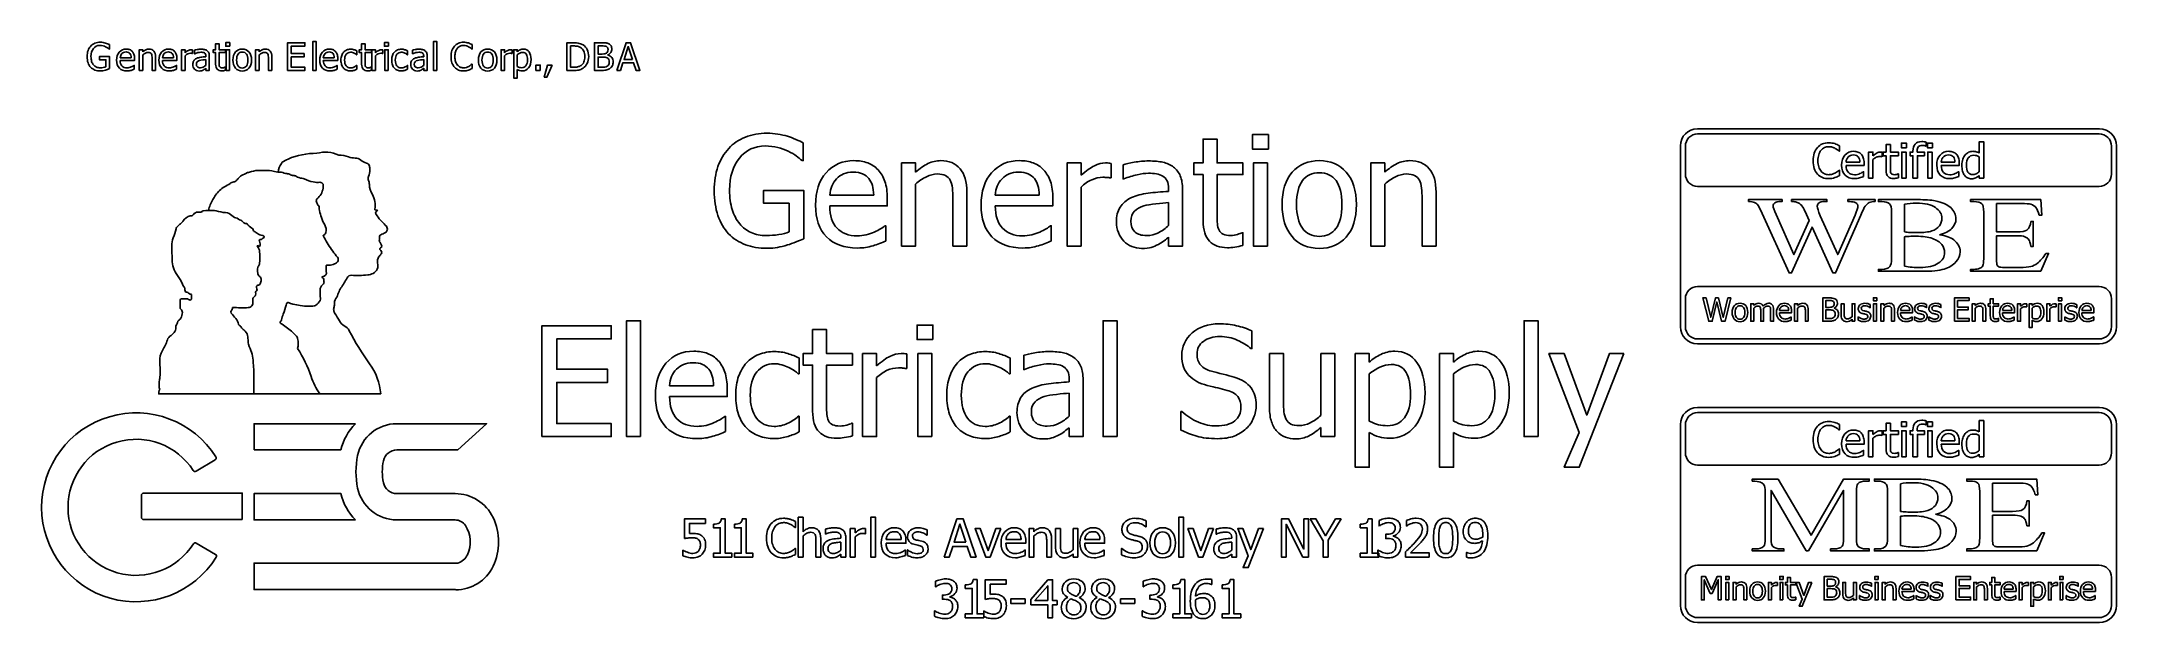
# Model space of a CAD drawing. Extents: x 0 to 436, y 0 to 122.
import ezdxf

# ---------------------------------------------------------------- set-up
doc = ezdxf.new("R2010")
doc.units = 0
doc.layers.get('0').update_dxf_attribs({"linetype": 'CONTINUOUS'})

msp = doc.modelspace()

# ---------------------------------------------------------------- linework, layer by layer
at = {"color": 7}
for points in [[(57.808379, 116.015092), (57.074463, 116.015092), (57.074463, 122.089418), (57.808379, 122.089418)], [(83.123476, 116.015092), (82.38956, 116.015092), (82.38956, 122.089418), (83.123476, 122.089418)], [(39.642564, 121.105658), (38.807146, 121.105658), (38.807146, 121.8669), (39.642561, 121.8669)], [(39.591812, 116.015092), (38.857895, 116.015092), (38.857895, 120.375646), (39.591812, 120.375646)], [(43.44815, 118.193417)], [(44.205488, 118.193417)], [(51.786679, 116.015092), (51.786679, 121.827862), (55.421125, 121.827862), (55.421125, 121.140792), (52.559632, 121.140792), (52.559632, 119.548038), (55.225934, 119.548038), (55.225934, 118.860968), (52.559632, 118.860968), (52.559632, 116.702162), (55.421125, 116.702162), (55.421125, 116.015092)], [(72.957653, 121.105658), (72.122235, 121.105658), (72.122235, 121.8669), (72.95765, 121.8669)], [(72.906901, 116.015092), (72.172985, 116.015092), (72.172985, 120.375646), (72.906901, 120.375646)], [(94.972002, 118.193417)], [(95.729337, 118.193417)], [(102.148602, 118.228551)], [(102.905945, 118.310531)], [(114.191847, 118.927333)], [(114.996034, 118.915621)], [(119.050054, 120.406876)], [(119.323324, 117.767902)], [(120.127512, 117.799132)], [(120.886879, 116.015092), (122.846592, 121.827862), (123.799122, 121.827862), (125.758834, 116.015092), (124.942932, 116.015092), (124.415922, 117.639076), (122.194654, 117.639076), (121.667637, 116.015092)], [(124.201212, 118.29882), (123.303334, 121.039293), (122.409364, 118.29882)], [(12.45489, 115.901881)], [(18.074189, 115.913593)], [(26.963934, 115.913593)], [(34.612898, 117.088639)], [(37.941281, 115.929208)], [(60.727806, 115.913593)], [(65.012621, 115.917496)], [(68.594909, 115.929208)], [(75.666269, 115.917496)], [(80.365048, 117.088639)], [(88.700607, 115.909689)], [(104.836767, 116.015092), (103.903752, 116.015092), (103.903752, 117.127677), (104.836767, 117.127677)], [(107.334424, 117.127677), (106.24136, 114.570682), (105.671405, 114.570682), (106.358472, 117.127677)], [(347.829682, 102.69)], [(391.661561, 99.802356), (390.616641, 99.802356), (390.616641, 100.754504), (391.661561, 100.754504)], [(397.130311, 99.802356), (396.085391, 99.802356), (396.085391, 100.754504), (397.130311, 100.754504)], [(391.598061, 93.435168), (390.680091, 93.435168), (390.680091, 98.88927), (391.598061, 98.88927)], [(397.066811, 93.435168), (396.148841, 93.435168), (396.148841, 98.88927), (397.066811, 98.88927)], [(375.333392, 93.303338)], [(380.802151, 93.308218)], [(388.971051, 93.327743)], [(400.782621, 93.308218)], [(406.969151, 94.763297)], [(398.617275, 81.533647)], [(347.829682, 70.676178)], [(354.807832, 68.271814), (353.580452, 63.385262), (352.848612, 63.385262), (351.854242, 67.441527), (350.882842, 63.385262), (350.167412, 63.385262), (348.917062, 68.271814), (349.583262, 68.271814), (350.567792, 64.208985), (351.545752, 68.271814), (352.205392, 68.271814), (353.193202, 64.169604), (354.171172, 68.271814)], [(376.493672, 67.077253)], [(385.433321, 67.664687), (384.731021, 67.664687), (384.731021, 68.304631), (385.433321, 68.304631)], [(385.390621, 63.385262), (384.773651, 63.385262), (384.773651, 67.050996), (385.390621, 67.050996)], [(401.756801, 63.385262), (401.756801, 68.271814), (404.812121, 68.271814), (404.812121, 67.694223), (402.406591, 67.694223), (402.406591, 66.355261), (404.648031, 66.355261), (404.648031, 65.77767), (402.406591, 65.77767), (402.406591, 63.962853), (404.812121, 63.962853), (404.812121, 63.385262)], [(424.2632, 67.664687), (423.5609, 67.664687), (423.5609, 68.304631), (424.2632, 68.304631)], [(424.2205, 63.385262), (423.60353, 63.385262), (423.60353, 67.050996), (424.2205, 67.050996)], [(357.722042, 65.216488)], [(358.358702, 65.216488)], [(366.228382, 63.299943)], [(376.723422, 64.85877)], [(377.399521, 64.885034)], [(382.745481, 63.296662)], [(391.642391, 63.299943)], [(394.586101, 63.296662)], [(397.592181, 63.296662)], [(413.065771, 63.299943)], [(419.88528, 65.246024)], [(420.52194, 65.314938)], [(426.11732, 63.296662)], [(429.72403, 63.299943)], [(347.829672, 44.189999)], [(391.661541, 41.302354), (390.616621, 41.302354), (390.616621, 42.254502), (391.661541, 42.254502)], [(391.598041, 34.935167), (390.680071, 34.935167), (390.680071, 40.389269), (391.598041, 40.389269)], [(397.130291, 41.302354), (396.085371, 41.302354), (396.085371, 42.254502), (397.130291, 42.254502)], [(397.066791, 34.935167), (396.148821, 34.935167), (396.148821, 40.389269), (397.066791, 40.389269)], [(406.969141, 36.263296)], [(375.333472, 34.803336)], [(380.802131, 34.808217)], [(388.971031, 34.827742)], [(400.782601, 34.808217)], [(175.216801, 13.870401), (174.207494, 13.870401), (174.207494, 22.224023), (175.216801, 22.224023)], [(189.616986, 13.870401), (192.31205, 21.864323), (193.622001, 21.864323), (196.317065, 13.870401), (195.195016, 13.870401), (194.470248, 16.10376), (191.415485, 16.10376), (190.690717, 13.870401)], [(239.88816, 13.870401), (238.878847, 13.870401), (238.878847, 22.224023), (239.88816, 22.224023)], [(266.146897, 13.870401), (264.955057, 13.870401), (261.422482, 20.76375), (261.422482, 13.870401), (260.429279, 13.870401), (260.429279, 21.864323), (261.937874, 21.864323), (265.153694, 15.534683), (265.153694, 21.864323), (266.146897, 21.864323)], [(272.948834, 21.864323), (270.248399, 17.408342), (270.248399, 13.870401), (269.185409, 13.870401), (269.185409, 17.295601), (266.484974, 21.864323), (267.666074, 21.864323), (269.727636, 18.337119), (271.821411, 21.864323)], [(397.779489, 22.861577)], [(194.174972, 17.011062), (192.940182, 20.779856), (191.710761, 17.011062)], [(201.534267, 19.867185), (199.274065, 13.870401), (198.366762, 13.870401), (196.122665, 19.867185), (197.212502, 19.867185), (198.85531, 15.239407), (200.482011, 19.867185)], [(246.209497, 19.867185), (243.949297, 13.870401), (243.041992, 13.870401), (240.797895, 19.867185), (241.887735, 19.867185), (243.530542, 15.239407), (245.157247, 19.867185)], [(256.685722, 19.867185), (253.459162, 11.658516), (252.380062, 11.658516), (253.453792, 14.160308), (251.274119, 19.867185), (252.363952, 19.867185), (254.001389, 15.42731), (255.633464, 19.867185)], [(282.929706, 21.101975)], [(297.494196, 17.870046)], [(298.607203, 19.265896)], [(302.714188, 18.578709)], [(139.53992, 16.415141)], [(155.900063, 13.725447)], [(167.961211, 15.34678)], [(179.428263, 13.730816)], [(183.909255, 13.725447)], [(204.591051, 13.730816)], [(221.157255, 13.730816)], [(229.513515, 13.725447)], [(237.143302, 16.866109)], [(238.18482, 16.866109)], [(250.012529, 15.34678)], [(296.119836, 15.432678)], [(213.345496, 3.869151), (212.395245, 3.869151), (212.395245, 1.120401), (211.364463, 1.120401), (211.364463, 3.869151), (207.831891, 3.869151), (207.831891, 4.996568), (211.407413, 9.114324), (212.395245, 9.114324), (212.395245, 4.728135), (213.345496, 4.728135)], [(347.829672, 12.176178)], [(352.797732, 4.885261), (352.147942, 4.885261), (352.147942, 9.095769), (350.874612, 6.230786), (350.480802, 6.230786), (349.217322, 9.095769), (349.217322, 4.885261), (348.610192, 4.885261), (348.610192, 9.771813), (349.496272, 9.771813), (350.717092, 7.051228), (351.895242, 9.771813), (352.797732, 9.771813)], [(354.418962, 9.164686), (353.716662, 9.164686), (353.716662, 9.804631), (354.418962, 9.804631)], [(365.787002, 9.164686), (365.084712, 9.164686), (365.084712, 9.804631), (365.787002, 9.804631)], [(385.740151, 9.164686), (385.037851, 9.164686), (385.037851, 9.804631), (385.740151, 9.804631)], [(402.063631, 4.885261), (402.063631, 9.771813), (405.118951, 9.771813), (405.118951, 9.194222), (402.713421, 9.194222), (402.713421, 7.855261), (404.954861, 7.855261), (404.954861, 7.27767), (402.713421, 7.27767), (402.713421, 5.462852), (405.118951, 5.462852), (405.118951, 4.885261)], [(424.57002, 9.164686), (423.86772, 9.164686), (423.86772, 9.804631), (424.57002, 9.804631)], [(189.84778, 8.351975)], [(206.621116, 4.132215), (203.593196, 4.132215), (203.593196, 5.103941), (206.621116, 5.103941)], [(211.364463, 4.728135), (211.364463, 7.852691), (208.6694, 4.728135)], [(218.182046, 7.251402)], [(224.359987, 7.251402)], [(229.695049, 4.132215), (226.66713, 4.132215), (226.66713, 5.103941), (229.695049, 5.103941)], [(233.434458, 8.351975)], [(354.376262, 4.885261), (353.759292, 4.885261), (353.759292, 8.550996), (354.376262, 8.550996)], [(361.415652, 6.716488)], [(362.052312, 6.716488)], [(365.744302, 4.885261), (365.127332, 4.885261), (365.127332, 8.550996), (365.744302, 8.550996)], [(371.776192, 8.550996), (369.803852, 3.533173), (369.144212, 3.533173), (369.800562, 5.062477), (368.468172, 8.550996), (369.134372, 8.550996), (370.135302, 5.836974), (371.132962, 8.550996)], [(376.800601, 8.577253)], [(377.030231, 6.358772)], [(377.706341, 6.385029)], [(383.052291, 4.796661)], [(385.697451, 4.885261), (385.080481, 4.885261), (385.080481, 8.550996), (385.697451, 8.550996)], [(391.949211, 4.799941)], [(394.892931, 4.796661)], [(397.899031, 4.796661)], [(413.372601, 4.799941)], [(420.19211, 6.746024)], [(420.82877, 6.814937)], [(424.52732, 4.885261), (423.91035, 4.885261), (423.91035, 8.550996), (424.52732, 8.550996)], [(426.42415, 4.796661)], [(430.03086, 4.799941)], [(202.689544, 3.665142)], [(216.829146, 0.937867)], [(218.332368, 3.246387)], [(223.007087, 0.937867)], [(224.510309, 3.246387)], [(245.401108, 3.67051)], [(246.490975, 3.713461)]]:
    msp.add_lwpolyline(points, close=True, dxfattribs=at)
for points in [[(13.622128, 116.756815), (13.622128, 118.259781), (12.279218, 118.259781), (12.279218, 118.939044), (14.387275, 118.939044), (14.387275, 116.401569)], [(14.363852, 121.433578), (14.363852, 120.500567), (14.297487, 120.500567)], [(19.647421, 118.517433), (19.647421, 118.119244), (16.625873, 118.119244)], [(16.625874, 118.681393), (18.933024, 118.681393)], [(21.359629, 119.270868), (21.359629, 116.015092), (20.625713, 116.015092), (20.625713, 120.375646), (21.359629, 120.375646), (21.359629, 119.891573)], [(24.053257, 116.015092), (23.31934, 116.015092), (23.31934, 118.497914)], [(24.053257, 118.845353), (24.053257, 116.015092)], [(28.537168, 118.517433), (28.537168, 118.119244), (25.515621, 118.119244)], [(25.515622, 118.681393), (27.822771, 118.681393)], [(30.249377, 119.110812), (30.249377, 116.015092), (29.515461, 116.015092), (29.515461, 120.375646), (30.249377, 120.375646), (30.249377, 119.727613)], [(31.826515, 119.587076), (31.787478, 119.587076)], [(31.826516, 120.352223), (31.826515, 119.587076)], [(32.270613, 119.536327), (32.227668, 119.536327), (32.227668, 120.281955)], [(35.342907, 118.997602), (35.342907, 116.015092), (34.612895, 116.015092), (34.612898, 116.479645)], [(34.612898, 118.884391), (34.612898, 119.024928)], [(34.612898, 117.088639), (34.612898, 118.29882)], [(36.66864, 117.350194), (36.66864, 119.766652), (36.172857, 119.766652), (36.172857, 120.375646), (36.66864, 120.375646), (36.66864, 121.628768), (37.402556, 121.628768), (37.402556, 120.375646), (38.753274, 120.375646), (38.753274, 119.766652), (37.402556, 119.766652), (37.402556, 117.693729)], [(45.796679, 119.270868), (45.796679, 116.015092), (45.062763, 116.015092), (45.062763, 120.375646), (45.796679, 120.375646), (45.796679, 119.891573)], [(48.490306, 116.015092), (47.75639, 116.015092), (47.75639, 118.497914)], [(48.490306, 118.845353), (48.490306, 116.015092)], [(62.301038, 118.517433), (62.301038, 118.119244), (59.27949, 118.119244)], [(59.279492, 118.681393), (61.586641, 118.681393)], [(66.300878, 120.141417), (66.300878, 119.317714), (66.257933, 119.317714)], [(67.322269, 117.350194), (67.322269, 119.766652), (66.826485, 119.766652), (66.826485, 120.375646), (67.322269, 120.375646), (67.322269, 121.628768), (68.056185, 121.628768), (68.056185, 120.375646), (69.406903, 120.375646), (69.406903, 119.766652), (68.056185, 119.766652), (68.056185, 117.693729)], [(70.229825, 119.110812), (70.229825, 116.015092), (69.49591, 116.015092), (69.49591, 120.375646), (70.229825, 120.375646), (70.229825, 119.727613)], [(71.806964, 119.587076), (71.767926, 119.587076)], [(71.806964, 120.352223), (71.806964, 119.587076)], [(76.954525, 120.141417), (76.954525, 119.317714), (76.91158, 119.317714)], [(78.022762, 119.536327), (77.979825, 119.536327), (77.979825, 120.281955)], [(80.365048, 118.884391), (80.365048, 119.024928)], [(81.095064, 118.997602), (81.095064, 116.015092), (80.365051, 116.015092), (80.365048, 116.479645)], [(80.365048, 117.088639), (80.365048, 118.29882)], [(90.50807, 121.441385), (90.50807, 120.508375), (90.445595, 120.508375)], [(97.3205, 119.110812), (97.3205, 116.015092), (96.58658, 116.015092), (96.58658, 120.375646), (97.3205, 120.375646), (97.3205, 119.727613)], [(98.897675, 119.587076), (98.8586, 119.587076)], [(98.897637, 120.352223), (98.897675, 119.587076)], [(99.981995, 116.233705), (99.981995, 114.406723), (99.248075, 114.406723), (99.248075, 120.375646), (99.981995, 120.375646), (99.981995, 119.9189)], [(99.981995, 119.302098), (99.981995, 116.830988)], [(111.751969, 116.015092), (110.412964, 116.015092), (110.412964, 121.827862), (111.736354, 121.827862)], [(111.775392, 121.164215), (111.185914, 121.164215), (111.185914, 116.678739), (111.775392, 116.678739)], [(117.851592, 116.015092), (116.184664, 116.015092), (116.184664, 121.827862), (117.726672, 121.827862)], [(117.699334, 121.168118), (116.957614, 121.168118), (116.957614, 119.466058), (117.835969, 119.466058)], [(117.835977, 118.82193), (116.957622, 118.82193), (116.957622, 116.674835), (117.586129, 116.674835)], [(119.038347, 119.274772), (119.038347, 119.243541)], [(19.522499, 117.080831), (19.565444, 117.080831), (19.565444, 116.280551)], [(28.412247, 117.080831), (28.455192, 117.080831), (28.455192, 116.280551)], [(38.710328, 116.713873), (38.753273, 116.713873), (38.753273, 116.05413)], [(62.176116, 117.080831), (62.219061, 117.080831), (62.219061, 116.280551)], [(66.257933, 117.084735), (66.300878, 117.084735), (66.300878, 116.261031)], [(69.363957, 116.713873), (69.406902, 116.713873), (69.406902, 116.05413)], [(76.91158, 117.084735), (76.954525, 117.084735), (76.954525, 116.261031)], [(90.449495, 117.330675), (90.50807, 117.330675), (90.50807, 116.409376)], [(347.829682, 102.69), (432.13395, 102.69)], [(377.594151, 100.222279), (377.594151, 99.055287), (377.516051, 99.055287)], [(387.379311, 95.10509), (387.379311, 98.127551), (386.759191, 98.127551), (386.759191, 98.88927), (387.379311, 98.88927), (387.379311, 100.456653), (388.297281, 100.456653), (388.297281, 98.88927), (389.986731, 98.88927), (389.986731, 98.127551), (388.297281, 98.127551), (388.297281, 95.534778)], [(395.816841, 100.99377), (395.816811, 100.153918)], [(406.969151, 98.669547), (406.969151, 101.032829), (407.887121, 101.032829), (407.887121, 93.435168)], [(345.254342, 94.250798), (345.254342, 100.114653)], [(378.990631, 96.770129), (381.876381, 96.770129)], [(382.769931, 96.565051), (382.769931, 96.067004), (378.990641, 96.067004)], [(384.625431, 97.307274), (384.625431, 93.435203), (383.707461, 93.435203), (383.707461, 98.889305), (384.625431, 98.889305), (384.625431, 98.078758)], [(386.598061, 97.902942), (386.549261, 97.902942)], [(386.598091, 98.859975), (386.598061, 97.902942)], [(393.932071, 99.074824), (393.932071, 98.889277), (395.450631, 98.889277), (395.450631, 98.127558), (393.961371, 98.127558), (393.961371, 93.435175), (393.043401, 93.435175), (393.043401, 98.127558), (392.423281, 98.127558), (392.423281, 98.889277), (393.043401, 98.889277), (393.043401, 99.069941)], [(395.816811, 100.153918), (395.768011, 100.153918)], [(398.971091, 96.770129), (401.856851, 96.770129)], [(402.750401, 96.565051), (402.750401, 96.067004), (398.971101, 96.067004)], [(406.969151, 94.763293), (406.969151, 97.907825)], [(434.70929, 100.114653), (434.70929, 94.250798)], [(432.13395, 91.675451), (347.829682, 91.675451)], [(377.520931, 95.080681), (377.594131, 95.080681), (377.594131, 93.928337)], [(382.613681, 94.768176), (382.667381, 94.768176), (382.667381, 93.7672)], [(389.932981, 94.309193), (389.986681, 94.309193), (389.986681, 93.483997)], [(402.594151, 94.768176), (402.647851, 94.768176), (402.647851, 93.7672)], [(407.887121, 93.435168), (406.969151, 93.435168), (406.969151, 93.991809)], [(358.471757, 88.494127), (358.471757, 88.904873), (365.540529, 88.904873), (365.540529, 88.494127), (365.202576, 88.494127)], [(367.540059, 88.49413), (367.540059, 88.904876), (374.974929, 88.904876), (374.974929, 88.49413), (374.468005, 88.49413)], [(379.382343, 88.49413), (379.382343, 88.904876), (385.085236, 88.904873)], [(385.085236, 88.904873), (385.085236, 88.494127)], [(386.493361, 88.494127), (385.775209, 88.494127), (385.775209, 88.904873), (394.026801, 88.904873)], [(391.238717, 87.916861), (391.238717, 82.133114)], [(405.826851, 88.494127), (405.150956, 88.494127), (405.150956, 88.904873), (419.865815, 88.904873), (420.077031, 85.607804), (419.527861, 85.607804)], [(410.586296, 88.083381), (410.586296, 82.133114), (414.782494, 82.133114)], [(415.82451, 88.083381), (410.586296, 88.083381)], [(382.100025, 85.641107), (376.77732, 73.507448), (376.214073, 73.507448), (371.862982, 83.132226), (367.540059, 73.507448), (367.033135, 73.507448), (361.35841, 86.007448)], [(364.287297, 85.796524), (368.046983, 77.348478), (371.215254, 84.530983), (370.652006, 85.796524), (370.201406, 86.806738)], [(373.580893, 85.530097), (377.241999, 77.348481), (380.87496, 85.64111)], [(388.535125, 76.515885), (388.535125, 86.240575)], [(407.882704, 76.504783), (407.882704, 86.28498)], [(417.781794, 84.320059), (418.302796, 84.320059), (418.302796, 79.080272), (417.781794, 79.080272)], [(391.238717, 81.111796), (391.238717, 74.939508)], [(414.782494, 81.322723), (410.586296, 81.322723), (410.586296, 76.360468)], [(394.787187, 73.851586), (385.775209, 73.851586), (385.775209, 74.262332), (386.493361, 74.262332)], [(420.950065, 77.626009), (421.513313, 77.626009), (419.865815, 73.851586), (405.150956, 73.851586), (405.150956, 74.262332), (405.826851, 74.262332)], [(412.163393, 74.673078), (415.402066, 74.673078)], [(347.829682, 70.676178), (432.13395, 70.676178)], [(345.254342, 62.236976), (345.254342, 68.100832)], [(359.609992, 66.122252), (359.609992, 63.385258), (358.993012, 63.385258), (358.993012, 67.050992), (359.609992, 67.050992), (359.609992, 66.644053)], [(361.690602, 65.797357), (361.690602, 63.385258), (361.073622, 63.385258), (361.073622, 65.505284)], [(363.771222, 65.797358), (363.771222, 63.385259), (363.153362, 63.385262)], [(363.153362, 63.385262), (363.153362, 65.505284)], [(365.010812, 65.626711), (366.950372, 65.626709)], [(367.550932, 65.488878), (367.550932, 65.154137), (365.010852, 65.154137)], [(368.797952, 66.122258), (368.797952, 63.385264), (368.180972, 63.385264), (368.180972, 67.050998), (368.797952, 67.050998), (368.797952, 66.644059)], [(371.062432, 63.385262), (370.445452, 63.385262), (370.445452, 65.472466)], [(371.062372, 65.764545), (371.062432, 63.385262)], [(375.486252, 63.385259), (374.084932, 63.385259), (374.084932, 68.271814), (375.381232, 68.271814)], [(375.358232, 67.717194), (374.734692, 67.717194), (374.734692, 66.286343), (375.473092, 66.286343)], [(375.473092, 65.74485), (374.734692, 65.74485), (374.734692, 63.939877), (375.263062, 63.939877)], [(376.483912, 66.125538), (376.483912, 66.099288)], [(377.973851, 64.671713), (377.973851, 67.050994), (378.590821, 67.050994), (378.590821, 64.96379)], [(380.238331, 64.313996), (380.238331, 67.05099), (380.855301, 67.05099), (380.855221, 63.385262)], [(384.045071, 66.873791), (384.045071, 66.214155), (384.012271, 66.214155)], [(386.913401, 66.122258), (386.913401, 63.385264), (386.296431, 63.385264), (386.296431, 67.050998), (386.913401, 67.050998), (386.913401, 66.644059)], [(389.177781, 63.385262), (388.560811, 63.385262), (388.560811, 65.472466)], [(389.177821, 65.764545), (389.177781, 63.385262)], [(390.424811, 65.626711), (392.364381, 65.626709)], [(392.964941, 65.488878), (392.964941, 65.154137), (390.424861, 65.154137)], [(395.885691, 66.873791), (395.885691, 66.214155), (395.852891, 66.214155)], [(398.891781, 66.873791), (398.891781, 66.214155), (398.858981, 66.214155)], [(406.091951, 66.122258), (406.091951, 63.385264), (405.474981, 63.385264), (405.474981, 67.050998), (406.091951, 67.050998), (406.091951, 66.644059)], [(408.356431, 63.385262), (407.739461, 63.385262), (407.739461, 65.472466)], [(408.356371, 65.764545), (408.356431, 63.385262)], [(409.268761, 64.507626), (409.268761, 66.53904), (408.851981, 66.53904), (408.851981, 67.050996), (409.268761, 67.050996), (409.268761, 68.104444), (409.885741, 68.104444), (409.885741, 67.050996), (411.021231, 67.050996), (411.021231, 66.53904), (409.885741, 66.53904), (409.885741, 64.796422)], [(411.848191, 65.626711), (413.787761, 65.626709)], [(414.388321, 65.488878), (414.388321, 65.154137), (411.848231, 65.154137)], [(415.635421, 65.987737), (415.635421, 63.385296), (415.018441, 63.385296), (415.018441, 67.05103), (415.635421, 67.05103), (415.635421, 66.506257)], [(416.96123, 66.388079), (416.92843, 66.388079)], [(416.96125, 67.0313), (416.96123, 66.388079)], [(418.0639, 63.569038), (418.0639, 62.03317), (417.44693, 62.03317), (417.44693, 67.050993), (418.0639, 67.050993), (418.0639, 66.667026)], [(418.0639, 66.148507), (418.0639, 64.071148)], [(421.77889, 65.987737), (421.77889, 63.385296), (421.16191, 63.385296), (421.16191, 67.05103), (421.77889, 67.05103), (421.77889, 66.506257)], [(423.1047, 66.388079), (423.0719, 66.388079)], [(423.10472, 67.0313), (423.1047, 66.388079)], [(427.41691, 66.873791), (427.41691, 66.214155), (427.38411, 66.214155)], [(428.50645, 65.626711), (430.44601, 65.626709)], [(431.04658, 65.488878), (431.04658, 65.154137), (428.50649, 65.154137)], [(434.70929, 68.100832), (434.70929, 62.236976)], [(367.445922, 64.281183), (367.482022, 64.281183), (367.482022, 63.608421)], [(380.855221, 63.385262), (380.238251, 63.385262), (380.238251, 63.792201)], [(381.527981, 63.605137), (381.527981, 64.29759), (381.560781, 64.29759)], [(392.859931, 64.281183), (392.896031, 64.281183), (392.896031, 63.608421)], [(393.368601, 63.605137), (393.368601, 64.29759), (393.401401, 64.29759)], [(396.374701, 63.605137), (396.374701, 64.29759), (396.407501, 64.29759)], [(410.338801, 63.313056), (410.338621, 63.313063)], [(410.985311, 63.972695), (411.021411, 63.972695), (411.021411, 63.418076)], [(414.283301, 64.281183), (414.319401, 64.281183), (414.319401, 63.608421)], [(424.89982, 63.605137), (424.89982, 64.29759), (424.93262, 64.29759)], [(430.94156, 64.281183), (430.97766, 64.281183), (430.97766, 63.608421)], [(432.13395, 59.66163), (347.829682, 59.66163)], [(347.829672, 44.189999), (432.13393, 44.189999)], [(345.254322, 35.750799), (345.254322, 41.614653)], [(377.594141, 41.722277), (377.594141, 40.555285), (377.516041, 40.555285)], [(384.625421, 38.807272), (384.625421, 34.935202), (383.707451, 34.935202), (383.707451, 40.389304), (384.625421, 40.389304), (384.625421, 39.578757)], [(386.598041, 39.402941), (386.549241, 39.402941)], [(386.598071, 40.359974), (386.598041, 39.402941)], [(387.379291, 36.605089), (387.379291, 39.62755), (386.759181, 39.62755), (386.759181, 40.389269), (387.379291, 40.389269), (387.379291, 41.956651), (388.297261, 41.956651), (388.297261, 40.389269), (389.986711, 40.389269), (389.986711, 39.62755), (388.297261, 39.62755), (388.297261, 37.034777)], [(393.932061, 40.574823), (393.932061, 40.389276), (395.450611, 40.389276), (395.450611, 39.627557), (393.961351, 39.627557), (393.961351, 34.935174), (393.043391, 34.935174), (393.043391, 39.627557), (392.423271, 39.627557), (392.423271, 40.389276), (393.043391, 40.389276), (393.043391, 40.56994)], [(395.816791, 41.653916), (395.767991, 41.653916)], [(395.816821, 42.493768), (395.816791, 41.653916)], [(406.969141, 40.169547), (406.969141, 42.532827), (407.887111, 42.532827), (407.887111, 34.935167)], [(406.969141, 36.263292), (406.969141, 39.407823)], [(434.70928, 41.614653), (434.70928, 35.750799)], [(377.520921, 36.580679), (377.594221, 36.580679), (377.594221, 35.428335)], [(378.990611, 38.270128), (381.876361, 38.270128)], [(382.769921, 38.06505), (382.769921, 37.567003), (378.990621, 37.567003)], [(382.613671, 36.268175), (382.667371, 36.268175), (382.667371, 35.267198)], [(389.932951, 35.809192), (389.986651, 35.809192), (389.986651, 34.983996)], [(398.971081, 38.270128), (401.856831, 38.270128)], [(402.750391, 38.06505), (402.750391, 37.567003), (398.971091, 37.567003)], [(402.594141, 36.268175), (402.647841, 36.268175), (402.647841, 35.267198)], [(407.887111, 34.935167), (406.969141, 34.935167), (406.969141, 35.491808)], [(432.13393, 33.175452), (347.829672, 33.175452)], [(359.309636, 29.822057), (359.309636, 30.232803), (364.716821, 30.232803), (371.644767, 18.454383), (378.460077, 30.232803), (383.867262, 30.232803), (383.867262, 29.822057), (383.205445, 29.822057)], [(362.013229, 17.788308), (362.013229, 27.62401)], [(370.63093, 15.179517), (363.252372, 27.846035), (363.252372, 17.788308)], [(378.460077, 17.788308), (378.460077, 27.846035), (371.095609, 15.179517), (370.63093, 15.179517)], [(381.163669, 27.62401), (381.163669, 17.788308)], [(385.655575, 29.822057), (384.937434, 29.822057), (384.937434, 30.232803), (393.189014, 30.232803)], [(387.69735, 17.843815), (387.69735, 27.568504)], [(390.400931, 29.244791), (390.400931, 23.461044)], [(404.989064, 29.822057), (404.313169, 29.822057), (404.313169, 30.232803), (419.028028, 30.232803), (419.239245, 26.935733), (418.690075, 26.935733)], [(407.044918, 17.832713), (407.044918, 27.612909)], [(409.74851, 29.411311), (409.74851, 23.461044), (413.944708, 23.461044)], [(414.986712, 29.411311), (409.74851, 29.411311)], [(135.105413, 17.746567), (135.105413, 21.864323), (139.491602, 21.864323), (139.491602, 20.924809), (136.141563, 20.924809), (136.141563, 18.798823)], [(142.821885, 21.891167), (143.654026, 21.891167), (143.654026, 14.686436), (145.07135, 14.686436), (145.07135, 13.870401)], [(147.230079, 21.891167), (148.06222, 21.891167), (148.06222, 14.686436), (149.479544, 14.686436), (149.479544, 13.870401)], [(160.014128, 18.347856), (160.014128, 13.870401), (159.004822, 13.870401), (159.004822, 22.224023), (160.014128, 22.224023), (160.014128, 19.201472)], [(278.639624, 21.891167), (279.471764, 21.891167), (279.471764, 14.686436), (280.889084, 14.686436), (280.889084, 13.870401)], [(390.400931, 22.439725), (390.400931, 16.267438)], [(413.944708, 22.650654), (409.74851, 22.650654), (409.74851, 17.688397)], [(416.944008, 25.647989), (417.46501, 25.647989), (417.46501, 20.408202), (416.944008, 20.408202)], [(145.07135, 13.870401), (141.173709, 13.870401), (141.173709, 14.686436), (142.623245, 14.686436), (142.623245, 20.044351), (141.173709, 20.044351), (141.173709, 20.774487)], [(149.479544, 13.870401), (145.581903, 13.870401), (145.581903, 14.686436), (147.031439, 14.686436), (147.031439, 20.044351), (145.581903, 20.044351), (145.581903, 20.774487)], [(158.385749, 21.332827), (158.385749, 20.049719), (158.299851, 20.049719)], [(163.718499, 17.762673), (163.718503, 13.870401)], [(164.740019, 18.712925), (164.680964, 18.712925), (164.680964, 19.738338)], [(167.961211, 17.81636), (167.961211, 18.009631)], [(168.965149, 17.972051), (168.965149, 13.870401), (167.961211, 13.870401), (167.961211, 14.50927)], [(170.930035, 18.127741), (170.930035, 13.870401), (169.920728, 13.870401), (169.920728, 19.867185), (170.930035, 19.867185), (170.930035, 18.975989)], [(173.098969, 18.782717), (173.045284, 18.782717)], [(173.09897, 19.834973), (173.098969, 18.782717)], [(177.436493, 17.53719), (180.609366, 17.53719)], [(186.035239, 19.577278), (186.035239, 18.498179), (185.981554, 18.498179)], [(202.59928, 17.53719), (205.772154, 17.53719)], [(208.459993, 18.347856), (208.459993, 13.870401), (207.450687, 13.870401), (207.450687, 19.867185), (208.459993, 19.867185), (208.459993, 19.201472)], [(212.164365, 17.762673), (212.164388, 13.870401)], [(213.014108, 15.974912), (213.014108, 19.867185), (214.023413, 19.867185), (214.023413, 16.452722)], [(216.718515, 15.389729), (216.718515, 19.867185), (217.72782, 19.867185), (217.727783, 13.870401)], [(219.16551, 17.53719), (222.338385, 17.53719)], [(232.015312, 21.493886), (232.015312, 20.221516), (231.934777, 20.221516)], [(246.791332, 18.712925), (246.732307, 18.712925), (246.732307, 19.738338)], [(250.012529, 17.81636), (250.012529, 18.009631)], [(251.016494, 17.972051), (251.016494, 13.870401), (250.012559, 13.870401), (250.012529, 14.50927)], [(280.889084, 13.870401), (276.991446, 13.870401), (276.991446, 14.686436), (278.440979, 14.686436), (278.440979, 20.044351), (276.991446, 20.044351), (276.991446, 20.774487)], [(280.991624, 20.40405), (280.927199, 20.40405), (280.927199, 21.536836)], [(282.795486, 17.757304), (282.339156, 17.757304), (282.339156, 18.648501), (282.693486, 18.648501)], [(283.933641, 18.310276), (283.933641, 18.235115)], [(286.746239, 20.409419), (286.687214, 20.409419), (286.687214, 21.547573)], [(420.112279, 18.953939), (420.675526, 18.953939), (419.028028, 15.179517), (404.313169, 15.179517), (404.313169, 15.590263), (404.989064, 15.590263)], [(134.777925, 14.160308), (134.777925, 15.293093), (134.853086, 15.293093)], [(158.305219, 15.679636), (158.385749, 15.679636), (158.385749, 14.412634)], [(163.718503, 13.870401), (162.709196, 13.870401), (162.709196, 17.284863)], [(167.961211, 15.34678), (167.961211, 17.011062)], [(181.59183, 17.311707), (181.59183, 16.764104), (177.436493, 16.764104)], [(181.420033, 15.336043), (181.479088, 15.336043), (181.479088, 14.235469)], [(181.917485, 14.2301), (181.917485, 15.362886), (181.97117, 15.362886)], [(206.754618, 17.311707), (206.754618, 16.764104), (202.59928, 16.764104)], [(206.582821, 15.336043), (206.641876, 15.336043), (206.641876, 14.235469)], [(212.164388, 13.870401), (211.155083, 13.870401), (211.155083, 17.284863)], [(217.727783, 13.870401), (216.718478, 13.870401), (216.718478, 14.536113)], [(223.320848, 17.311707), (223.320848, 16.764104), (219.16551, 16.764104)], [(223.149053, 15.336043), (223.208078, 15.336043), (223.208078, 14.235469)], [(226.888245, 14.348211), (226.888245, 15.679636), (226.96341, 15.679636)], [(250.012529, 15.34678), (250.012529, 17.011062)], [(280.707081, 14.197888), (280.707081, 15.330674), (280.782246, 15.330674)], [(291.454551, 13.870401), (286.520759, 13.870401), (286.520759, 14.992449)], [(287.524724, 14.78844), (291.454581, 14.78844), (291.454551, 13.870401)], [(299.299746, 13.827451), (299.299746, 14.852864), (299.353446, 14.852864)], [(365.280069, 15.590263), (365.955964, 15.590263), (365.955964, 15.179517), (359.309636, 15.179517), (359.309636, 15.590263), (359.985532, 15.590263)], [(383.205445, 15.590263), (383.867262, 15.590263), (383.867262, 15.179517), (375.756485, 15.179517), (375.756485, 15.590263), (376.43238, 15.590263)], [(393.949401, 15.179517), (384.937434, 15.179517), (384.937434, 15.590263), (385.655575, 15.590263)], [(411.325606, 16.001009), (414.564279, 16.001009)], [(187.909696, 7.65405), (187.845273, 7.65405), (187.845273, 8.786836)], [(195.715136, 9.141167), (196.547277, 9.141167), (196.547277, 1.936436), (197.964602, 1.936436), (197.964602, 1.120401)], [(198.255038, 4.996568), (198.255038, 9.114324), (202.641226, 9.114324), (202.641226, 8.17481), (199.291188, 8.17481), (199.291188, 6.048824)], [(231.496375, 7.65405), (231.43195, 7.65405), (231.43195, 8.786836)], [(239.301815, 9.141167), (240.133956, 9.141167), (240.133956, 1.936436), (241.55128, 1.936436), (241.55128, 1.120401)], [(245.798416, 9.151905), (245.798416, 8.126493), (245.750101, 8.126493)], [(249.646129, 9.141167), (250.47827, 9.141167), (250.47827, 1.936436), (251.895594, 1.936436), (251.895594, 1.120401)], [(345.254322, 3.736976), (345.254322, 9.600831)], [(347.829672, 12.176178), (432.13393, 12.176178)], [(366.689452, 6.007626), (366.689452, 8.03904), (366.272672, 8.03904), (366.272672, 8.550996), (366.689452, 8.550996), (366.689452, 9.604443), (367.306422, 9.604443), (367.306422, 8.550996), (368.441912, 8.550996), (368.441912, 8.03904), (367.306422, 8.03904), (367.306422, 6.296421)], [(375.793072, 4.885259), (374.391762, 4.885259), (374.391762, 9.771811), (375.688062, 9.771811)], [(375.665062, 9.217194), (375.041532, 9.217194), (375.041532, 7.786343), (375.779932, 7.786343)], [(409.575591, 6.007626), (409.575591, 8.03904), (409.158801, 8.03904), (409.158801, 8.550996), (409.575591, 8.550996), (409.575591, 9.604443), (410.192561, 9.604443), (410.192561, 8.550996), (411.328051, 8.550996), (411.328051, 8.03904), (410.192561, 8.03904), (410.192561, 6.296421)], [(434.70928, 9.600831), (434.70928, 3.736976)], [(189.713564, 5.007305), (189.257228, 5.007305), (189.257228, 5.898501), (189.611559, 5.898501)], [(190.851718, 5.560276), (190.851718, 5.485115)], [(197.964602, 1.120401), (194.06696, 1.120401), (194.06696, 1.936436), (195.516496, 1.936436), (195.516496, 7.294351), (194.06696, 7.294351), (194.06696, 8.024488)], [(215.578249, 5.388479), (215.578249, 5.420691)], [(218.015618, 5.377742), (218.015618, 5.34553)], [(221.756191, 5.388479), (221.756191, 5.420691)], [(224.193559, 5.377742), (224.193559, 5.34553)], [(233.300242, 5.007305), (232.843906, 5.007305), (232.843906, 5.898501), (233.198237, 5.898501)], [(234.438396, 5.560276), (234.438396, 5.485115)], [(241.55128, 1.120401), (237.653639, 1.120401), (237.653639, 1.936436), (239.103174, 1.936436), (239.103174, 7.294351), (237.653639, 7.294351), (237.653639, 8.024488)], [(251.895594, 1.120401), (247.997953, 1.120401), (247.997953, 1.936436), (249.447489, 1.936436), (249.447489, 7.294351), (247.997953, 7.294351), (247.997953, 8.024488)], [(355.898942, 7.622259), (355.898942, 4.885264), (355.281972, 4.885264), (355.281972, 8.550999), (355.898942, 8.550999), (355.898942, 8.14406)], [(358.163422, 4.885261), (357.546442, 4.885261), (357.546442, 6.972466)], [(358.163362, 7.264546), (358.163422, 4.885261)], [(363.302692, 7.487737), (363.302692, 4.885295), (362.685712, 4.885295), (362.685712, 8.55103), (363.302692, 8.55103), (363.302692, 8.006256)], [(364.628502, 7.888079), (364.595702, 7.888079)], [(364.628522, 8.5313), (364.628502, 7.888079)], [(367.759482, 4.813055), (367.759312, 4.813062)], [(368.405982, 5.472694), (368.442082, 5.472694), (368.442082, 4.918075)], [(375.779912, 7.24485), (375.041512, 7.24485), (375.041512, 5.439878), (375.569872, 5.439878)], [(376.790731, 7.625534), (376.790731, 7.599284)], [(378.280681, 6.171712), (378.280681, 8.550994), (378.897661, 8.550994), (378.897661, 6.46379)], [(381.162051, 4.885261), (380.545071, 4.885261), (380.545071, 5.292201)], [(380.545161, 5.813995), (380.545161, 8.550989), (381.162141, 8.550989), (381.162051, 4.885261)], [(381.834811, 5.105137), (381.834811, 5.79759), (381.867611, 5.79759)], [(384.351891, 8.37379), (384.351891, 7.714155), (384.319091, 7.714155)], [(387.220141, 7.622259), (387.220141, 4.885264), (386.603171, 4.885264), (386.603171, 8.550999), (387.220141, 8.550999), (387.220141, 8.14406)], [(389.484611, 4.885261), (388.867641, 4.885261), (388.867641, 6.972466)], [(389.484561, 7.264546), (389.484611, 4.885261)], [(390.731641, 7.126711), (392.671201, 7.126709)], [(393.271771, 6.988877), (393.271771, 6.654137), (390.731681, 6.654137)], [(393.166751, 5.781182), (393.202851, 5.781182), (393.202851, 5.10842)], [(393.675431, 5.105137), (393.675431, 5.79759), (393.708231, 5.79759)], [(396.192521, 8.37379), (396.192521, 7.714155), (396.159721, 7.714155)], [(396.681531, 5.105137), (396.681531, 5.79759), (396.714331, 5.79759)], [(399.198621, 8.37379), (399.198621, 7.714155), (399.165821, 7.714155)], [(406.398791, 7.622259), (406.398791, 4.885264), (405.781821, 4.885264), (405.781821, 8.550999), (406.398791, 8.550999), (406.398791, 8.14406)], [(408.663261, 4.885261), (408.046291, 4.885261), (408.046291, 6.972466)], [(408.663211, 7.264546), (408.663261, 4.885261)], [(410.645621, 4.813055), (410.645451, 4.813062)], [(411.292121, 5.472694), (411.328221, 5.472694), (411.328221, 4.918075)], [(412.155031, 7.126711), (414.094591, 7.126709)], [(414.695151, 6.988877), (414.695151, 6.654137), (412.155061, 6.654137)], [(414.590131, 5.781182), (414.626231, 5.781182), (414.626231, 5.10842)], [(415.942231, 7.487737), (415.942231, 4.885295), (415.325251, 4.885295), (415.325251, 8.55103), (415.942221, 8.55103), (415.942221, 8.006256)], [(417.26805, 7.888079), (417.23525, 7.888079)], [(417.26805, 8.5313), (417.26805, 7.888079)], [(418.37072, 5.069036), (418.37072, 3.533169), (417.75375, 3.533169), (417.75375, 8.550992), (418.37072, 8.550992), (418.37072, 8.167025)], [(418.37072, 7.648507), (418.37072, 5.571148)], [(422.0857, 7.487737), (422.0857, 4.885295), (421.46873, 4.885295), (421.46873, 8.55103), (422.0857, 8.55103), (422.0857, 8.006256)], [(423.41152, 7.888079), (423.37872, 7.888079)], [(423.41153, 8.5313), (423.41152, 7.888079)], [(425.20665, 5.105137), (425.20665, 5.79759), (425.23945, 5.79759)], [(427.72374, 8.37379), (427.72374, 7.714155), (427.69094, 7.714155)], [(428.81327, 7.126711), (430.75284, 7.126709)], [(431.3534, 6.988877), (431.3534, 6.654137), (428.81331, 6.654137)], [(431.24839, 5.781182), (431.28449, 5.781182), (431.28449, 5.10842)], [(187.625158, 1.447888), (187.625158, 2.580674), (187.700319, 2.580674)], [(197.92755, 1.410308), (197.92755, 2.543094), (198.002711, 2.543094)], [(231.211836, 1.447888), (231.211836, 2.580674), (231.286996, 2.580674)], [(432.13393, 1.161629), (347.829672, 1.161629)]]:
    msp.add_lwpolyline(points, dxfattribs=at)
at = {"color": 1}
for points in [[(160.054122, 100.834952), (160.054122, 97.100578), (159.788502, 97.100578)], [(244.00725, 84.491203), (244.00725, 94.163078), (242.02287, 94.163078), (242.02287, 96.600578), (244.00725, 96.600578), (244.00725, 101.616202), (246.94475, 101.616202), (246.94475, 96.600578), (252.350999, 96.600578), (252.350999, 94.163078), (246.94475, 94.163078), (246.94475, 85.866203)], [(347.784162, 103.77106), (432.20098, 103.77106)], [(183.632251, 92.178703), (183.632251, 79.147453), (180.694751, 79.147453), (180.694751, 96.600578), (183.632251, 96.600578), (183.632251, 94.663078)], [(218.38225, 91.538078), (218.38225, 79.147453), (215.44475, 79.147453), (215.44475, 96.600578), (218.38225, 96.600578), (218.38225, 94.006828)], [(224.69475, 96.506828), (224.69475, 93.444328)], [(227.38225, 93.241203), (227.21037, 93.241203), (227.21037, 96.225578)], [(282.132249, 92.178703), (282.132249, 79.147453), (279.194749, 79.147453), (279.194749, 96.600578), (282.132249, 96.600578), (282.132249, 94.663078)], [(344.214452, 62.21097), (344.214452, 100.201348)], [(435.77069, 100.201348), (435.77069, 62.21097)], [(224.69475, 93.444328), (224.5385, 93.444328)], [(157.085372, 82.116203), (157.085372, 88.131828), (151.710372, 88.131828), (151.710372, 90.850578), (160.147872, 90.850578), (160.147872, 80.694328)], [(165.601002, 89.819328), (174.835371, 89.819328)], [(177.694751, 89.163078), (177.694751, 87.569328), (165.601002, 87.569328)], [(194.413501, 79.147453), (191.476001, 79.147453), (191.476001, 89.084953)], [(194.413501, 90.475578), (194.413501, 79.147453)], [(200.351001, 89.819328), (209.58537, 89.819328)], [(212.44475, 89.163078), (212.44475, 87.569328), (200.351001, 87.569328)], [(236.75725, 90.631828), (236.75725, 91.194328)], [(239.67912, 91.084953), (239.67912, 79.147453), (236.75725, 79.147453), (236.75725, 81.006828)], [(236.75725, 83.444328), (236.75725, 88.288078)], [(292.913498, 79.147453), (289.975998, 79.147453), (289.975998, 89.084953)], [(292.913498, 90.475578), (292.913498, 79.147453)], [(177.194751, 83.413078), (177.366621, 83.413078), (177.366621, 80.209953)], [(211.94475, 83.413078), (212.11662, 83.413078), (212.11662, 80.209953)], [(252.179149, 81.944328), (252.351029, 81.944328), (252.351029, 79.303703)], [(162.007252, 44.491204), (162.007252, 54.163079), (160.022872, 54.163079), (160.022872, 56.600579), (162.007252, 56.600579), (162.007252, 61.616203), (164.944752, 61.616203), (164.944752, 56.600579), (170.351001, 56.600579), (170.351001, 54.163079), (164.944752, 54.163079), (164.944752, 45.866204)], [(254.257249, 61.334953), (254.257249, 57.631829), (254.022869, 57.631829)], [(432.20098, 58.641258), (347.784162, 58.641258)], [(159.163502, 55.663079), (159.163502, 52.366204), (158.991622, 52.366204)], [(175.444751, 51.538079), (175.444751, 39.147454), (172.507251, 39.147454), (172.507251, 56.600579), (175.444751, 56.600579), (175.444751, 54.006829)], [(181.757251, 53.444329), (181.601001, 53.444329)], [(181.757251, 56.506829), (181.757251, 53.444329)], [(203.476001, 55.663079), (203.476001, 52.366204), (203.304121, 52.366204)], [(206.507251, 53.241204), (206.335371, 53.241204), (206.335371, 56.225579)], [(257.944749, 45.272454), (257.944749, 56.600579), (260.882249, 56.600579), (260.882249, 46.663079)], [(268.725949, 43.569329), (268.725949, 56.600579), (271.663449, 56.600579), (271.663499, 39.147454)], [(278.882249, 40.022454), (278.882249, 32.709954), (275.944749, 32.709954), (275.944749, 56.600579), (278.882249, 56.600579), (278.882249, 54.772454)], [(278.882249, 52.303704), (278.882249, 42.413079)], [(296.569748, 40.022454), (296.569748, 32.709954), (293.632248, 32.709954), (293.632248, 56.600579), (296.569748, 56.600579), (296.569748, 54.772454)], [(296.569748, 52.303704), (296.569748, 42.413079)], [(44.676277, 48.129006), (24.723888, 48.129006), (24.723902, 48.596327)], [(44.676598, 48.12935), (58.535928, 48.126313)], [(71.323054, 48.118351), (58.535928, 48.126313)], [(131.976002, 49.819329), (141.210372, 49.819329)], [(144.069752, 49.163079), (144.069752, 47.569329), (131.976002, 47.569329)], [(215.88225, 50.631829), (215.88225, 51.194329)], [(218.80412, 51.084954), (218.80412, 39.147454), (215.88225, 39.147454), (215.88225, 41.006829)], [(215.88225, 43.444329), (215.88225, 48.288079)], [(239.33537, 40.538079), (239.33537, 44.413079), (239.55412, 44.413079)], [(347.784152, 45.27106), (432.20096, 45.27106)], [(44.728986, 36.348869), (44.728986, 41.868382), (66.002547, 41.868382)], [(74.701856, 41.868382), (93.553257, 41.868382), (87.504137, 36.348869), (74.701856, 36.348869)], [(143.569752, 43.413079), (143.741622, 43.413079), (143.741622, 40.209954)], [(158.991622, 43.428704), (159.163502, 43.428704), (159.163502, 40.131829)], [(170.179151, 41.944329), (170.351031, 41.944329), (170.351031, 39.303704)], [(203.304121, 43.428704), (203.476001, 43.428704), (203.476001, 40.131829)], [(271.663499, 39.147454), (268.725999, 39.147454), (268.725999, 41.084954)], [(344.214442, 3.71097), (344.214442, 41.701348)], [(435.77067, 41.701348), (435.77067, 3.71097)], [(62.961435, 36.348869), (44.728986, 36.348869)], [(21.534517, 27.296373), (42.264779, 27.296373), (42.264779, 21.758145)], [(62.961435, 27.192888), (44.728986, 27.192888), (44.728986, 21.673095), (66.002547, 21.673095)], [(86.932842, 21.673095), (74.701856, 21.673095)], [(32.026908, 16.672925), (32.026877, 16.674855)], [(87.03716, 7.033105), (44.732499, 7.033105), (44.732499, 12.601065), (87.551688, 12.601065)], [(432.20096, 0.141259), (347.784152, 0.141259)]]:
    msp.add_lwpolyline(points, dxfattribs=at)
for points in [[(257.710369, 99.522452), (254.366619, 99.522452), (254.366619, 102.569327), (257.710369, 102.569327)], [(347.784162, 103.77106)], [(257.507249, 79.147453), (254.569749, 79.147453), (254.569749, 96.600578), (257.507249, 96.600578)], [(273.147869, 87.866203)], [(276.179119, 87.866203)], [(236.75725, 83.444328)], [(152.413502, 78.694328)], [(171.397871, 78.741203)], [(206.147871, 78.741203)], [(249.101029, 78.803703)], [(105.179123, 39.147454), (105.179123, 62.413078), (119.726003, 62.413078), (119.726003, 59.663078), (108.272873, 59.663078), (108.272873, 53.288079), (118.944753, 53.288079), (118.944753, 50.538079), (108.272873, 50.538079), (108.272873, 41.897454), (119.726003, 41.897454), (119.726003, 39.147454)], [(125.882253, 39.147454), (122.944753, 39.147454), (122.944753, 63.459953), (125.882253, 63.459953)], [(187.272871, 59.522453), (183.929121, 59.522453), (183.929121, 62.569328), (187.272871, 62.569328)], [(225.94475, 39.147454), (223.00725, 39.147454), (223.00725, 63.459953), (225.94475, 63.459953)], [(314.319748, 39.147454), (311.382248, 39.147454), (311.382248, 63.459953), (314.319748, 63.459953)], [(187.069751, 39.147454), (184.132251, 39.147454), (184.132251, 56.600579), (187.069751, 56.600579)], [(332.350997, 56.600579), (322.960368, 32.709954), (319.819748, 32.709954), (322.944748, 39.991204), (316.600998, 56.600579), (319.772868, 56.600579), (324.538498, 43.678704), (329.288497, 56.600579)], [(287.554119, 48.006829)], [(290.585368, 48.334954)], [(305.241618, 48.006829)], [(308.272868, 48.334954)], [(347.784152, 45.27106)], [(215.88225, 43.444329)], [(137.772872, 38.741204)], [(154.007252, 38.756829)], [(167.101032, 38.803704)], [(198.319751, 38.756829)], [(246.976, 38.725579)], [(21.534517, 27.296373)]]:
    msp.add_lwpolyline(points, close=True, dxfattribs=at)
at = {"color": 7}
for points in [[(9.690993, 118.927333), (9.690993, 119.39579), (9.756057, 119.814799), (9.886184, 120.184359)], [(9.886184, 117.615653), (9.756057, 117.995624), (9.690993, 118.43285), (9.690993, 118.927333)], [(9.886184, 120.184359), (10.018913, 120.556522), (10.207597, 120.874032), (10.452236, 121.136888)], [(10.452236, 121.136888), (10.689067, 121.391937), (10.980551, 121.588429), (11.326689, 121.726363)], [(11.010481, 120.633297), (10.666945, 120.211686), (10.495178, 119.650839), (10.495178, 118.950756)], [(10.495178, 118.950756), (10.495178, 118.560375), (10.540722, 118.219442), (10.631811, 117.927958)], [(10.631811, 117.927958), (10.7229, 117.636473), (10.854328, 117.389232), (11.026096, 117.186234)], [(12.369006, 121.265714), (11.80946, 121.265714), (11.356618, 121.054908), (11.010481, 120.633297)], [(11.326689, 121.726363), (11.672827, 121.864298), (12.051496, 121.933265), (12.462697, 121.933265)], [(13.024846, 121.187638), (12.821848, 121.239689), (12.603234, 121.265714), (12.369006, 121.265714)], [(12.462697, 121.933265), (12.657888, 121.933265), (12.84527, 121.918951), (13.024846, 121.890323)], [(13.024846, 121.890323), (13.204421, 121.861695), (13.376188, 121.822657), (13.540148, 121.773209)], [(13.563571, 120.992447), (13.407419, 121.070524), (13.227844, 121.135587), (13.024846, 121.187638)], [(13.540148, 121.773209), (13.670275, 121.734171), (13.814716, 121.679518), (13.973471, 121.609249)], [(13.996894, 120.742604), (13.895395, 120.82068), (13.750954, 120.903961), (13.563571, 120.992447)], [(13.973471, 121.609249), (14.134829, 121.541583), (14.264956, 121.483026), (14.363852, 121.433578)], [(14.297487, 120.500567), (14.201193, 120.586451), (14.100996, 120.66713), (13.996894, 120.742604)], [(15.880246, 118.169994), (15.880246, 118.880487), (16.066327, 119.445238), (16.43849, 119.864247)], [(16.454106, 116.499164), (16.071533, 116.892147), (15.880246, 117.449091), (15.880246, 118.169994)], [(16.43849, 119.864247), (16.810654, 120.285858), (17.297329, 120.496664), (17.898515, 120.496664)], [(16.625873, 118.119244), (16.625873, 117.611749), (16.753398, 117.223971), (17.008447, 116.955909)], [(16.735181, 119.165465), (16.677925, 119.02753), (16.641489, 118.866173), (16.625874, 118.681393)], [(16.985024, 119.548038), (16.875718, 119.433527), (16.792437, 119.306002), (16.735181, 119.165465)], [(17.355886, 119.801786), (17.220554, 119.74453), (17.096934, 119.659947), (16.985024, 119.548038)], [(17.855574, 119.891573), (17.660383, 119.891573), (17.493821, 119.861644), (17.355886, 119.801786)], [(18.351358, 119.80569), (18.218628, 119.862945), (18.053367, 119.891573), (17.855574, 119.891573)], [(17.898515, 120.496664), (18.169179, 120.496664), (18.408613, 120.457626), (18.616816, 120.379549)], [(18.683181, 119.555846), (18.597297, 119.665153), (18.48669, 119.748434), (18.351358, 119.80569)], [(18.616816, 120.379549), (18.825019, 120.301473), (19.007196, 120.179154), (19.163349, 120.012591)], [(18.862756, 119.192792), (18.821116, 119.335931), (18.761258, 119.456949), (18.683181, 119.555846)], [(18.933024, 118.681393), (18.927819, 118.879186), (18.904396, 119.049652), (18.862756, 119.192792)], [(19.163349, 120.012591), (19.319501, 119.846029), (19.439218, 119.64173), (19.522499, 119.399694)], [(19.522499, 119.399694), (19.605781, 119.16026), (19.647421, 118.866173), (19.647421, 118.517433)], [(21.359629, 119.891573), (21.578242, 120.086764), (21.794253, 120.23641), (22.007661, 120.340511)], [(21.925681, 119.649537), (21.733093, 119.553243), (21.544409, 119.42702), (21.359629, 119.270868)], [(22.491733, 119.797882), (22.309555, 119.797882), (22.120871, 119.748434), (21.925681, 119.649537)], [(22.007661, 120.340511), (22.221069, 120.444613), (22.446189, 120.496664), (22.68302, 120.496664)], [(22.92896, 119.715902), (22.822256, 119.770555), (22.676513, 119.797882), (22.491733, 119.797882)], [(22.68302, 120.496664), (23.112439, 120.496664), (23.448167, 120.354825), (23.690203, 120.071149)], [(23.178804, 119.473866), (23.118945, 119.583173), (23.035664, 119.663851), (22.92896, 119.715902)], [(23.28811, 119.056158), (23.26989, 119.230528), (23.233455, 119.369764), (23.178804, 119.473866)], [(23.31934, 118.497914), (23.31934, 118.698309), (23.30893, 118.884391), (23.28811, 119.056158)], [(23.690203, 120.071149), (23.932239, 119.790074), (24.053257, 119.381476), (24.053257, 118.845353)], [(24.769993, 118.169994), (24.769993, 118.880487), (24.956075, 119.445238), (25.328238, 119.864247)], [(25.343853, 116.499164), (24.96128, 116.892147), (24.769993, 117.449091), (24.769993, 118.169994)], [(25.328238, 119.864247), (25.700401, 120.285858), (26.187076, 120.496664), (26.788262, 120.496664)], [(25.515621, 118.119244), (25.515621, 117.611749), (25.643145, 117.223971), (25.898194, 116.955909)], [(25.624928, 119.165465), (25.567672, 119.02753), (25.531237, 118.866173), (25.515622, 118.681393)], [(25.874772, 119.548038), (25.765465, 119.433527), (25.682184, 119.306002), (25.624928, 119.165465)], [(26.245634, 119.801786), (26.110302, 119.74453), (25.986681, 119.659947), (25.874772, 119.548038)], [(26.745322, 119.891573), (26.550131, 119.891573), (26.383569, 119.861644), (26.245634, 119.801786)], [(27.241104, 119.80569), (27.108375, 119.862945), (26.943114, 119.891573), (26.745322, 119.891573)], [(26.788262, 120.496664), (27.058926, 120.496664), (27.29836, 120.457626), (27.506563, 120.379549)], [(27.572928, 119.555846), (27.487044, 119.665153), (27.376436, 119.748434), (27.241104, 119.80569)], [(27.506563, 120.379549), (27.714766, 120.301473), (27.896944, 120.179154), (28.053096, 120.012591)], [(27.752504, 119.192792), (27.710864, 119.335931), (27.651005, 119.456949), (27.572928, 119.555846)], [(27.822771, 118.681393), (27.817566, 118.879186), (27.794144, 119.049652), (27.752504, 119.192792)], [(28.053096, 120.012591), (28.209248, 119.846029), (28.328965, 119.64173), (28.412247, 119.399694)], [(28.412247, 119.399694), (28.495528, 119.16026), (28.537168, 118.866173), (28.537168, 118.517433)], [(30.249377, 119.727613), (30.517438, 119.964444), (30.750366, 120.131007), (30.948159, 120.227301)], [(30.803718, 119.493385), (30.608527, 119.407501), (30.423747, 119.279977), (30.249377, 119.110812)], [(31.393193, 119.622211), (31.1954, 119.622211), (30.998908, 119.579269), (30.803718, 119.493385)], [(30.948159, 120.227301), (31.148554, 120.326197), (31.342443, 120.375646), (31.529826, 120.375646)], [(31.611806, 119.614403), (31.551948, 119.619608), (31.479077, 119.622211), (31.393193, 119.622211)], [(31.529826, 120.375646), (31.6053, 120.375646), (31.661254, 120.373043), (31.69769, 120.367838)], [(31.787478, 119.587076), (31.732824, 119.602691), (31.674267, 119.6118), (31.611806, 119.614403)], [(31.69769, 120.367838), (31.73673, 120.365233), (31.779672, 120.360028), (31.826516, 120.352223)], [(31.872424, 117.279926), (31.872424, 117.58182), (31.936186, 117.83817), (32.063711, 118.048976)], [(32.063711, 118.048976), (32.191235, 118.262384), (32.392932, 118.431549), (32.668801, 118.556471)], [(32.227668, 120.281955), (32.363, 120.320993), (32.556889, 120.363934), (32.809335, 120.41078)], [(32.957683, 119.75494), (32.72866, 119.705492), (32.499636, 119.632621), (32.270613, 119.536327)], [(32.82105, 117.842074), (32.693525, 117.719755), (32.629763, 117.547987), (32.629763, 117.326772)], [(32.668801, 118.556471), (32.91344, 118.66838), (33.202321, 118.745155), (33.535446, 118.786796)], [(32.809335, 120.41078), (33.061781, 120.457626), (33.311625, 120.481048), (33.558867, 120.481048)], [(33.305121, 118.119245), (33.109931, 118.059386), (32.948574, 117.966996), (32.82105, 117.842074)], [(33.554965, 119.833017), (33.3858, 119.833017), (33.186706, 119.806991), (32.957683, 119.75494)], [(33.94925, 118.232455), (33.683791, 118.20643), (33.469081, 118.168693), (33.305121, 118.119245)], [(33.535446, 118.786796), (33.868571, 118.831039), (34.227722, 118.86357), (34.612898, 118.884391)], [(33.972673, 119.801786), (33.837341, 119.822606), (33.698105, 119.833017), (33.554965, 119.833017)], [(33.558867, 120.481048), (33.858159, 120.481048), (34.110605, 120.457626), (34.316205, 120.41078)], [(34.612898, 118.29882), (34.438527, 118.283205), (34.217311, 118.261083), (33.94925, 118.232455)], [(34.316208, 119.684672), (34.222517, 119.74453), (34.108005, 119.783568), (33.972673, 119.801786)], [(34.316205, 120.41078), (34.521806, 120.363935), (34.706586, 120.279352), (34.870546, 120.157033)], [(34.534821, 119.438732), (34.482771, 119.545436), (34.4099, 119.627416), (34.316208, 119.684672)], [(34.612898, 119.024928), (34.612898, 119.196695), (34.586872, 119.33463), (34.534821, 119.438732)], [(34.870546, 120.157033), (35.029301, 120.037316), (35.147717, 119.882465), (35.225793, 119.692479)], [(35.225793, 119.692479), (35.303869, 119.502494), (35.342907, 119.270868), (35.342907, 118.997602)], [(37.402556, 117.693729), (37.402556, 117.472513), (37.406459, 117.302047), (37.414264, 117.18233)], [(40.309487, 118.193417), (40.309487, 118.922128), (40.487761, 119.48818), (40.844309, 119.891573)], [(40.828694, 116.510875), (40.482556, 116.924679), (40.309487, 117.485526), (40.309487, 118.193417)], [(40.844309, 119.891573), (41.20346, 120.294967), (41.675821, 120.496664), (42.261392, 120.496664)], [(41.375227, 119.450443), (41.169626, 119.177176), (41.066826, 118.758168), (41.066826, 118.193417)], [(41.066826, 118.193417), (41.066826, 117.646884), (41.169626, 117.231779), (41.375227, 116.948102)], [(42.261392, 119.864247), (41.878819, 119.864247), (41.58343, 119.726312), (41.375227, 119.450443)], [(42.261392, 120.496664), (42.849566, 120.496664), (43.320625, 120.294967), (43.67457, 119.891573)], [(43.139749, 119.450443), (42.934148, 119.726312), (42.641363, 119.864247), (42.261392, 119.864247)], [(43.135845, 116.940294), (43.344048, 117.218766), (43.44815, 117.636473), (43.44815, 118.193417)], [(43.44815, 118.193417), (43.44815, 118.758168), (43.345349, 119.177176), (43.139749, 119.450443)], [(43.67457, 119.891573), (44.028516, 119.490782), (44.205488, 118.92473), (44.205488, 118.193417)], [(44.205488, 118.193417), (44.205488, 117.459501), (44.028516, 116.892147), (43.67457, 116.491356)], [(45.796679, 119.891573), (46.015292, 120.086764), (46.231303, 120.23641), (46.444711, 120.340511)], [(46.362731, 119.649537), (46.170143, 119.553243), (45.981459, 119.42702), (45.796679, 119.270868)], [(46.928783, 119.797882), (46.746606, 119.797882), (46.557922, 119.748434), (46.362731, 119.649537)], [(46.444711, 120.340511), (46.658119, 120.444613), (46.883239, 120.496664), (47.12007, 120.496664)], [(47.36601, 119.715902), (47.259306, 119.770555), (47.113564, 119.797882), (46.928783, 119.797882)], [(47.12007, 120.496664), (47.549489, 120.496664), (47.885216, 120.354825), (48.127252, 120.071149)], [(47.615854, 119.473866), (47.555995, 119.583173), (47.472714, 119.663851), (47.36601, 119.715902)], [(47.72516, 119.056158), (47.70694, 119.230528), (47.670505, 119.369764), (47.615854, 119.473866)], [(47.75639, 118.497914), (47.75639, 118.698309), (47.74598, 118.884391), (47.72516, 119.056158)], [(48.127252, 120.071149), (48.369288, 119.790074), (48.490306, 119.381476), (48.490306, 118.845353)], [(58.533863, 118.169994), (58.533863, 118.880487), (58.719944, 119.445238), (59.092107, 119.864247)], [(59.107722, 116.499164), (58.725149, 116.892147), (58.533863, 117.449091), (58.533863, 118.169994)], [(59.092107, 119.864247), (59.46427, 120.285858), (59.950945, 120.496664), (60.552132, 120.496664)], [(59.27949, 118.119244), (59.27949, 117.611749), (59.407015, 117.223971), (59.662063, 116.955909)], [(59.388798, 119.165465), (59.331542, 119.02753), (59.295107, 118.866173), (59.279492, 118.681393)], [(59.638642, 119.548038), (59.529335, 119.433527), (59.446054, 119.306002), (59.388798, 119.165465)], [(60.009504, 119.801786), (59.874172, 119.74453), (59.750551, 119.659947), (59.638642, 119.548038)], [(60.509191, 119.891573), (60.314001, 119.891573), (60.147438, 119.861644), (60.009504, 119.801786)], [(61.004975, 119.80569), (60.872245, 119.862945), (60.706984, 119.891573), (60.509191, 119.891573)], [(60.552132, 120.496664), (60.822796, 120.496664), (61.062229, 120.457626), (61.270432, 120.379549)], [(61.336799, 119.555846), (61.250915, 119.665153), (61.140307, 119.748434), (61.004975, 119.80569)], [(61.270432, 120.379549), (61.478636, 120.301473), (61.660813, 120.179154), (61.816965, 120.012591)], [(61.516374, 119.192792), (61.474734, 119.335931), (61.414875, 119.456949), (61.336799, 119.555846)], [(61.586641, 118.681393), (61.581436, 118.879186), (61.558014, 119.049652), (61.516374, 119.192792)], [(61.816965, 120.012591), (61.973118, 119.846029), (62.092835, 119.64173), (62.176116, 119.399694)], [(62.176116, 119.399694), (62.259397, 119.16026), (62.301038, 118.866173), (62.301038, 118.517433)], [(62.978736, 118.189513), (62.978736, 118.572086), (63.029486, 118.902609), (63.130985, 119.18108)], [(63.127081, 117.18233), (63.028185, 117.46861), (62.978736, 117.804337), (62.978736, 118.189513)], [(63.130985, 119.18108), (63.235086, 119.459552), (63.373021, 119.69378), (63.544788, 119.883766)], [(63.544788, 119.883766), (63.716556, 120.073751), (63.929965, 120.219493), (64.185013, 120.320992)], [(64.083511, 119.407501), (63.854488, 119.121222), (63.739976, 118.715226), (63.739976, 118.189513)], [(63.739976, 118.189513), (63.739976, 117.67421), (63.850584, 117.272118), (64.0718, 116.983236)], [(65.000907, 119.840824), (64.620936, 119.840824), (64.315137, 119.696383), (64.083511, 119.407501)], [(64.185013, 120.320992), (64.442665, 120.425094), (64.718534, 120.477145), (65.012621, 120.477145)], [(65.399094, 119.782267), (65.26116, 119.821305), (65.128431, 119.840824), (65.000907, 119.840824)], [(65.012621, 120.477145), (65.252054, 120.477145), (65.482379, 120.443312), (65.703595, 120.375646)], [(65.758245, 119.645633), (65.656746, 119.697684), (65.537029, 119.743229), (65.399094, 119.782267)], [(65.703595, 120.375646), (65.927413, 120.30798), (66.126507, 120.229903), (66.300878, 120.141417)], [(66.054935, 119.469962), (65.974256, 119.527218), (65.875359, 119.585775), (65.758245, 119.645633)], [(66.257933, 119.317714), (66.205882, 119.361957), (66.138216, 119.412706), (66.054935, 119.469962)], [(68.056185, 117.693729), (68.056185, 117.472513), (68.060088, 117.302047), (68.067893, 117.18233)], [(70.229825, 119.727613), (70.497887, 119.964444), (70.730814, 120.131007), (70.928607, 120.227301)], [(70.784166, 119.493385), (70.588976, 119.407501), (70.404196, 119.279977), (70.229825, 119.110812)], [(71.373641, 119.622211), (71.175848, 119.622211), (70.979357, 119.579269), (70.784166, 119.493385)], [(70.928607, 120.227301), (71.129003, 120.326197), (71.322892, 120.375646), (71.510275, 120.375646)], [(71.592255, 119.614403), (71.532397, 119.619608), (71.459525, 119.622211), (71.373641, 119.622211)], [(71.510275, 120.375646), (71.585748, 120.375646), (71.641703, 120.373043), (71.678138, 120.367838)], [(71.767926, 119.587076), (71.713273, 119.602691), (71.654716, 119.6118), (71.592255, 119.614403)], [(71.678138, 120.367838), (71.717178, 120.365233), (71.76012, 120.360028), (71.806964, 120.352223)], [(73.632385, 118.189513), (73.632385, 118.572086), (73.683134, 118.902609), (73.784633, 119.18108)], [(73.78073, 117.18233), (73.681833, 117.46861), (73.632385, 117.804337), (73.632385, 118.189513)], [(73.784633, 119.18108), (73.888735, 119.459552), (74.026669, 119.69378), (74.198437, 119.883766)], [(74.198437, 119.883766), (74.370204, 120.073751), (74.583613, 120.219493), (74.838662, 120.320992)], [(74.73716, 119.407501), (74.508136, 119.121222), (74.393624, 118.715226), (74.393624, 118.189513)], [(74.393624, 118.189513), (74.393624, 117.67421), (74.504232, 117.272118), (74.725448, 116.983236)], [(75.654554, 119.840824), (75.274584, 119.840824), (74.968786, 119.696383), (74.73716, 119.407501)], [(74.838662, 120.320992), (75.096313, 120.425094), (75.372182, 120.477145), (75.666269, 120.477145)], [(76.052743, 119.782267), (75.914808, 119.821305), (75.782079, 119.840824), (75.654554, 119.840824)], [(75.666269, 120.477145), (75.905702, 120.477145), (76.136027, 120.443312), (76.357243, 120.375646)], [(76.411893, 119.645633), (76.310394, 119.697684), (76.190677, 119.743229), (76.052743, 119.782267)], [(76.357243, 120.375646), (76.581061, 120.30798), (76.780155, 120.229903), (76.954525, 120.141417)], [(76.708583, 119.469962), (76.627904, 119.527218), (76.529008, 119.585775), (76.411893, 119.645633)], [(76.91158, 119.317714), (76.85953, 119.361957), (76.791864, 119.412706), (76.708583, 119.469962)], [(77.624575, 117.279926), (77.624575, 117.58182), (77.688337, 117.83817), (77.815861, 118.048976)], [(77.815861, 118.048976), (77.943385, 118.262384), (78.145082, 118.431549), (78.420951, 118.556471)], [(77.979825, 120.281955), (78.115157, 120.320993), (78.309046, 120.363934), (78.561492, 120.41078)], [(78.709833, 119.75494), (78.480809, 119.705492), (78.251786, 119.632621), (78.022762, 119.536327)], [(78.573199, 117.842074), (78.445675, 117.719755), (78.381913, 117.547987), (78.381913, 117.326772)], [(78.420951, 118.556471), (78.66559, 118.66838), (78.954472, 118.745155), (79.287597, 118.786796)], [(78.561492, 120.41078), (78.813938, 120.457626), (79.063782, 120.481048), (79.311023, 120.481048)], [(79.057272, 118.119245), (78.862081, 118.059386), (78.700724, 117.966996), (78.573199, 117.842074)], [(79.307116, 119.833017), (79.137951, 119.833017), (78.938856, 119.806991), (78.709833, 119.75494)], [(79.7014, 118.232455), (79.435941, 118.20643), (79.221232, 118.168693), (79.057272, 118.119245)], [(79.287597, 118.786796), (79.620722, 118.831039), (79.979872, 118.86357), (80.365048, 118.884391)], [(79.724823, 119.801786), (79.589491, 119.822606), (79.450255, 119.833017), (79.307116, 119.833017)], [(79.311023, 120.481048), (79.610315, 120.481048), (79.862761, 120.457626), (80.068362, 120.41078)], [(80.365048, 118.29882), (80.190678, 118.283205), (79.969462, 118.261083), (79.7014, 118.232455)], [(80.068358, 119.684672), (79.974667, 119.74453), (79.860155, 119.783568), (79.724823, 119.801786)], [(80.286972, 119.438732), (80.234921, 119.545436), (80.16205, 119.627416), (80.068358, 119.684672)], [(80.068362, 120.41078), (80.273963, 120.363935), (80.458743, 120.279352), (80.622703, 120.157033)], [(80.365048, 119.024928), (80.365048, 119.196695), (80.339022, 119.33463), (80.286972, 119.438732)], [(80.622703, 120.157033), (80.781458, 120.037316), (80.899873, 119.882465), (80.97795, 119.692479)], [(80.97795, 119.692479), (81.056026, 119.502494), (81.095064, 119.270868), (81.095064, 118.997602)], [(86.096765, 118.915621), (86.096765, 119.402296), (86.157925, 119.82651), (86.280245, 120.188263)], [(86.288053, 117.615653), (86.160528, 117.993021), (86.096765, 118.426344), (86.096765, 118.915621)], [(86.280245, 120.188263), (86.405165, 120.550016), (86.586043, 120.864923), (86.822877, 121.132984)], [(86.822877, 121.132984), (87.054502, 121.393238), (87.32907, 121.591031), (87.64658, 121.726363)], [(87.037572, 119.926708), (86.946482, 119.627416), (86.900937, 119.290387), (86.900937, 118.915621)], [(86.900937, 118.915621), (86.900937, 118.517433), (86.949085, 118.173898), (87.04538, 117.885016)], [(87.42014, 120.672335), (87.25618, 120.474542), (87.128657, 120.226), (87.037572, 119.926708)], [(87.04538, 117.885016), (87.14167, 117.598736), (87.273097, 117.3567), (87.439662, 117.158907)], [(88.00181, 121.121273), (87.780595, 121.019774), (87.586705, 120.870128), (87.42014, 120.672335)], [(87.64658, 121.726363), (87.96409, 121.864298), (88.319335, 121.933265), (88.712315, 121.933265)], [(88.704492, 121.273521), (88.457252, 121.273521), (88.223025, 121.222772), (88.00181, 121.121273)], [(89.309585, 121.195445), (89.135215, 121.247496), (88.933517, 121.273521), (88.704492, 121.273521)], [(88.712315, 121.933265), (88.90751, 121.933265), (89.08969, 121.918951), (89.258855, 121.890323)], [(89.258855, 121.890323), (89.43062, 121.861695), (89.589372, 121.82526), (89.735112, 121.781017)], [(89.793657, 120.996351), (89.645312, 121.07703), (89.483955, 121.143394), (89.309585, 121.195445)], [(89.735112, 121.781017), (89.860037, 121.741979), (89.987562, 121.69253), (90.117687, 121.632672)], [(90.18404, 120.734796), (90.077335, 120.823282), (89.947207, 120.910467), (89.793657, 120.996351)], [(90.117687, 121.632672), (90.250417, 121.575416), (90.380545, 121.511654), (90.50807, 121.441385)], [(90.445595, 120.508375), (90.37793, 120.570836), (90.290745, 120.64631), (90.18404, 120.734796)], [(91.833342, 118.193417), (91.833342, 118.922128), (92.011615, 119.48818), (92.36816, 119.891573)], [(92.352545, 116.510875), (92.00641, 116.924679), (91.833342, 117.485526), (91.833342, 118.193417)], [(92.36816, 119.891573), (92.72731, 120.294967), (93.199672, 120.496664), (93.785247, 120.496664)], [(92.899077, 119.450443), (92.693477, 119.177176), (92.590677, 118.758168), (92.590677, 118.193417)], [(92.590677, 118.193417), (92.590677, 117.646884), (92.693477, 117.231779), (92.899077, 116.948102)], [(93.785247, 119.864247), (93.402672, 119.864247), (93.107282, 119.726312), (92.899077, 119.450443)], [(93.785247, 120.496664), (94.373417, 120.496664), (94.844475, 120.294967), (95.19842, 119.891573)], [(94.663602, 119.450443), (94.458002, 119.726312), (94.165217, 119.864247), (93.785247, 119.864247)], [(94.659695, 116.940294), (94.8679, 117.218766), (94.972002, 117.636473), (94.972002, 118.193417)], [(94.972002, 118.193417), (94.972002, 118.758168), (94.869202, 119.177176), (94.663602, 119.450443)], [(95.19842, 119.891573), (95.552365, 119.490782), (95.729337, 118.92473), (95.729337, 118.193417)], [(95.729337, 118.193417), (95.729337, 117.459501), (95.552365, 116.892147), (95.19842, 116.491356)], [(97.3205, 119.727613), (97.58856, 119.964444), (97.821487, 120.131007), (98.019282, 120.227301)], [(97.87484, 119.493385), (97.67965, 119.407501), (97.49487, 119.279977), (97.3205, 119.110812)], [(98.464317, 119.622211), (98.266522, 119.622211), (98.07003, 119.579269), (97.87484, 119.493385)], [(98.019282, 120.227301), (98.219677, 120.326197), (98.413565, 120.375646), (98.600945, 120.375646)], [(98.682927, 119.614403), (98.623067, 119.619608), (98.550197, 119.622211), (98.464317, 119.622211)], [(98.600945, 120.375646), (98.67642, 120.375646), (98.732375, 120.373043), (98.76881, 120.367838)], [(98.8586, 119.587076), (98.803945, 119.602691), (98.745387, 119.6118), (98.682927, 119.614403)], [(98.76881, 120.367838), (98.80786, 120.365233), (98.850802, 120.360028), (98.897637, 120.352223)], [(99.981995, 119.9189), (100.16417, 120.08286), (100.365865, 120.219493), (100.58708, 120.3288)], [(100.532427, 119.657345), (100.339842, 119.566256), (100.156365, 119.447841), (99.981995, 119.302098)], [(101.13752, 119.797882), (100.929315, 119.797882), (100.727617, 119.751036), (100.532427, 119.657345)], [(100.58708, 120.3288), (100.8109, 120.440709), (101.054237, 120.496664), (101.317092, 120.496664)], [(101.91047, 119.384078), (101.751715, 119.659947), (101.494065, 119.797882), (101.13752, 119.797882)], [(101.317092, 120.496664), (101.816782, 120.496664), (102.205862, 120.298871), (102.484332, 119.903285)], [(101.832395, 117.006659), (102.0432, 117.285131), (102.148602, 117.692428), (102.148602, 118.228551)], [(102.148602, 118.228551), (102.148602, 118.725636), (102.069225, 119.110812), (101.91047, 119.384078)], [(102.905945, 118.310531), (102.905945, 117.584423), (102.731575, 117.005358), (102.382835, 116.573336)], [(102.484332, 119.903285), (102.765407, 119.507699), (102.905945, 118.976781), (102.905945, 118.310531)], [(111.736354, 121.827862), (112.282889, 121.827862), (112.711007, 121.786222), (113.020707, 121.702941)], [(112.649847, 121.082235), (112.415617, 121.136888), (112.124132, 121.164215), (111.775392, 121.164215)], [(113.309592, 120.812872), (113.103987, 120.937794), (112.884072, 121.027582), (112.649847, 121.082235)], [(113.020707, 121.702941), (113.333012, 121.622262), (113.598472, 121.510353), (113.817087, 121.367213)], [(113.969329, 120.071148), (113.820984, 120.388658), (113.601072, 120.635899), (113.309592, 120.812872)], [(113.383759, 117.065216), (113.651824, 117.247394), (113.853522, 117.48943), (113.988852, 117.791324)], [(113.817087, 121.367213), (114.191852, 121.119972), (114.482034, 120.790751), (114.687634, 120.379549)], [(114.191847, 118.927333), (114.191847, 119.374969), (114.117674, 119.756241), (113.969329, 120.071148)], [(113.988852, 117.791324), (114.124182, 118.095821), (114.191847, 118.474491), (114.191847, 118.927333)], [(114.996034, 118.915621), (114.996034, 118.384703), (114.888029, 117.905836), (114.672019, 117.47902)], [(114.687634, 120.379549), (114.893234, 119.970951), (114.996034, 119.482975), (114.996034, 118.915621)], [(118.335657, 121.144696), (118.182107, 121.160311), (117.969999, 121.168118), (117.699334, 121.168118)], [(117.726672, 121.827862), (118.140472, 121.827862), (118.450172, 121.813548), (118.655772, 121.78492)], [(117.835969, 119.466058), (118.078004, 119.466058), (118.256277, 119.477769), (118.370787, 119.501192)], [(118.448877, 118.794603), (118.305737, 118.812821), (118.101437, 118.82193), (117.835977, 118.82193)], [(118.753362, 121.01587), (118.628442, 121.086139), (118.489207, 121.129081), (118.335657, 121.144696)], [(118.370787, 119.501192), (118.485302, 119.527218), (118.603719, 119.579269), (118.726039, 119.657345)], [(118.850967, 118.669681), (118.728647, 118.734745), (118.594617, 118.776385), (118.448877, 118.794603)], [(118.655772, 121.78492), (118.863977, 121.758895), (119.063072, 121.695133), (119.253057, 121.593634)], [(118.726039, 119.657345), (118.843149, 119.732818), (118.926429, 119.831715), (118.975879, 119.954034)], [(118.979787, 120.76993), (118.932937, 120.874032), (118.857462, 120.956012), (118.753362, 121.01587)], [(119.229634, 118.306627), (119.167174, 118.449767), (119.040952, 118.570785), (118.850967, 118.669681)], [(118.975879, 119.954034), (119.025329, 120.076354), (119.050054, 120.227301), (119.050054, 120.406876)], [(119.050062, 120.406876), (119.050062, 120.547413), (119.026637, 120.668431), (118.979787, 120.76993)], [(119.635632, 119.782267), (119.492492, 119.566256), (119.293397, 119.397091), (119.038347, 119.274772)], [(119.038347, 119.243541), (119.384487, 119.149849), (119.652549, 118.978082), (119.842534, 118.728238)], [(119.221827, 117.26431), (119.289492, 117.394437), (119.323324, 117.562301), (119.323324, 117.767902)], [(119.323324, 117.767902), (119.323324, 117.986515), (119.292094, 118.16609), (119.229634, 118.306627)], [(119.253057, 121.593634), (119.461262, 121.481725), (119.613512, 121.334681), (119.709807, 121.152503)], [(119.854242, 120.516183), (119.854242, 120.242916), (119.781372, 119.998277), (119.635632, 119.782267)], [(119.709807, 121.152503), (119.806097, 120.972928), (119.854242, 120.760821), (119.854242, 120.516183)], [(119.842534, 118.728238), (120.032519, 118.480997), (120.127512, 118.171295), (120.127512, 117.799132)], [(120.127512, 117.799132), (120.127512, 117.51025), (120.072859, 117.255201), (119.963554, 117.033986)], [(10.448332, 116.65922), (10.203693, 116.916871), (10.016311, 117.235682), (9.886184, 117.615653)], [(11.326689, 116.089264), (10.985756, 116.214186), (10.692971, 116.404171), (10.448332, 116.65922)], [(11.026096, 117.186234), (11.192658, 116.985839), (11.393054, 116.832289), (11.627282, 116.725585)], [(12.45489, 115.901881), (12.043689, 115.901881), (11.667622, 115.964342), (11.326689, 116.089264)], [(11.627282, 116.725585), (11.864113, 116.621483), (12.129572, 116.569432), (12.423659, 116.569432)], [(12.423659, 116.569432), (12.642272, 116.569432), (12.859584, 116.585048), (13.075595, 116.616278)], [(13.013134, 115.944823), (12.859584, 115.916195), (12.673503, 115.901881), (12.45489, 115.901881)], [(13.528437, 116.073649), (13.338452, 116.016393), (13.166684, 115.973451), (13.013134, 115.944823)], [(13.075595, 116.616278), (13.291606, 116.647509), (13.473784, 116.694354), (13.622128, 116.756815)], [(13.989086, 116.233705), (13.825126, 116.166039), (13.671577, 116.112687), (13.528437, 116.073649)], [(14.387275, 116.401569), (14.288378, 116.357325), (14.155649, 116.301371), (13.989086, 116.233705)], [(18.074186, 115.913593), (17.379308, 115.913593), (16.839281, 116.108783), (16.454106, 116.499164)], [(17.008447, 116.955909), (17.263495, 116.687848), (17.616139, 116.553817), (18.066379, 116.553817)], [(18.066379, 116.553817), (18.227736, 116.553817), (18.38519, 116.572035), (18.538739, 116.608471)], [(18.511416, 115.944823), (18.396904, 115.924003), (18.251162, 115.913593), (18.074189, 115.913593)], [(18.901797, 116.034611), (18.758657, 115.995573), (18.62853, 115.965643), (18.511416, 115.944823)], [(18.538739, 116.608471), (18.694892, 116.644906), (18.835429, 116.691752), (18.960351, 116.749008)], [(19.245331, 116.151725), (19.117807, 116.102277), (19.003296, 116.063239), (18.901797, 116.034611)], [(18.960351, 116.749008), (19.09308, 116.808866), (19.204989, 116.866122), (19.296078, 116.920775)], [(19.565444, 116.280551), (19.47956, 116.246718), (19.372856, 116.203776), (19.245331, 116.151725)], [(19.296078, 116.920775), (19.387167, 116.978031), (19.462641, 117.031383), (19.522499, 117.080831)], [(26.963934, 115.913593), (26.269056, 115.913593), (25.729029, 116.108783), (25.343853, 116.499164)], [(25.898194, 116.955909), (26.153243, 116.687848), (26.505887, 116.553817), (26.956126, 116.553817)], [(26.956126, 116.553817), (27.117484, 116.553817), (27.274937, 116.572035), (27.428487, 116.608471)], [(27.40116, 115.944823), (27.286648, 115.924003), (27.140906, 115.913593), (26.963934, 115.913593)], [(27.791544, 116.034611), (27.648402, 115.995573), (27.518274, 115.965643), (27.40116, 115.944823)], [(27.428487, 116.608471), (27.584639, 116.644906), (27.725176, 116.691752), (27.850098, 116.749008)], [(28.135079, 116.151725), (28.007554, 116.102277), (27.893043, 116.063239), (27.791544, 116.034611)], [(27.850098, 116.749008), (27.982828, 116.808866), (28.094737, 116.866122), (28.185825, 116.920775)], [(28.455192, 116.280551), (28.369308, 116.246718), (28.262603, 116.203776), (28.135079, 116.151725)], [(28.185825, 116.920775), (28.276914, 116.978031), (28.352388, 117.031383), (28.412247, 117.080831)], [(31.977827, 116.721681), (31.907558, 116.898654), (31.872424, 117.084735), (31.872424, 117.279926)], [(32.258901, 116.280551), (32.141787, 116.400267), (32.048095, 116.547311), (31.977827, 116.721681)], [(32.684416, 115.995573), (32.523059, 116.063239), (32.38122, 116.158231), (32.258901, 116.280551)], [(32.629763, 117.326772), (32.629763, 117.076928), (32.700031, 116.888244), (32.840568, 116.760719)], [(33.195815, 115.894074), (33.01624, 115.894074), (32.845774, 115.927907), (32.684416, 115.995573)], [(32.840568, 116.760719), (32.981105, 116.633195), (33.186706, 116.569433), (33.457371, 116.569433)], [(33.70331, 115.948727), (33.583593, 115.912291), (33.414428, 115.894074), (33.195815, 115.894074)], [(33.457371, 116.569433), (33.688996, 116.569433), (33.8985, 116.618881), (34.085883, 116.717777)], [(34.08198, 116.104879), (33.951853, 116.037213), (33.825629, 115.985162), (33.70331, 115.948727)], [(34.370862, 116.292262), (34.271965, 116.214186), (34.175671, 116.151725), (34.08198, 116.104879)], [(34.085883, 116.717777), (34.273266, 116.819276), (34.448938, 116.942897), (34.612898, 117.088639)], [(34.612898, 116.479645), (34.553039, 116.435402), (34.472361, 116.372941), (34.370862, 116.292262)], [(37.004368, 116.268839), (36.780549, 116.497863), (36.66864, 116.858314), (36.66864, 117.350194)], [(37.941282, 115.929208), (37.540491, 115.929208), (37.228186, 116.042418), (37.004368, 116.268839)], [(37.414264, 117.18233), (37.422074, 117.062614), (37.452003, 116.950704), (37.504052, 116.846603)], [(37.504052, 116.846603), (37.548297, 116.755514), (37.619866, 116.686547), (37.718761, 116.639701)], [(37.718761, 116.639701), (37.817657, 116.595458), (37.951688, 116.573336), (38.120853, 116.573336)], [(38.331662, 115.964342), (38.191125, 115.940919), (38.060998, 115.929208), (37.941281, 115.929208)], [(38.120853, 116.573336), (38.24057, 116.573336), (38.356383, 116.590253), (38.468292, 116.624086)], [(38.753273, 116.05413), (38.615339, 116.015092), (38.474802, 115.985162), (38.331662, 115.964342)], [(38.468292, 116.624086), (38.580202, 116.660521), (38.66088, 116.69045), (38.710328, 116.713873)], [(42.261392, 115.894074), (41.655, 115.894074), (41.177434, 116.099674), (40.828694, 116.510875)], [(41.375227, 116.948102), (41.58343, 116.667028), (41.878819, 116.526491), (42.261392, 116.526491)], [(42.261392, 116.526491), (42.63876, 116.526491), (42.930245, 116.664425), (43.135845, 116.940294)], [(43.67457, 116.491356), (43.320625, 116.093168), (42.849566, 115.894074), (42.261392, 115.894074)], [(60.727803, 115.913593), (60.032925, 115.913593), (59.492898, 116.108783), (59.107722, 116.499164)], [(59.662063, 116.955909), (59.917112, 116.687848), (60.269756, 116.553817), (60.719995, 116.553817)], [(60.719995, 116.553817), (60.881353, 116.553817), (61.038806, 116.572035), (61.192356, 116.608471)], [(61.165032, 115.944823), (61.050521, 115.924003), (60.904779, 115.913593), (60.727806, 115.913593)], [(61.555413, 116.034611), (61.412274, 115.995573), (61.282147, 115.965643), (61.165032, 115.944823)], [(61.192356, 116.608471), (61.348509, 116.644906), (61.489046, 116.691752), (61.613967, 116.749008)], [(61.898949, 116.151725), (61.771424, 116.102277), (61.656912, 116.063239), (61.555413, 116.034611)], [(61.613967, 116.749008), (61.746697, 116.808866), (61.858606, 116.866122), (61.949695, 116.920775)], [(62.219061, 116.280551), (62.133177, 116.246718), (62.026473, 116.203776), (61.898949, 116.151725)], [(61.949695, 116.920775), (62.040784, 116.978031), (62.116258, 117.031383), (62.176116, 117.080831)], [(63.544788, 116.475741), (63.365213, 116.663124), (63.225978, 116.898654), (63.127081, 117.18233)], [(64.188917, 116.05413), (63.939073, 116.147821), (63.724364, 116.288358), (63.544788, 116.475741)], [(64.0718, 116.983236), (64.295618, 116.696957), (64.605321, 116.553817), (65.000907, 116.553817)], [(65.012621, 115.917496), (64.713329, 115.917496), (64.438761, 115.963041), (64.188917, 116.05413)], [(65.000907, 116.553817), (65.24034, 116.553817), (65.468062, 116.603265), (65.684073, 116.702162)], [(65.395194, 115.948727), (65.296297, 115.927906), (65.168773, 115.917496), (65.012621, 115.917496)], [(65.730921, 116.030707), (65.605999, 115.994271), (65.49409, 115.966945), (65.395194, 115.948727)], [(65.684073, 116.702162), (65.900084, 116.801058), (66.09137, 116.928583), (66.257933, 117.084735)], [(66.027611, 116.13611), (65.918304, 116.089264), (65.819408, 116.05413), (65.730921, 116.030707)], [(66.300878, 116.261031), (66.228006, 116.227198), (66.136917, 116.185558), (66.027611, 116.13611)], [(67.657997, 116.268839), (67.434178, 116.497863), (67.322269, 116.858314), (67.322269, 117.350194)], [(68.59491, 115.929208), (68.194119, 115.929208), (67.881815, 116.042418), (67.657997, 116.268839)], [(68.067893, 117.18233), (68.075703, 117.062614), (68.105632, 116.950704), (68.15768, 116.846603)], [(68.15768, 116.846603), (68.201925, 116.755514), (68.273495, 116.686547), (68.37239, 116.639701)], [(68.37239, 116.639701), (68.471286, 116.595458), (68.605317, 116.573336), (68.774482, 116.573336)], [(68.98529, 115.964342), (68.844753, 115.940919), (68.714626, 115.929208), (68.594909, 115.929208)], [(68.774482, 116.573336), (68.894199, 116.573336), (69.010012, 116.590253), (69.121921, 116.624086)], [(69.406902, 116.05413), (69.268968, 116.015092), (69.12843, 115.985162), (68.98529, 115.964342)], [(69.121921, 116.624086), (69.23383, 116.660521), (69.314509, 116.69045), (69.363957, 116.713873)], [(74.198437, 116.475741), (74.018862, 116.663124), (73.879626, 116.898654), (73.78073, 117.18233)], [(74.842565, 116.05413), (74.592721, 116.147821), (74.378012, 116.288358), (74.198437, 116.475741)], [(74.725448, 116.983236), (74.949266, 116.696957), (75.258968, 116.553817), (75.654554, 116.553817)], [(75.666269, 115.917496), (75.366977, 115.917496), (75.092409, 115.963041), (74.842565, 116.05413)], [(75.654554, 116.553817), (75.893988, 116.553817), (76.12171, 116.603265), (76.337721, 116.702162)], [(76.048842, 115.948727), (75.949946, 115.927906), (75.822421, 115.917496), (75.666269, 115.917496)], [(76.38457, 116.030707), (76.259648, 115.994271), (76.147739, 115.966945), (76.048842, 115.948727)], [(76.337721, 116.702162), (76.553732, 116.801058), (76.745018, 116.928583), (76.91158, 117.084735)], [(76.681259, 116.13611), (76.571952, 116.089264), (76.473056, 116.05413), (76.38457, 116.030707)], [(76.954525, 116.261031), (76.881654, 116.227198), (76.790566, 116.185558), (76.681259, 116.13611)], [(77.729977, 116.721681), (77.659709, 116.898654), (77.624575, 117.084735), (77.624575, 117.279926)], [(78.011051, 116.280551), (77.893937, 116.400267), (77.800246, 116.547311), (77.729977, 116.721681)], [(78.436567, 115.995573), (78.275209, 116.063239), (78.133371, 116.158231), (78.011051, 116.280551)], [(78.381913, 117.326772), (78.381913, 117.076928), (78.452182, 116.888244), (78.592719, 116.760719)], [(78.947965, 115.894074), (78.76839, 115.894074), (78.597924, 115.927907), (78.436567, 115.995573)], [(78.592719, 116.760719), (78.733256, 116.633195), (78.938856, 116.569433), (79.20952, 116.569433)], [(79.45546, 115.948727), (79.335744, 115.912291), (79.166579, 115.894074), (78.947965, 115.894074)], [(79.20952, 116.569433), (79.441146, 116.569433), (79.650651, 116.618881), (79.838034, 116.717777)], [(79.83413, 116.104879), (79.704003, 116.037213), (79.57778, 115.985162), (79.45546, 115.948727)], [(80.123011, 116.292262), (80.024115, 116.214186), (79.927821, 116.151725), (79.83413, 116.104879)], [(79.838034, 116.717777), (80.025416, 116.819276), (80.201088, 116.942897), (80.365048, 117.088639)], [(80.365048, 116.479645), (80.305189, 116.435402), (80.22451, 116.372941), (80.123011, 116.292262)], [(86.826777, 116.670931), (86.595153, 116.923378), (86.415578, 117.238285), (86.288053, 117.615653)], [(87.65048, 116.100975), (87.33297, 116.2285), (87.058402, 116.418485), (86.826777, 116.670931)], [(87.439662, 117.158907), (87.601017, 116.966319), (87.791002, 116.820577), (88.009617, 116.721681)], [(88.700607, 115.909689), (88.320637, 115.909689), (87.970595, 115.973451), (87.65048, 116.100975)], [(88.009617, 116.721681), (88.228232, 116.625387), (88.459857, 116.57724), (88.704492, 116.57724)], [(89.262755, 115.952631), (89.119615, 115.924003), (88.932232, 115.909689), (88.700607, 115.909689)], [(88.704492, 116.57724), (88.928312, 116.57724), (89.135215, 116.604567), (89.3252, 116.65922)], [(89.735112, 116.077552), (89.565947, 116.022899), (89.408495, 115.981258), (89.262755, 115.952631)], [(89.3252, 116.65922), (89.515185, 116.713873), (89.68435, 116.78284), (89.832695, 116.866122)], [(90.145017, 116.237609), (90.033107, 116.182955), (89.896472, 116.129603), (89.735112, 116.077552)], [(89.832695, 116.866122), (89.975835, 116.9468), (90.099455, 117.02878), (90.203555, 117.112062)], [(90.50807, 116.409376), (90.380545, 116.349518), (90.259527, 116.292262), (90.145017, 116.237609)], [(90.203555, 117.112062), (90.30766, 117.197945), (90.38964, 117.270817), (90.449495, 117.330675)], [(93.785247, 115.894074), (93.178852, 115.894074), (92.701285, 116.099674), (92.352545, 116.510875)], [(92.899077, 116.948102), (93.107282, 116.667028), (93.402672, 116.526491), (93.785247, 116.526491)], [(93.785247, 116.526491), (94.162612, 116.526491), (94.454095, 116.664425), (94.659695, 116.940294)], [(95.19842, 116.491356), (94.844475, 116.093168), (94.373417, 115.894074), (93.785247, 115.894074)], [(99.981995, 116.830988), (100.17458, 116.737296), (100.338537, 116.673534), (100.473867, 116.639701)], [(100.49339, 116.00338), (100.32683, 116.052828), (100.156365, 116.129603), (99.981995, 116.233705)], [(100.473867, 116.639701), (100.611802, 116.605868), (100.769257, 116.588951), (100.946232, 116.588951)], [(101.067252, 115.929208), (100.851242, 115.929208), (100.659955, 115.953932), (100.49339, 116.00338)], [(100.946232, 116.588951), (101.326202, 116.588951), (101.62159, 116.728187), (101.832395, 117.006659)], [(102.382835, 116.573336), (102.036695, 116.143917), (101.598167, 115.929208), (101.067252, 115.929208)], [(112.911402, 116.108783), (112.609507, 116.046322), (112.223029, 116.015092), (111.751969, 116.015092)], [(111.775392, 116.678739), (112.118927, 116.678739), (112.419519, 116.706066), (112.677169, 116.760719)], [(112.677169, 116.760719), (112.934824, 116.815372), (113.170354, 116.916871), (113.383759, 117.065216)], [(113.809279, 116.479645), (113.515189, 116.294865), (113.215897, 116.171244), (112.911402, 116.108783)], [(114.672019, 117.47902), (114.458609, 117.052203), (114.171029, 116.719078), (113.809279, 116.479645)], [(117.586129, 116.674835), (117.924459, 116.674835), (118.191219, 116.69045), (118.386409, 116.721681)], [(118.819737, 116.120494), (118.569892, 116.050226), (118.247177, 116.015092), (117.851592, 116.015092)], [(118.386409, 116.721681), (118.581599, 116.752911), (118.753367, 116.819276), (118.901712, 116.920775)], [(119.522419, 116.487452), (119.303809, 116.315685), (119.069582, 116.193366), (118.819737, 116.120494)], [(118.901712, 116.920775), (119.047457, 117.022274), (119.154162, 117.136786), (119.221827, 117.26431)], [(119.963554, 117.033986), (119.854244, 116.81277), (119.707199, 116.630592), (119.522419, 116.487452)], [(345.254342, 100.114653), (345.254342, 101.541395), (346.402942, 102.69), (347.829682, 102.69)], [(372.984782, 99.836536), (373.274495, 100.162057), (373.617918, 100.409452), (374.015052, 100.578723)], [(374.015052, 100.578723), (374.412185, 100.751249), (374.856522, 100.837512), (375.348062, 100.837512)], [(375.348062, 100.837512), (375.592202, 100.837512), (375.820065, 100.819609), (376.031652, 100.783802)], [(376.031652, 100.783802), (376.246498, 100.747995), (376.445065, 100.702422), (376.627352, 100.647083)], [(376.627352, 100.647083), (376.783605, 100.598256), (376.943111, 100.536408), (377.105871, 100.461537)], [(377.105871, 100.461537), (377.271885, 100.389922), (377.434645, 100.31017), (377.594151, 100.222279)], [(393.043401, 99.069941), (393.043401, 99.727493), (393.201278, 100.227167), (393.517031, 100.568964)], [(393.517031, 100.568964), (393.832791, 100.910761), (394.285264, 101.08166), (394.874451, 101.08166)], [(395.006291, 100.280878), (394.618924, 100.280878), (394.342231, 100.192988), (394.176211, 100.017207)], [(394.874451, 101.08166), (395.043724, 101.08166), (395.209741, 101.071893), (395.372501, 101.05236)], [(395.416451, 100.236928), (395.263451, 100.266228), (395.126731, 100.280878), (395.006291, 100.280878)], [(395.372501, 101.05236), (395.535261, 101.036087), (395.683374, 101.016557), (395.816841, 100.99377)], [(395.768011, 100.153918), (395.686631, 100.183218), (395.569444, 100.210888), (395.416451, 100.236928)], [(432.13395, 102.69), (433.56069, 102.69), (434.70929, 101.541395), (434.70929, 100.114653)], [(372.076572, 97.063098), (372.076572, 97.671822), (372.153072, 98.202421), (372.306072, 98.654895)], [(372.315832, 95.437121), (372.156325, 95.909126), (372.076572, 96.451119), (372.076572, 97.063098)], [(372.306072, 98.654895), (372.462318, 99.107369), (372.688555, 99.501249), (372.984782, 99.836536)], [(373.253352, 98.327751), (373.139418, 97.953402), (373.082452, 97.531853), (373.082452, 97.063103)], [(373.082452, 97.063103), (373.082452, 96.565056), (373.142675, 96.135369), (373.263122, 95.774041)], [(373.731872, 99.260369), (373.526792, 99.012973), (373.367285, 98.7021), (373.253352, 98.327751)], [(374.459412, 99.821892), (374.182718, 99.694939), (373.940205, 99.507764), (373.731872, 99.260369)], [(375.338312, 100.012322), (375.029065, 100.012322), (374.736098, 99.948845), (374.459412, 99.821892)], [(376.095152, 99.914662), (375.877052, 99.979769), (375.624772, 100.012322), (375.338312, 100.012322)], [(376.700622, 99.665638), (376.515075, 99.766549), (376.313252, 99.849557), (376.095152, 99.914662)], [(377.188901, 99.33849), (377.055435, 99.449167), (376.892675, 99.558216), (376.700622, 99.665638)], [(377.516051, 99.055287), (377.431411, 99.133412), (377.322361, 99.227813), (377.188901, 99.33849)], [(378.058021, 96.130481), (378.058021, 97.019153), (378.290768, 97.725533), (378.756261, 98.249621)], [(378.775791, 94.040637), (378.297278, 94.532174), (378.058021, 95.228788), (378.058021, 96.130481)], [(378.756261, 98.249621), (379.221755, 98.776965), (379.830478, 99.040637), (380.582431, 99.040637)], [(379.127341, 97.375598), (379.055728, 97.203072), (379.010158, 97.001249), (378.990631, 96.770129)], [(378.990641, 96.067004), (378.990641, 95.432239), (379.150145, 94.947213), (379.469151, 94.611926)], [(379.439841, 97.854114), (379.303128, 97.710885), (379.198961, 97.551379), (379.127341, 97.375598)], [(379.903711, 98.171496), (379.734445, 98.099882), (379.579821, 97.994088), (379.439841, 97.854114)], [(380.528711, 98.283801), (380.284571, 98.283801), (380.076238, 98.246366), (379.903711, 98.171496)], [(381.148831, 98.176379), (380.982818, 98.247994), (380.776111, 98.283801), (380.528711, 98.283801)], [(380.582431, 99.040637), (380.920978, 99.040637), (381.220458, 98.991809), (381.480871, 98.894153)], [(381.563871, 97.863879), (381.456451, 98.000598), (381.318105, 98.104764), (381.148831, 98.176379)], [(381.480871, 98.894153), (381.741291, 98.796496), (381.969155, 98.643501), (382.164461, 98.435168)], [(381.788481, 97.409778), (381.736415, 97.588814), (381.661545, 97.740181), (381.563871, 97.863879)], [(381.876381, 96.770129), (381.869715, 97.017525), (381.840415, 97.230741), (381.788481, 97.409778)], [(382.164461, 98.435168), (382.359775, 98.226835), (382.509515, 97.971301), (382.613681, 97.668567)], [(382.613681, 97.668567), (382.717848, 97.369088), (382.769931, 97.001249), (382.769931, 96.565051)], [(384.625431, 98.078758), (384.960718, 98.374982), (385.252058, 98.583315), (385.499451, 98.703758)], [(385.318791, 97.785789), (385.074651, 97.678367), (384.843531, 97.518862), (384.625431, 97.307274)], [(386.056101, 97.946922), (385.808701, 97.946922), (385.562931, 97.893211), (385.318791, 97.785789)], [(385.499451, 98.703758), (385.750105, 98.827456), (385.992618, 98.889305), (386.226991, 98.889305)], [(386.329531, 97.937122), (386.254665, 97.943655), (386.163521, 97.946922), (386.056101, 97.946922)], [(386.226991, 98.889305), (386.321398, 98.889305), (386.391385, 98.886038), (386.436951, 98.879505)], [(386.549261, 97.902942), (386.480901, 97.922475), (386.407658, 97.933869), (386.329531, 97.937122)], [(386.436951, 98.879505), (386.485751, 98.876238), (386.539465, 98.869728), (386.598091, 98.859975)], [(394.176211, 100.017207), (394.013451, 99.844681), (393.932071, 99.530553), (393.932071, 99.074824)], [(398.038491, 96.130481), (398.038491, 97.019153), (398.271238, 97.725533), (398.736731, 98.249621)], [(398.756261, 94.040637), (398.277748, 94.532174), (398.038491, 95.228788), (398.038491, 96.130481)], [(398.736731, 98.249621), (399.202224, 98.776965), (399.810948, 99.040637), (400.562901, 99.040637)], [(399.107811, 97.375598), (399.036198, 97.203072), (398.990624, 97.001249), (398.971091, 96.770129)], [(398.971101, 96.067004), (398.971101, 95.432239), (399.130608, 94.947213), (399.449621, 94.611926)], [(399.420311, 97.854114), (399.283598, 97.710885), (399.179431, 97.551379), (399.107811, 97.375598)], [(399.884181, 98.171496), (399.714908, 98.099882), (399.560284, 97.994088), (399.420311, 97.854114)], [(400.509181, 98.283801), (400.265041, 98.283801), (400.056708, 98.246366), (399.884181, 98.171496)], [(401.129301, 98.176379), (400.963281, 98.247994), (400.756574, 98.283801), (400.509181, 98.283801)], [(400.562901, 99.040637), (400.901441, 99.040637), (401.200921, 98.991809), (401.461341, 98.894153)], [(401.544341, 97.863879), (401.436914, 98.000598), (401.298568, 98.104764), (401.129301, 98.176379)], [(401.461341, 98.894153), (401.721754, 98.796496), (401.949618, 98.643501), (402.144931, 98.435168)], [(401.768951, 97.409778), (401.716884, 97.588814), (401.642014, 97.740181), (401.544341, 97.863879)], [(401.856851, 96.770129), (401.850184, 97.017525), (401.820884, 97.230741), (401.768951, 97.409778)], [(402.144931, 98.435168), (402.340244, 98.226835), (402.489984, 97.971301), (402.594151, 97.668567)], [(402.594151, 97.668567), (402.698318, 97.369088), (402.750401, 97.001249), (402.750401, 96.565051)], [(403.311921, 96.120716), (403.311921, 96.599232), (403.373771, 97.012644), (403.497471, 97.360951)], [(403.458411, 94.900013), (403.360751, 95.254831), (403.311921, 95.661732), (403.311921, 96.120716)], [(403.497471, 97.360951), (403.621171, 97.712513), (403.792071, 98.018502), (404.010171, 98.278919)], [(404.010171, 98.278919), (404.208737, 98.51655), (404.447994, 98.702097), (404.727941, 98.83556)], [(404.659581, 97.668571), (404.392654, 97.317008), (404.259191, 96.807568), (404.259191, 96.14025)], [(404.259191, 96.14025), (404.259191, 95.498974), (404.361731, 95.007438), (404.566811, 94.665641)], [(405.767981, 98.200797), (405.295974, 98.200797), (404.926507, 98.023388), (404.659581, 97.668571)], [(404.727941, 98.83556), (405.011147, 98.972279), (405.307371, 99.040638), (405.616611, 99.040638)], [(405.616611, 99.040638), (405.890051, 99.040638), (406.127681, 99.009715), (406.329501, 98.947868)], [(406.353921, 98.137317), (406.174881, 98.179637), (405.979567, 98.200797), (405.767981, 98.200797)], [(406.329501, 98.947868), (406.531327, 98.889275), (406.744544, 98.796501), (406.969151, 98.669547)], [(406.969151, 97.907825), (406.741284, 98.018502), (406.536207, 98.094999), (406.353921, 98.137317)], [(347.829682, 91.675451), (346.402942, 91.675451), (345.254342, 92.824056), (345.254342, 94.250798)], [(372.989662, 94.255481), (372.699948, 94.571236), (372.475338, 94.965116), (372.315832, 95.437121)], [(374.019932, 93.54259), (373.622798, 93.702096), (373.279375, 93.939726), (372.989662, 94.255481)], [(373.263122, 95.774041), (373.383562, 95.415968), (373.547948, 95.113233), (373.756282, 94.865837)], [(373.756282, 94.865837), (373.958108, 94.624952), (374.195738, 94.44266), (374.469172, 94.318962)], [(375.333412, 93.303332), (374.858152, 93.303332), (374.420325, 93.383085), (374.019932, 93.54259)], [(374.469172, 94.318962), (374.742612, 94.19852), (375.032325, 94.138298), (375.338312, 94.138298)], [(376.036512, 93.357048), (375.857478, 93.321242), (375.623105, 93.303338), (375.333392, 93.303338)], [(375.338312, 94.138298), (375.618258, 94.138298), (375.877048, 94.172478), (376.114682, 94.240837)], [(376.627332, 93.513298), (376.415745, 93.444939), (376.218805, 93.392856), (376.036512, 93.357048)], [(376.114682, 94.240837), (376.352308, 94.309196), (376.563895, 94.395459), (376.749442, 94.499626)], [(377.140031, 93.713494), (377.000058, 93.645135), (376.829158, 93.578403), (376.627332, 93.513298)], [(376.749442, 94.499626), (376.928481, 94.600538), (377.083105, 94.703077), (377.213311, 94.807244)], [(377.594131, 93.928337), (377.434625, 93.853468), (377.283258, 93.781854), (377.140031, 93.713494)], [(377.213311, 94.807244), (377.343518, 94.914665), (377.446058, 95.005811), (377.520931, 95.080681)], [(380.802161, 93.308215), (379.933021, 93.308215), (379.257565, 93.552356), (378.775791, 94.040637)], [(379.469151, 94.611926), (379.788165, 94.27664), (380.229245, 94.108996), (380.792391, 94.108996)], [(380.792391, 94.108996), (380.994218, 94.108996), (381.191158, 94.131783), (381.383211, 94.177356)], [(381.349021, 93.347278), (381.205795, 93.321238), (381.023505, 93.308218), (380.802151, 93.308218)], [(381.837311, 93.459582), (381.658271, 93.410756), (381.495508, 93.373321), (381.349021, 93.347278)], [(381.383211, 94.177356), (381.578525, 94.22293), (381.754308, 94.281523), (381.910561, 94.353137)], [(382.266991, 93.606067), (382.107491, 93.544221), (381.964265, 93.495392), (381.837311, 93.459582)], [(381.910561, 94.353137), (382.076575, 94.428007), (382.216548, 94.499622), (382.330481, 94.567981)], [(382.667381, 93.7672), (382.559961, 93.72488), (382.426498, 93.671169), (382.266991, 93.606067)], [(382.330481, 94.567981), (382.444415, 94.639596), (382.538815, 94.706327), (382.613681, 94.768176)], [(387.799231, 93.752551), (387.519285, 94.03901), (387.379311, 94.489856), (387.379311, 95.10509)], [(388.971101, 93.327746), (388.469801, 93.327746), (388.079178, 93.469348), (387.799231, 93.752551)], [(388.297281, 95.534778), (388.297281, 95.258085), (388.302148, 95.044869), (388.311881, 94.895129)], [(388.311881, 94.895129), (388.321615, 94.74539), (388.359051, 94.605416), (388.424191, 94.475207)], [(388.424191, 94.475207), (388.479525, 94.361275), (388.569041, 94.275012), (388.692741, 94.216418)], [(388.692741, 94.216418), (388.816441, 94.161078), (388.984085, 94.133408), (389.195671, 94.133408)], [(389.459341, 93.371693), (389.283555, 93.342393), (389.120791, 93.327743), (388.971051, 93.327743)], [(389.195671, 94.133408), (389.345411, 94.133408), (389.490268, 94.154568), (389.630241, 94.196888)], [(389.986681, 93.483997), (389.814155, 93.435171), (389.638375, 93.397736), (389.459341, 93.371693)], [(389.630241, 94.196888), (389.770221, 94.242462), (389.871135, 94.279897), (389.932981, 94.309193)], [(400.782631, 93.308215), (399.913491, 93.308215), (399.238034, 93.552356), (398.756261, 94.040637)], [(399.449621, 94.611926), (399.768634, 94.27664), (400.209714, 94.108996), (400.772861, 94.108996)], [(400.772861, 94.108996), (400.974688, 94.108996), (401.171628, 94.131783), (401.363681, 94.177356)], [(401.329491, 93.347278), (401.186264, 93.321238), (401.003974, 93.308218), (400.782621, 93.308218)], [(401.817771, 93.459582), (401.638738, 93.410756), (401.475978, 93.373321), (401.329491, 93.347278)], [(401.363681, 94.177356), (401.558994, 94.22293), (401.734778, 94.281523), (401.891031, 94.353137)], [(402.247461, 93.606067), (402.087954, 93.544221), (401.944724, 93.495392), (401.817771, 93.459582)], [(401.891031, 94.353137), (402.057044, 94.428007), (402.197018, 94.499622), (402.310951, 94.567981)], [(402.647851, 93.7672), (402.540431, 93.72488), (402.406968, 93.671169), (402.247461, 93.606067)], [(402.310951, 94.567981), (402.424884, 94.639596), (402.519284, 94.706327), (402.594151, 94.768176)], [(403.873451, 94.011341), (403.694411, 94.252227), (403.556064, 94.54845), (403.458411, 94.900013)], [(404.513101, 93.469349), (404.262447, 93.593047), (404.049231, 93.773711), (403.873451, 94.011341)], [(405.338291, 93.283802), (405.042071, 93.283802), (404.767007, 93.345651), (404.513101, 93.469349)], [(404.566811, 94.665641), (404.771884, 94.3271), (405.100661, 94.157829), (405.553141, 94.157829)], [(405.826571, 93.337512), (405.686597, 93.301706), (405.523837, 93.283802), (405.338291, 93.283802)], [(405.553141, 94.157829), (405.794021, 94.157829), (406.036531, 94.21154), (406.280671, 94.318961)], [(406.231851, 93.479114), (406.101637, 93.417268), (405.966544, 93.370067), (405.826571, 93.337512)], [(406.598061, 93.693957), (406.493894, 93.615833), (406.371824, 93.544218), (406.231851, 93.479114)], [(406.280671, 94.318961), (406.524817, 94.429638), (406.754311, 94.57775), (406.969151, 94.763297)], [(406.969151, 93.991809), (406.825924, 93.871367), (406.702227, 93.772083), (406.598061, 93.693957)], [(434.70929, 94.250798), (434.70929, 92.824056), (433.56069, 91.675451), (432.13395, 91.675451)], [(359.781313, 88.283204), (359.462135, 88.423819), (359.025616, 88.494127), (358.471757, 88.494127)], [(360.555778, 87.661533), (360.368025, 87.942765), (360.10987, 88.149988), (359.781313, 88.283204)], [(361.35841, 86.007448), (360.935969, 86.939953), (360.668425, 87.491315), (360.555778, 87.661533)], [(364.062002, 88.227697), (363.799151, 88.050077), (363.667725, 87.835453), (363.667725, 87.583825)], [(363.667725, 87.583825), (363.667725, 87.324796), (363.874249, 86.729029), (364.287297, 85.796524)], [(365.202576, 88.494127), (364.705037, 88.494127), (364.324846, 88.405317), (364.062002, 88.227697)], [(368.384925, 88.427519), (368.206565, 88.471926), (367.924943, 88.49413), (367.540059, 88.49413)], [(369.088988, 88.138887), (368.8543, 88.272102), (368.619613, 88.368313), (368.384925, 88.427519)], [(369.539589, 87.783648), (369.417548, 87.924263), (369.267348, 88.042676), (369.088988, 88.138887)], [(370.201406, 86.806738), (370.004267, 87.176779), (369.783662, 87.502416), (369.539589, 87.783648)], [(373.313353, 88.2277), (373.069273, 88.05008), (372.947232, 87.809553), (372.947232, 87.506119)], [(372.947232, 87.506119), (372.947232, 87.128677), (373.158453, 86.470003), (373.580893, 85.530097)], [(374.468005, 88.49413), (373.94231, 88.49413), (373.557426, 88.40532), (373.313353, 88.2277)], [(380.776391, 88.338712), (380.419663, 88.442324), (379.954981, 88.49413), (379.382343, 88.49413)], [(381.283315, 88.027877), (381.151889, 88.175894), (380.982915, 88.279505), (380.776391, 88.338712)], [(380.87496, 85.64111), (381.288008, 86.558812), (381.494532, 87.195284), (381.494532, 87.550524)], [(381.494532, 87.550524), (381.494532, 87.720743), (381.424126, 87.879861), (381.283315, 88.027877)], [(382.987137, 87.495015), (382.799384, 87.235986), (382.50368, 86.618017), (382.100025, 85.641107)], [(383.874249, 88.283204), (383.564463, 88.142588), (383.268759, 87.879858), (382.987137, 87.495015)], [(385.085236, 88.494127), (384.587697, 88.494127), (384.184035, 88.423819), (383.874249, 88.283204)], [(388.12677, 88.005672), (387.760664, 88.331309), (387.216195, 88.494127), (386.493361, 88.494127)], [(388.535125, 86.240575), (388.535125, 87.173079), (388.399007, 87.761445), (388.12677, 88.005672)], [(393.773339, 88.161088), (392.834588, 88.161088), (391.989715, 88.079679), (391.238717, 87.916861)], [(397.75832, 87.228583), (396.847733, 87.850253), (395.519406, 88.161088), (393.773339, 88.161088)], [(394.026801, 88.904873), (395.566344, 88.904873), (396.800795, 88.816063), (397.730152, 88.638443)], [(397.730152, 88.638443), (399.138278, 88.372014), (400.213142, 87.89836), (400.954747, 87.217484)], [(399.1242, 84.975031), (399.1242, 85.855729), (398.668906, 86.606913), (397.75832, 87.228583)], [(400.954747, 87.217484), (401.696359, 86.544008), (402.067165, 85.766921), (402.067165, 84.886223)], [(407.516595, 88.050077), (407.178645, 88.34611), (406.615397, 88.494127), (405.826851, 88.494127)], [(407.882704, 86.28498), (407.882704, 87.239686), (407.760668, 87.828052), (407.516595, 88.050077)], [(417.80995, 87.916863), (417.434452, 88.027875), (416.772638, 88.083381), (415.82451, 88.083381)], [(418.866044, 87.239687), (418.631357, 87.53572), (418.279325, 87.761445), (417.80995, 87.916863)], [(419.527861, 85.607804), (419.330723, 86.399692), (419.110117, 86.943653), (418.866044, 87.239687)], [(396.983855, 82.321833), (397.678525, 82.55866), (398.208916, 82.9176), (398.57503, 83.398654)], [(398.57503, 83.398654), (398.941143, 83.879708), (399.1242, 84.405167), (399.1242, 84.975031)], [(401.194131, 82.854695), (400.612108, 82.262629), (399.753157, 81.822279), (398.617275, 81.533647)], [(402.067165, 84.886223), (402.067165, 84.131338), (401.776153, 83.454162), (401.194131, 82.854695)], [(416.965084, 82.521658), (417.45323, 82.862096), (417.725467, 83.461563), (417.781794, 84.320059)], [(391.238717, 82.133114), (391.58606, 82.081308), (391.980337, 82.040603), (392.421548, 82.011001)], [(392.238488, 81.189505), (391.82544, 81.174701), (391.492183, 81.148797), (391.238717, 81.111796)], [(393.731093, 81.211711), (393.149071, 81.211711), (392.651535, 81.204309), (392.238488, 81.189505)], [(392.421548, 82.011001), (392.872145, 81.988797), (393.364984, 81.977695), (393.900064, 81.977695)], [(397.110581, 80.745459), (396.200002, 81.056294), (395.073506, 81.211711), (393.731093, 81.211711)], [(393.900064, 81.977695), (395.27064, 81.977695), (396.298571, 82.092408), (396.983855, 82.321833)], [(399.081954, 79.468816), (398.678292, 80.009076), (398.021167, 80.434624), (397.110581, 80.745459)], [(398.617275, 81.533647), (399.94091, 81.311622), (400.931287, 80.956382), (401.588408, 80.467928)], [(399.687447, 77.781426), (399.687447, 78.366092), (399.485616, 78.928555), (399.081954, 79.468816)], [(401.588408, 80.467928), (402.498994, 79.787052), (402.954288, 78.954458), (402.954288, 77.970148)], [(414.782494, 82.133114), (415.871441, 82.133114), (416.598971, 82.262629), (416.965084, 82.521658)], [(416.556729, 81.100698), (416.171845, 81.248715), (415.580433, 81.322723), (414.782494, 81.322723)], [(417.387517, 80.490131), (417.218542, 80.749159), (416.941613, 80.952682), (416.556729, 81.100698)], [(417.781794, 79.080272), (417.650368, 79.812954), (417.518943, 80.282907), (417.387517, 80.490131)], [(386.493361, 74.262332), (387.291293, 74.262332), (387.863926, 74.462155), (388.211261, 74.8618)], [(388.211261, 74.8618), (388.42717, 75.120829), (388.535125, 75.67219), (388.535125, 76.515885)], [(391.238717, 74.939508), (392.327664, 74.739686), (393.402529, 74.639775), (394.463312, 74.639775)], [(394.463312, 74.639775), (396.162445, 74.639775), (397.457915, 74.939509), (398.349724, 75.538976)], [(399.574789, 74.317839), (398.532784, 74.007004), (396.936917, 73.851586), (394.787187, 73.851586)], [(398.349724, 75.538976), (399.24154, 76.145844), (399.687447, 76.893327), (399.687447, 77.781426)], [(402.053086, 75.816507), (401.452286, 75.13563), (400.626186, 74.636074), (399.574789, 74.317839)], [(402.954288, 77.970148), (402.954288, 77.222664), (402.653887, 76.504784), (402.053086, 75.816507)], [(405.826851, 74.262332), (406.277448, 74.262332), (406.704577, 74.347442), (407.10824, 74.517661)], [(407.10824, 74.517661), (407.40864, 74.636074), (407.610471, 74.813694), (407.713733, 75.050521)], [(407.713733, 75.050521), (407.82638, 75.287347), (407.882704, 75.772102), (407.882704, 76.504783)], [(410.586296, 76.360468), (410.586296, 75.694393), (410.623846, 75.287347), (410.698944, 75.139331)], [(410.698944, 75.139331), (410.77405, 74.998715), (410.905475, 74.884002), (411.093221, 74.795192)], [(411.093221, 74.795192), (411.280974, 74.713783), (411.637698, 74.673078), (412.163393, 74.673078)], [(415.402066, 74.673078), (416.481627, 74.673078), (417.265481, 74.732285), (417.753627, 74.850698)], [(417.753627, 74.850698), (418.24178, 74.969112), (418.711155, 75.202238), (419.161752, 75.550077)], [(419.161752, 75.550077), (419.743774, 76.008928), (420.339879, 76.700905), (420.950065, 77.626009)], [(345.254342, 68.100832), (345.254342, 69.527574), (346.402942, 70.676178), (347.829682, 70.676178)], [(432.13395, 70.676178), (433.56069, 70.676178), (434.70929, 69.527574), (434.70929, 68.100832)], [(355.083502, 65.216488), (355.083502, 65.829085), (355.233369, 66.304941), (355.533102, 66.644057)], [(355.533102, 66.644057), (355.835022, 66.983173), (356.232115, 67.152731), (356.724382, 67.152731)], [(355.979422, 66.273217), (355.806582, 66.043494), (355.720162, 65.691251), (355.720162, 65.216488)], [(356.724382, 66.621085), (356.402769, 66.621085), (356.154449, 66.505129), (355.979422, 66.273217)], [(356.724382, 67.152731), (357.218835, 67.152731), (357.614835, 66.983173), (357.912382, 66.644057)], [(357.462782, 66.273217), (357.289942, 66.505129), (357.043809, 66.621085), (356.724382, 66.621085)], [(357.722042, 65.216488), (357.722042, 65.691251), (357.635622, 66.043494), (357.462782, 66.273217)], [(357.912382, 66.644057), (358.209929, 66.307129), (358.358702, 65.831273), (358.358702, 65.216488)], [(359.609992, 66.644053), (359.771892, 66.805954), (359.931602, 66.930661), (360.089122, 67.018175)], [(360.036622, 66.440583), (359.890035, 66.357445), (359.747825, 66.251335), (359.609992, 66.122252)], [(360.456682, 66.565291), (360.323222, 66.565291), (360.183202, 66.523722), (360.036622, 66.440583)], [(360.089122, 67.018175), (360.248835, 67.107876), (360.423865, 67.152727), (360.614212, 67.152727)], [(360.784862, 66.502941), (360.703909, 66.544508), (360.594515, 66.565291), (360.456682, 66.565291)], [(360.614212, 67.152727), (360.830805, 67.152727), (361.022242, 67.1035), (361.188522, 67.005047)], [(360.971922, 66.309317), (360.928189, 66.39683), (360.865835, 66.461372), (360.784862, 66.502941)], [(361.053922, 65.971295), (361.040789, 66.115692), (361.013455, 66.228366), (360.971922, 66.309317)], [(361.073622, 65.505284), (361.073622, 65.673748), (361.067055, 65.829085), (361.053922, 65.971295)], [(361.188522, 67.005047), (361.356982, 66.906594), (361.484969, 66.744694), (361.572482, 66.519346)], [(361.572482, 66.519346), (361.758449, 66.727191), (361.940042, 66.884716), (362.117262, 66.99192)], [(362.126202, 66.447147), (361.981802, 66.370572), (361.831935, 66.258992), (361.676602, 66.112407)], [(361.676602, 66.112407), (361.678602, 66.075214), (361.680935, 66.030363), (361.683602, 65.977854)], [(361.683602, 65.977854), (361.688269, 65.927534), (361.690602, 65.867368), (361.690602, 65.797357)], [(362.117262, 66.99192), (362.294475, 67.099125), (362.487005, 67.152727), (362.694852, 67.152727)], [(362.536422, 66.565291), (362.409529, 66.565291), (362.272789, 66.52591), (362.126202, 66.447147)], [(362.864602, 66.502941), (362.783649, 66.544508), (362.674255, 66.565291), (362.536422, 66.565291)], [(362.694852, 67.152727), (362.852372, 67.152727), (362.995675, 67.127567), (363.124762, 67.077247)], [(363.051662, 66.309317), (363.007929, 66.39683), (362.945575, 66.461372), (362.864602, 66.502941)], [(363.133662, 65.971295), (363.120529, 66.115692), (363.093195, 66.228366), (363.051662, 66.309317)], [(363.124762, 67.077247), (363.253842, 67.029114), (363.366515, 66.950351), (363.462782, 66.84096)], [(363.153362, 65.505284), (363.153362, 65.673748), (363.146795, 65.829085), (363.133662, 65.971295)], [(363.462782, 66.84096), (363.561235, 66.72938), (363.636715, 66.590452), (363.689222, 66.424176)], [(363.689222, 66.424176), (363.743888, 66.257899), (363.771222, 66.04896), (363.771222, 65.797358)], [(364.384032, 65.196797), (364.384032, 65.794079), (364.540462, 66.268842), (364.853322, 66.621085)], [(364.853322, 66.621085), (365.166182, 66.975516), (365.575308, 67.152731), (366.080702, 67.152731)], [(365.102712, 66.03365), (365.054578, 65.917695), (365.023945, 65.782048), (365.010812, 65.626711)], [(365.312742, 66.355263), (365.220848, 66.258998), (365.150838, 66.151794), (365.102712, 66.03365)], [(365.624512, 66.568578), (365.510738, 66.520445), (365.406815, 66.44934), (365.312742, 66.355263)], [(366.044572, 66.644058), (365.880485, 66.644058), (365.740465, 66.618898), (365.624512, 66.568578)], [(366.461362, 66.571858), (366.349782, 66.619991), (366.210852, 66.644058), (366.044572, 66.644058)], [(366.080702, 67.152731), (366.308242, 67.152731), (366.509525, 67.119914), (366.684552, 67.054281)], [(366.740312, 66.361825), (366.668112, 66.453714), (366.575128, 66.523725), (366.461362, 66.571858)], [(366.684552, 67.054281), (366.859578, 66.988648), (367.012725, 66.885819), (367.143992, 66.745795)], [(366.891272, 66.056621), (366.856272, 66.176952), (366.805952, 66.278687), (366.740312, 66.361825)], [(366.950372, 65.626709), (366.945705, 65.792985), (366.926005, 65.936289), (366.891272, 66.056621)], [(367.143992, 66.745795), (367.275265, 66.605773), (367.375908, 66.434027), (367.445922, 66.230557)], [(367.445922, 66.230557), (367.515928, 66.029276), (367.550932, 65.782049), (367.550932, 65.488878)], [(368.797952, 66.644059), (368.981725, 66.808148), (369.163315, 66.933949), (369.342722, 67.021462)], [(369.273802, 66.440589), (369.111902, 66.359639), (368.953285, 66.253529), (368.797952, 66.122258)], [(369.749662, 66.565297), (369.596515, 66.565297), (369.437895, 66.523728), (369.273802, 66.440589)], [(369.342722, 67.021462), (369.522122, 67.108976), (369.711372, 67.152733), (369.910472, 67.152733)], [(370.117222, 66.496377), (370.027515, 66.542324), (369.904995, 66.565297), (369.749662, 66.565297)], [(369.910472, 67.152733), (370.271465, 67.152733), (370.553695, 67.033495), (370.757162, 66.79502)], [(370.327252, 66.292908), (370.276918, 66.384797), (370.206908, 66.45262), (370.117222, 66.496377)], [(370.419152, 65.941759), (370.403818, 66.088344), (370.373185, 66.205394), (370.327252, 66.292908)], [(370.445452, 65.472466), (370.445452, 65.64093), (370.436685, 65.797361), (370.419152, 65.941759)], [(370.757162, 66.79502), (370.960635, 66.558733), (371.062372, 66.215241), (371.062372, 65.764545)], [(375.893162, 67.697504), (375.764075, 67.71063), (375.585765, 67.717194), (375.358232, 67.717194)], [(375.381232, 68.271814), (375.729098, 68.271814), (375.989452, 68.25978), (376.162292, 68.235714)], [(375.473092, 66.286343), (375.676565, 66.286343), (375.826432, 66.29619), (375.922692, 66.315883)], [(375.988332, 65.72188), (375.867998, 65.737193), (375.696252, 65.74485), (375.473092, 65.74485)], [(376.244312, 67.589206), (376.139292, 67.648279), (376.022242, 67.684378), (375.893162, 67.697504)], [(375.922692, 66.315883), (376.018958, 66.337763), (376.118505, 66.38152), (376.221332, 66.447154)], [(376.326352, 65.616864), (376.223525, 65.671557), (376.110852, 65.706563), (375.988332, 65.72188)], [(376.162292, 68.235714), (376.337318, 68.213834), (376.504688, 68.160232), (376.664402, 68.074908)], [(376.221332, 66.447154), (376.319785, 66.510601), (376.389798, 66.593739), (376.431372, 66.696568)], [(376.434652, 67.382455), (376.395252, 67.469968), (376.331805, 67.538885), (376.244312, 67.589206)], [(376.644682, 65.311659), (376.592148, 65.431991), (376.486038, 65.533726), (376.326352, 65.616864)], [(376.431372, 66.696568), (376.472905, 66.799397), (376.493672, 66.926292), (376.493672, 67.077253)], [(376.493752, 67.07725), (376.493752, 67.195394), (376.474052, 67.297129), (376.434652, 67.382455)], [(376.986021, 66.552168), (376.865688, 66.370577), (376.698318, 66.228367), (376.483912, 66.125538)], [(376.483912, 66.099288), (376.774891, 66.020525), (377.000238, 65.876127), (377.159951, 65.666094)], [(376.664402, 68.074908), (376.839428, 67.98083), (376.967418, 67.857217), (377.048371, 67.704068)], [(377.169801, 67.16914), (377.169801, 66.939416), (377.108541, 66.733759), (376.986021, 66.552168)], [(377.048371, 67.704068), (377.129325, 67.553107), (377.169801, 67.374797), (377.169801, 67.16914)], [(377.159951, 65.666094), (377.319665, 65.458249), (377.399521, 65.197895), (377.399521, 64.885034)], [(381.544361, 66.02053), (381.544361, 66.350895), (381.669068, 66.62), (381.918481, 66.827845)], [(381.734701, 65.403558), (381.607808, 65.57421), (381.544361, 65.779867), (381.544361, 66.02053)], [(382.345111, 65.029436), (382.065071, 65.110387), (381.861601, 65.235094), (381.734701, 65.403558)], [(381.918481, 66.827845), (382.167895, 67.03569), (382.499355, 67.139613), (382.912861, 67.139613)], [(382.384511, 66.489824), (382.244491, 66.404498), (382.174481, 66.275415), (382.174481, 66.102575)], [(382.174481, 66.102575), (382.174481, 65.949426), (382.216051, 65.834565), (382.299191, 65.75799)], [(382.299191, 65.75799), (382.382325, 65.683603), (382.515781, 65.622344), (382.699561, 65.574211)], [(382.899751, 66.617813), (382.696285, 66.617813), (382.524538, 66.57515), (382.384511, 66.489824)], [(382.699561, 65.574211), (382.791455, 65.550144), (382.893191, 65.526078), (383.004771, 65.502011)], [(383.483901, 66.509515), (383.291375, 66.581714), (383.096658, 66.617813), (382.899751, 66.617813)], [(382.912861, 67.139613), (383.116328, 67.139613), (383.320891, 67.114453), (383.526551, 67.064133)], [(383.004771, 65.502011), (383.118538, 65.480131), (383.237775, 65.453878), (383.362481, 65.423251)], [(383.362481, 65.423251), (383.633775, 65.355428), (383.837245, 65.242754), (383.972891, 65.085229)], [(384.012271, 66.214155), (383.854745, 66.338862), (383.678621, 66.437316), (383.483901, 66.509515)], [(383.526551, 67.064133), (383.732205, 67.013813), (383.905045, 66.950366), (384.045071, 66.873791)], [(386.913401, 66.644059), (387.097181, 66.808148), (387.278775, 66.933949), (387.458181, 67.021462)], [(387.389261, 66.440589), (387.227361, 66.359639), (387.068741, 66.253529), (386.913401, 66.122258)], [(387.865121, 66.565297), (387.711968, 66.565297), (387.553348, 66.523728), (387.389261, 66.440589)], [(387.458181, 67.021462), (387.637581, 67.108976), (387.826828, 67.152733), (388.025921, 67.152733)], [(388.232681, 66.496377), (388.142975, 66.542324), (388.020455, 66.565297), (387.865121, 66.565297)], [(388.025921, 67.152733), (388.386921, 67.152733), (388.669155, 67.033495), (388.872621, 66.79502)], [(388.442711, 66.292908), (388.392378, 66.384797), (388.322368, 66.45262), (388.232681, 66.496377)], [(388.534611, 65.941759), (388.519278, 66.088344), (388.488645, 66.205394), (388.442711, 66.292908)], [(388.560811, 65.472466), (388.560811, 65.64093), (388.552078, 65.797361), (388.534611, 65.941759)], [(388.872621, 66.79502), (389.076088, 66.558733), (389.177821, 66.215241), (389.177821, 65.764545)], [(389.798041, 65.196797), (389.798041, 65.794079), (389.954471, 66.268842), (390.267331, 66.621085)], [(390.267331, 66.621085), (390.580191, 66.975516), (390.989318, 67.152731), (391.494711, 67.152731)], [(390.516711, 66.03365), (390.468578, 65.917695), (390.437944, 65.782048), (390.424811, 65.626711)], [(390.726751, 66.355263), (390.634858, 66.258998), (390.564844, 66.151794), (390.516711, 66.03365)], [(391.038521, 66.568578), (390.924748, 66.520445), (390.820824, 66.44934), (390.726751, 66.355263)], [(391.458581, 66.644058), (391.294494, 66.644058), (391.154474, 66.618898), (391.038521, 66.568578)], [(391.875371, 66.571858), (391.763791, 66.619991), (391.624861, 66.644058), (391.458581, 66.644058)], [(391.494711, 67.152731), (391.722251, 67.152731), (391.923534, 67.119914), (392.098561, 67.054281)], [(392.154321, 66.361825), (392.082121, 66.453714), (391.989138, 66.523725), (391.875371, 66.571858)], [(392.098561, 67.054281), (392.273588, 66.988648), (392.426734, 66.885819), (392.558001, 66.745795)], [(392.305281, 66.056621), (392.270281, 66.176952), (392.219961, 66.278687), (392.154321, 66.361825)], [(392.364381, 65.626709), (392.359714, 65.792985), (392.340014, 65.936289), (392.305281, 66.056621)], [(392.558001, 66.745795), (392.689274, 66.605773), (392.789918, 66.434027), (392.859931, 66.230557)], [(392.859931, 66.230557), (392.929938, 66.029276), (392.964941, 65.782049), (392.964941, 65.488878)], [(393.384981, 66.02053), (393.384981, 66.350895), (393.509688, 66.62), (393.759101, 66.827845)], [(393.575321, 65.403558), (393.448428, 65.57421), (393.384981, 65.779867), (393.384981, 66.02053)], [(394.185731, 65.029436), (393.905684, 65.110387), (393.702214, 65.235094), (393.575321, 65.403558)], [(393.759101, 66.827845), (394.008514, 67.03569), (394.339974, 67.139613), (394.753481, 67.139613)], [(394.225131, 66.489824), (394.085111, 66.404498), (394.015101, 66.275415), (394.015101, 66.102575)], [(394.015101, 66.102575), (394.015101, 65.949426), (394.056668, 65.834565), (394.139801, 65.75799)], [(394.139801, 65.75799), (394.222941, 65.683603), (394.356401, 65.622344), (394.540181, 65.574211)], [(394.740371, 66.617813), (394.536898, 66.617813), (394.365151, 66.57515), (394.225131, 66.489824)], [(394.540181, 65.574211), (394.632068, 65.550144), (394.733801, 65.526078), (394.845381, 65.502011)], [(395.324521, 66.509515), (395.131994, 66.581714), (394.937278, 66.617813), (394.740371, 66.617813)], [(394.753481, 67.139613), (394.956948, 67.139613), (395.161511, 67.114453), (395.367171, 67.064133)], [(394.845381, 65.502011), (394.959154, 65.480131), (395.078394, 65.453878), (395.203101, 65.423251)], [(395.203101, 65.423251), (395.474394, 65.355428), (395.677864, 65.242754), (395.813511, 65.085229)], [(395.852891, 66.214155), (395.695364, 66.338862), (395.519241, 66.437316), (395.324521, 66.509515)], [(395.367171, 67.064133), (395.572824, 67.013813), (395.745664, 66.950366), (395.885691, 66.873791)], [(396.391081, 66.02053), (396.391081, 66.350895), (396.515788, 66.62), (396.765201, 66.827845)], [(396.581421, 65.403558), (396.454528, 65.57421), (396.391081, 65.779867), (396.391081, 66.02053)], [(397.191831, 65.029436), (396.911784, 65.110387), (396.708314, 65.235094), (396.581421, 65.403558)], [(396.765201, 66.827845), (397.014614, 67.03569), (397.346071, 67.139613), (397.759571, 67.139613)], [(397.231221, 66.489824), (397.091201, 66.404498), (397.021191, 66.275415), (397.021191, 66.102575)], [(397.021191, 66.102575), (397.021191, 65.949426), (397.062758, 65.834565), (397.145891, 65.75799)], [(397.145891, 65.75799), (397.229031, 65.683603), (397.362491, 65.622344), (397.546271, 65.574211)], [(397.746461, 66.617813), (397.542988, 66.617813), (397.371241, 66.57515), (397.231221, 66.489824)], [(397.546271, 65.574211), (397.638158, 65.550144), (397.739891, 65.526078), (397.851471, 65.502011)], [(398.330611, 66.509515), (398.138084, 66.581714), (397.943368, 66.617813), (397.746461, 66.617813)], [(397.759571, 67.139613), (397.963044, 67.139613), (398.167611, 67.114453), (398.373271, 67.064133)], [(397.851471, 65.502011), (397.965244, 65.480131), (398.084484, 65.453878), (398.209191, 65.423251)], [(398.209191, 65.423251), (398.480484, 65.355428), (398.683954, 65.242754), (398.819601, 65.085229)], [(398.858981, 66.214155), (398.701454, 66.338862), (398.525331, 66.437316), (398.330611, 66.509515)], [(398.373271, 67.064133), (398.578924, 67.013813), (398.751761, 66.950366), (398.891781, 66.873791)], [(406.091951, 66.644059), (406.275731, 66.808148), (406.457324, 66.933949), (406.636731, 67.021462)], [(406.567811, 66.440589), (406.405911, 66.359639), (406.247291, 66.253529), (406.091951, 66.122258)], [(407.043671, 66.565297), (406.890517, 66.565297), (406.731897, 66.523728), (406.567811, 66.440589)], [(406.636731, 67.021462), (406.816131, 67.108976), (407.005377, 67.152733), (407.204471, 67.152733)], [(407.411231, 66.496377), (407.321524, 66.542324), (407.199004, 66.565297), (407.043671, 66.565297)], [(407.204471, 67.152733), (407.565471, 67.152733), (407.847704, 67.033495), (408.051171, 66.79502)], [(407.621261, 66.292908), (407.570927, 66.384797), (407.500917, 66.45262), (407.411231, 66.496377)], [(407.713161, 65.941759), (407.697827, 66.088344), (407.667194, 66.205394), (407.621261, 66.292908)], [(407.739461, 65.472466), (407.739461, 65.64093), (407.730694, 65.797361), (407.713161, 65.941759)], [(408.051171, 66.79502), (408.254637, 66.558733), (408.356371, 66.215241), (408.356371, 65.764545)], [(411.221421, 65.196797), (411.221421, 65.794079), (411.377851, 66.268842), (411.690711, 66.621085)], [(411.690711, 66.621085), (412.003571, 66.975516), (412.412697, 67.152731), (412.918091, 67.152731)], [(411.940091, 66.03365), (411.891957, 65.917695), (411.861324, 65.782048), (411.848191, 65.626711)], [(412.150131, 66.355263), (412.058237, 66.258998), (411.988224, 66.151794), (411.940091, 66.03365)], [(412.461891, 66.568578), (412.348124, 66.520445), (412.244204, 66.44934), (412.150131, 66.355263)], [(412.881961, 66.644058), (412.717874, 66.644058), (412.577851, 66.618898), (412.461891, 66.568578)], [(413.298741, 66.571858), (413.187161, 66.619991), (413.048234, 66.644058), (412.881961, 66.644058)], [(412.918091, 67.152731), (413.145624, 67.152731), (413.346904, 67.119914), (413.521931, 67.054281)], [(413.577691, 66.361825), (413.505497, 66.453714), (413.412514, 66.523725), (413.298741, 66.571858)], [(413.521931, 67.054281), (413.696964, 66.988648), (413.850114, 66.885819), (413.981381, 66.745795)], [(413.728661, 66.056621), (413.693661, 66.176952), (413.643337, 66.278687), (413.577691, 66.361825)], [(413.787761, 65.626709), (413.783094, 65.792985), (413.763394, 65.936289), (413.728661, 66.056621)], [(413.981381, 66.745795), (414.112654, 66.605773), (414.213294, 66.434027), (414.283301, 66.230557)], [(414.283301, 66.230557), (414.353314, 66.029276), (414.388321, 65.782049), (414.388321, 65.488878)], [(415.635421, 66.506257), (415.860767, 66.705351), (416.056577, 66.845373), (416.222851, 66.926323)], [(416.101431, 66.309351), (415.937337, 66.237152), (415.782001, 66.129947), (415.635421, 65.987737)], [(416.596971, 66.417649), (416.430697, 66.417649), (416.265517, 66.38155), (416.101431, 66.309351)], [(416.222851, 66.926323), (416.391317, 67.009461), (416.554314, 67.05103), (416.711841, 67.05103)], [(416.78075, 66.411049), (416.730417, 66.415449), (416.669157, 66.417649), (416.596971, 66.417649)], [(416.711841, 67.05103), (416.775307, 67.05103), (416.822344, 67.04883), (416.85295, 67.04443)], [(416.92843, 66.388079), (416.882497, 66.401206), (416.83327, 66.408862), (416.78075, 66.411049)], [(416.85295, 67.04443), (416.88575, 67.04223), (416.92185, 67.037853), (416.96125, 67.0313)], [(418.0639, 66.667026), (418.217047, 66.804861), (418.386604, 66.919723), (418.57257, 67.011612)], [(418.52663, 66.447148), (418.36473, 66.370573), (418.210487, 66.271026), (418.0639, 66.148507)], [(419.0353, 66.565292), (418.860274, 66.565292), (418.690717, 66.525911), (418.52663, 66.447148)], [(418.57257, 67.011612), (418.76073, 67.105689), (418.965294, 67.152728), (419.18626, 67.152728)], [(419.68509, 66.217424), (419.551637, 66.449336), (419.33504, 66.565292), (419.0353, 66.565292)], [(419.18626, 67.152728), (419.606327, 67.152728), (419.93341, 66.986452), (420.16751, 66.653899)], [(419.88528, 65.246021), (419.88528, 65.6639), (419.81855, 65.987701), (419.68509, 66.217424)], [(420.16751, 66.653899), (420.403797, 66.321347), (420.52194, 65.875027), (420.52194, 65.314938)], [(421.77889, 66.506257), (422.004237, 66.705351), (422.200047, 66.845373), (422.36632, 66.926323)], [(422.2449, 66.309351), (422.080807, 66.237152), (421.92547, 66.129947), (421.77889, 65.987737)], [(422.74044, 66.417649), (422.574167, 66.417649), (422.408987, 66.38155), (422.2449, 66.309351)], [(422.36632, 66.926323), (422.534787, 67.009461), (422.697784, 67.05103), (422.85531, 67.05103)], [(422.92422, 66.411049), (422.873887, 66.415449), (422.812627, 66.417649), (422.74044, 66.417649)], [(422.85531, 67.05103), (422.918777, 67.05103), (422.965814, 67.04883), (422.99642, 67.04443)], [(423.0719, 66.388079), (423.025967, 66.401206), (422.97674, 66.408862), (422.92422, 66.411049)], [(422.99642, 67.04443), (423.02922, 67.04223), (423.06532, 67.037853), (423.10472, 67.0313)], [(424.9162, 66.02053), (424.9162, 66.350895), (425.040907, 66.62), (425.29032, 66.827845)], [(425.10654, 65.403558), (424.979647, 65.57421), (424.9162, 65.779867), (424.9162, 66.02053)], [(425.71695, 65.029436), (425.43691, 65.110387), (425.23344, 65.235094), (425.10654, 65.403558)], [(425.29032, 66.827845), (425.539734, 67.03569), (425.871194, 67.139613), (426.2847, 67.139613)], [(425.75635, 66.489824), (425.61633, 66.404498), (425.54632, 66.275415), (425.54632, 66.102575)], [(425.54632, 66.102575), (425.54632, 65.949426), (425.58789, 65.834565), (425.67103, 65.75799)], [(425.67103, 65.75799), (425.75417, 65.683603), (425.887627, 65.622344), (426.0714, 65.574211)], [(426.27159, 66.617813), (426.068124, 66.617813), (425.896377, 66.57515), (425.75635, 66.489824)], [(426.0714, 65.574211), (426.163294, 65.550144), (426.26503, 65.526078), (426.37661, 65.502011)], [(426.85575, 66.509515), (426.663217, 66.581714), (426.468497, 66.617813), (426.27159, 66.617813)], [(426.2847, 67.139613), (426.488167, 67.139613), (426.69273, 67.114453), (426.89839, 67.064133)], [(426.37661, 65.502011), (426.490377, 65.480131), (426.609614, 65.453878), (426.73432, 65.423251)], [(426.73432, 65.423251), (427.005614, 65.355428), (427.209084, 65.242754), (427.34473, 65.085229)], [(427.38411, 66.214155), (427.226584, 66.338862), (427.050464, 66.437316), (426.85575, 66.509515)], [(426.89839, 67.064133), (427.10405, 67.013813), (427.27689, 66.950366), (427.41691, 66.873791)], [(427.87967, 65.196797), (427.87967, 65.794079), (428.0361, 66.268842), (428.34896, 66.621085)], [(428.34896, 66.621085), (428.661827, 66.975516), (429.070957, 67.152731), (429.57635, 67.152731)], [(428.59835, 66.03365), (428.550217, 65.917695), (428.519584, 65.782048), (428.50645, 65.626711)], [(428.80838, 66.355263), (428.716494, 66.258998), (428.646484, 66.151794), (428.59835, 66.03365)], [(429.12015, 66.568578), (429.006384, 66.520445), (428.90246, 66.44934), (428.80838, 66.355263)], [(429.54022, 66.644058), (429.376127, 66.644058), (429.236104, 66.618898), (429.12015, 66.568578)], [(429.957, 66.571858), (429.84542, 66.619991), (429.706494, 66.644058), (429.54022, 66.644058)], [(429.57635, 67.152731), (429.803884, 67.152731), (430.005164, 67.119914), (430.18019, 67.054281)], [(430.23595, 66.361825), (430.16375, 66.453714), (430.070767, 66.523725), (429.957, 66.571858)], [(430.18019, 67.054281), (430.355217, 66.988648), (430.508367, 66.885819), (430.63964, 66.745795)], [(430.38691, 66.056621), (430.35191, 66.176952), (430.30159, 66.278687), (430.23595, 66.361825)], [(430.44601, 65.626709), (430.441343, 65.792985), (430.421643, 65.936289), (430.38691, 66.056621)], [(430.63964, 66.745795), (430.770907, 66.605773), (430.871547, 66.434027), (430.94156, 66.230557)], [(430.94156, 66.230557), (431.011573, 66.029276), (431.04658, 65.782049), (431.04658, 65.488878)], [(347.829682, 59.66163), (346.402942, 59.66163), (345.254342, 60.810234), (345.254342, 62.236976)], [(355.519972, 63.802046), (355.228992, 64.149913), (355.083502, 64.621394), (355.083502, 65.216488)], [(356.724382, 63.283527), (356.214615, 63.283527), (355.813145, 63.456367), (355.519972, 63.802046)], [(355.720162, 65.216488), (355.720162, 64.757041), (355.806582, 64.408079), (355.979422, 64.169604)], [(355.979422, 64.169604), (356.154449, 63.933317), (356.402769, 63.815173), (356.724382, 63.815173)], [(356.724382, 63.815173), (357.041622, 63.815173), (357.286662, 63.931129), (357.459502, 64.163041)], [(357.912382, 63.785637), (357.614835, 63.450897), (357.218835, 63.283527), (356.724382, 63.283527)], [(357.459502, 64.163041), (357.634529, 64.39714), (357.722042, 64.748289), (357.722042, 65.216488)], [(358.358702, 65.216488), (358.358702, 64.599516), (358.209929, 64.122566), (357.912382, 63.785637)], [(364.866452, 63.792201), (364.544838, 64.122566), (364.384032, 64.590764), (364.384032, 65.196797)], [(366.228382, 63.299936), (365.644228, 63.299936), (365.190252, 63.464024), (364.866452, 63.792201)], [(365.010852, 65.154137), (365.010852, 64.727508), (365.118055, 64.401519), (365.332462, 64.176171)], [(365.332462, 64.176171), (365.546868, 63.950823), (365.843322, 63.838149), (366.221822, 63.838149)], [(366.221822, 63.838149), (366.357468, 63.838149), (366.489832, 63.853462), (366.618912, 63.884089)], [(366.595942, 63.326193), (366.499675, 63.308693), (366.377155, 63.299943), (366.228382, 63.299943)], [(366.924122, 63.401673), (366.803788, 63.368853), (366.694395, 63.343693), (366.595942, 63.326193)], [(366.618912, 63.884089), (366.750185, 63.914716), (366.868328, 63.954097), (366.973342, 64.002233)], [(367.212912, 63.500123), (367.105712, 63.458556), (367.009448, 63.42574), (366.924122, 63.401673)], [(366.973342, 64.002233), (367.084922, 64.052553), (367.179002, 64.100686), (367.255582, 64.146631)], [(367.482022, 63.608421), (367.409822, 63.579981), (367.320118, 63.543882), (367.212912, 63.500123)], [(367.255582, 64.146631), (367.332155, 64.194764), (367.395602, 64.239615), (367.445922, 64.281183)], [(375.263062, 63.939877), (375.547482, 63.939877), (375.771735, 63.953004), (375.935822, 63.979257)], [(376.300132, 63.473869), (376.090098, 63.414796), (375.818805, 63.385259), (375.486252, 63.385259)], [(375.935822, 63.979257), (376.099908, 64.00551), (376.244305, 64.0613), (376.369012, 64.146627)], [(376.890851, 63.782356), (376.707072, 63.637958), (376.510165, 63.535129), (376.300132, 63.473869)], [(376.369012, 64.146627), (376.491532, 64.231953), (376.581235, 64.328218), (376.638122, 64.435422)], [(376.638122, 64.435422), (376.694988, 64.544815), (376.723422, 64.685931), (376.723422, 64.85877)], [(376.723482, 64.858775), (376.723482, 65.042554), (376.697215, 65.193516), (376.644682, 65.311659)], [(377.261691, 64.241803), (377.169798, 64.055836), (377.046185, 63.902687), (376.890851, 63.782356)], [(377.399521, 64.88503), (377.399521, 64.642179), (377.353578, 64.42777), (377.261691, 64.241803)], [(378.059151, 64.041613), (378.002285, 64.214453), (377.973851, 64.424486), (377.973851, 64.671713)], [(378.305291, 63.611702), (378.200271, 63.72547), (378.118225, 63.868774), (378.059151, 64.041613)], [(378.672841, 63.362287), (378.532821, 63.414794), (378.410305, 63.497932), (378.305291, 63.611702)], [(378.590821, 64.96379), (378.590821, 64.769072), (378.597388, 64.607171), (378.610521, 64.478088)], [(378.610521, 64.478088), (378.625855, 64.351193), (378.658688, 64.239613), (378.709021, 64.143348)], [(379.125731, 63.283527), (378.966018, 63.283527), (378.815055, 63.30978), (378.672841, 63.362287)], [(378.709021, 64.143348), (378.759355, 64.049271), (378.827178, 63.980354), (378.912491, 63.936597)], [(378.912491, 63.936597), (379.000005, 63.892837), (379.124711, 63.870957), (379.286611, 63.870957)], [(379.696761, 63.411516), (379.526108, 63.32619), (379.335765, 63.283527), (379.125731, 63.283527)], [(379.286611, 63.870957), (379.437578, 63.870957), (379.598385, 63.91362), (379.769031, 63.998946)], [(380.238251, 63.792201), (380.047905, 63.625925), (379.867408, 63.49903), (379.696761, 63.411516)], [(379.769031, 63.998946), (379.939685, 64.084272), (380.096118, 64.189289), (380.238331, 64.313996)], [(382.056351, 63.395104), (381.844125, 63.460737), (381.668001, 63.530748), (381.527981, 63.605137)], [(381.560781, 64.29759), (381.613315, 64.256023), (381.674575, 64.210079), (381.744561, 64.159756)], [(381.744561, 64.159756), (381.816761, 64.109436), (381.911931, 64.056928), (382.030071, 64.002231)], [(382.030071, 64.002231), (382.135091, 63.954098), (382.249955, 63.911435), (382.374661, 63.874242)], [(382.745521, 63.296654), (382.500481, 63.296654), (382.270758, 63.329471), (382.056351, 63.395104)], [(382.696261, 64.944106), (382.569368, 64.970359), (382.452318, 64.998803), (382.345111, 65.029436)], [(382.374661, 63.874242), (382.501555, 63.837049), (382.632825, 63.818452), (382.768471, 63.818452)], [(383.004751, 64.875186), (382.925985, 64.894879), (382.823155, 64.917853), (382.696261, 64.944106)], [(383.365731, 63.381992), (383.201645, 63.325105), (382.994895, 63.296662), (382.745481, 63.296662)], [(382.768471, 63.818452), (382.866925, 63.818452), (382.971941, 63.829392), (383.083521, 63.851272)], [(383.428091, 64.688125), (383.349331, 64.762512), (383.208218, 64.824866), (383.004751, 64.875186)], [(383.083521, 63.851272), (383.195101, 63.875339), (383.278238, 63.904875), (383.332931, 63.939882)], [(383.332931, 63.939882), (383.409511, 63.990202), (383.464208, 64.043804), (383.497021, 64.100689)], [(383.812051, 63.631406), (383.680785, 63.522014), (383.532011, 63.438876), (383.365731, 63.381992)], [(383.549521, 64.356667), (383.549521, 64.503252), (383.509045, 64.613738), (383.428091, 64.688125)], [(383.497021, 64.100689), (383.532021, 64.157576), (383.549521, 64.242902), (383.549521, 64.356667)], [(384.084441, 63.992401), (384.023175, 63.852379), (383.932378, 63.732047), (383.812051, 63.631406)], [(383.972891, 65.085229), (384.110725, 64.927704), (384.179641, 64.713296), (384.179641, 64.442003)], [(384.179641, 64.442003), (384.179641, 64.284478), (384.147908, 64.134611), (384.084441, 63.992401)], [(390.280461, 63.792201), (389.958848, 64.122566), (389.798041, 64.590764), (389.798041, 65.196797)], [(391.642391, 63.299936), (391.058238, 63.299936), (390.604261, 63.464024), (390.280461, 63.792201)], [(390.424861, 65.154137), (390.424861, 64.727508), (390.532064, 64.401519), (390.746471, 64.176171)], [(390.746471, 64.176171), (390.960878, 63.950823), (391.257331, 63.838149), (391.635831, 63.838149)], [(391.635831, 63.838149), (391.771478, 63.838149), (391.903841, 63.853462), (392.032921, 63.884089)], [(392.009951, 63.326193), (391.913684, 63.308693), (391.791164, 63.299943), (391.642391, 63.299943)], [(392.338131, 63.401673), (392.217798, 63.368853), (392.108404, 63.343693), (392.009951, 63.326193)], [(392.032921, 63.884089), (392.164194, 63.914716), (392.282338, 63.954097), (392.387351, 64.002233)], [(392.626921, 63.500123), (392.519714, 63.458556), (392.423451, 63.42574), (392.338131, 63.401673)], [(392.387351, 64.002233), (392.498931, 64.052553), (392.593008, 64.100686), (392.669581, 64.146631)], [(392.896031, 63.608421), (392.823831, 63.579981), (392.734128, 63.543882), (392.626921, 63.500123)], [(392.669581, 64.146631), (392.746161, 64.194764), (392.809611, 64.239615), (392.859931, 64.281183)], [(393.896961, 63.395104), (393.684741, 63.460737), (393.508621, 63.530748), (393.368601, 63.605137)], [(393.401401, 64.29759), (393.453934, 64.256023), (393.515194, 64.210079), (393.585181, 64.159756)], [(393.585181, 64.159756), (393.657374, 64.109436), (393.752544, 64.056928), (393.870691, 64.002231)], [(393.870691, 64.002231), (393.975704, 63.954098), (394.090568, 63.911435), (394.215281, 63.874242)], [(394.586141, 63.296654), (394.341101, 63.296654), (394.111374, 63.329471), (393.896961, 63.395104)], [(394.536881, 64.944106), (394.409988, 64.970359), (394.292938, 64.998803), (394.185731, 65.029436)], [(394.215281, 63.874242), (394.342174, 63.837049), (394.473444, 63.818452), (394.609091, 63.818452)], [(394.845361, 64.875186), (394.766601, 64.894879), (394.663774, 64.917853), (394.536881, 64.944106)], [(395.206351, 63.381992), (395.042264, 63.325105), (394.835514, 63.296662), (394.586101, 63.296662)], [(394.609091, 63.818452), (394.707544, 63.818452), (394.812561, 63.829392), (394.924141, 63.851272)], [(395.268711, 64.688125), (395.189951, 64.762512), (395.048834, 64.824866), (394.845361, 64.875186)], [(394.924141, 63.851272), (395.035721, 63.875339), (395.118858, 63.904875), (395.173551, 63.939882)], [(395.173551, 63.939882), (395.250124, 63.990202), (395.304821, 64.043804), (395.337641, 64.100689)], [(395.652671, 63.631406), (395.521398, 63.522014), (395.372624, 63.438876), (395.206351, 63.381992)], [(395.390141, 64.356667), (395.390141, 64.503252), (395.349664, 64.613738), (395.268711, 64.688125)], [(395.337641, 64.100689), (395.372641, 64.157576), (395.390141, 64.242902), (395.390141, 64.356667)], [(395.925061, 63.992401), (395.863794, 63.852379), (395.772998, 63.732047), (395.652671, 63.631406)], [(395.813511, 65.085229), (395.951344, 64.927704), (396.020261, 64.713296), (396.020261, 64.442003)], [(396.020261, 64.442003), (396.020261, 64.284478), (395.988528, 64.134611), (395.925061, 63.992401)], [(396.903061, 63.395104), (396.690841, 63.460737), (396.514721, 63.530748), (396.374701, 63.605137)], [(396.407501, 64.29759), (396.460034, 64.256023), (396.521294, 64.210079), (396.591281, 64.159756)], [(396.591281, 64.159756), (396.663474, 64.109436), (396.758644, 64.056928), (396.876791, 64.002231)], [(396.876791, 64.002231), (396.981804, 63.954098), (397.096668, 63.911435), (397.221381, 63.874242)], [(397.592231, 63.296654), (397.347198, 63.296654), (397.117474, 63.329471), (396.903061, 63.395104)], [(397.542981, 64.944106), (397.416088, 64.970359), (397.299038, 64.998803), (397.191831, 65.029436)], [(397.221381, 63.874242), (397.348274, 63.837049), (397.479544, 63.818452), (397.615191, 63.818452)], [(397.851461, 64.875186), (397.772701, 64.894879), (397.669874, 64.917853), (397.542981, 64.944106)], [(398.212441, 63.381992), (398.048354, 63.325105), (397.841601, 63.296662), (397.592181, 63.296662)], [(397.615191, 63.818452), (397.713644, 63.818452), (397.818661, 63.829392), (397.930241, 63.851272)], [(398.274811, 64.688125), (398.196051, 64.762512), (398.054934, 64.824866), (397.851461, 64.875186)], [(397.930241, 63.851272), (398.041821, 63.875339), (398.124958, 63.904875), (398.179651, 63.939882)], [(398.179651, 63.939882), (398.256224, 63.990202), (398.310921, 64.043804), (398.343741, 64.100689)], [(398.658761, 63.631406), (398.527488, 63.522014), (398.378714, 63.438876), (398.212441, 63.381992)], [(398.396241, 64.356667), (398.396241, 64.503252), (398.355764, 64.613738), (398.274811, 64.688125)], [(398.343741, 64.100689), (398.378741, 64.157576), (398.396241, 64.242902), (398.396241, 64.356667)], [(398.931151, 63.992401), (398.869884, 63.852379), (398.779088, 63.732047), (398.658761, 63.631406)], [(398.819601, 65.085229), (398.957434, 64.927704), (399.026351, 64.713296), (399.026351, 64.442003)], [(399.026351, 64.442003), (399.026351, 64.284478), (398.994618, 64.134611), (398.931151, 63.992401)], [(409.551001, 63.598577), (409.362841, 63.791107), (409.268761, 64.094123), (409.268761, 64.507626)], [(410.338621, 63.313063), (410.001694, 63.313063), (409.739154, 63.408234), (409.551001, 63.598577)], [(409.885741, 64.796422), (409.885741, 64.610455), (409.889074, 64.467151), (409.895741, 64.36651)], [(409.895741, 64.36651), (409.902407, 64.265869), (409.927574, 64.171792), (409.971241, 64.084278)], [(409.971241, 64.084278), (410.008441, 64.007703), (410.068607, 63.949726), (410.151741, 63.910345)], [(410.151741, 63.910345), (410.234881, 63.873152), (410.347554, 63.854555), (410.489761, 63.854555)], [(410.666981, 63.342596), (410.548834, 63.322903), (410.439441, 63.313056), (410.338801, 63.313056)], [(410.489761, 63.854555), (410.590401, 63.854555), (410.687761, 63.868775), (410.781841, 63.897215)], [(411.021411, 63.418076), (410.905451, 63.385256), (410.787307, 63.360096), (410.666981, 63.342596)], [(410.781841, 63.897215), (410.875921, 63.927848), (410.943744, 63.953008), (410.985311, 63.972695)], [(411.703841, 63.792201), (411.382227, 64.122566), (411.221421, 64.590764), (411.221421, 65.196797)], [(413.065771, 63.299936), (412.481617, 63.299936), (412.027641, 63.464024), (411.703841, 63.792201)], [(411.848231, 65.154137), (411.848231, 64.727508), (411.955437, 64.401519), (412.169851, 64.176171)], [(412.169851, 64.176171), (412.384257, 63.950823), (412.680711, 63.838149), (413.059211, 63.838149)], [(413.059211, 63.838149), (413.194851, 63.838149), (413.327214, 63.853462), (413.456301, 63.884089)], [(413.433331, 63.326193), (413.337064, 63.308693), (413.214544, 63.299943), (413.065771, 63.299943)], [(413.761501, 63.401673), (413.641174, 63.368853), (413.531784, 63.343693), (413.433331, 63.326193)], [(413.456301, 63.884089), (413.587574, 63.914716), (413.705717, 63.954097), (413.810731, 64.002233)], [(414.050301, 63.500123), (413.943094, 63.458556), (413.846827, 63.42574), (413.761501, 63.401673)], [(413.810731, 64.002233), (413.922311, 64.052553), (414.016387, 64.100686), (414.092961, 64.146631)], [(414.319401, 63.608421), (414.247207, 63.579981), (414.157507, 63.543882), (414.050301, 63.500123)], [(414.092961, 64.146631), (414.169534, 64.194764), (414.232981, 64.239615), (414.283301, 64.281183)], [(418.0639, 64.071148), (418.2258, 63.992385), (418.363634, 63.938783), (418.4774, 63.910342)], [(418.49381, 63.375413), (418.35379, 63.41698), (418.210487, 63.481521), (418.0639, 63.569038)], [(418.4774, 63.910342), (418.59336, 63.881902), (418.725727, 63.867682), (418.8745, 63.867682)], [(418.97623, 63.313063), (418.794637, 63.313063), (418.63383, 63.333846), (418.49381, 63.375413)], [(418.8745, 63.867682), (419.193927, 63.867682), (419.442247, 63.984732), (419.61946, 64.218831)], [(420.08219, 63.854554), (419.791204, 63.49356), (419.42255, 63.313063), (418.97623, 63.313063)], [(419.61946, 64.218831), (419.796674, 64.45293), (419.88528, 64.795328), (419.88528, 65.246024)], [(420.52194, 65.314941), (420.52194, 64.704532), (420.375357, 64.217737), (420.08219, 63.854554)], [(425.42819, 63.395104), (425.21597, 63.460737), (425.039847, 63.530748), (424.89982, 63.605137)], [(424.93262, 64.29759), (424.985154, 64.256023), (425.046414, 64.210079), (425.1164, 64.159756)], [(425.1164, 64.159756), (425.1886, 64.109436), (425.28377, 64.056928), (425.40191, 64.002231)], [(425.40191, 64.002231), (425.50693, 63.954098), (425.621794, 63.911435), (425.7465, 63.874242)], [(426.11736, 63.296654), (425.87232, 63.296654), (425.642597, 63.329471), (425.42819, 63.395104)], [(426.0681, 64.944106), (425.941207, 64.970359), (425.824157, 64.998803), (425.71695, 65.029436)], [(425.7465, 63.874242), (425.873394, 63.837049), (426.004664, 63.818452), (426.14031, 63.818452)], [(426.37659, 64.875186), (426.297824, 64.894879), (426.194994, 64.917853), (426.0681, 64.944106)], [(426.73757, 63.381992), (426.573484, 63.325105), (426.366734, 63.296662), (426.11732, 63.296662)], [(426.14031, 63.818452), (426.238764, 63.818452), (426.34378, 63.829392), (426.45536, 63.851272)], [(426.79994, 64.688125), (426.721174, 64.762512), (426.580057, 64.824866), (426.37659, 64.875186)], [(426.45536, 63.851272), (426.56694, 63.875339), (426.650077, 63.904875), (426.70477, 63.939882)], [(426.70477, 63.939882), (426.78135, 63.990202), (426.836047, 64.043804), (426.86886, 64.100689)], [(427.18389, 63.631406), (427.052624, 63.522014), (426.90385, 63.438876), (426.73757, 63.381992)], [(426.92136, 64.356667), (426.92136, 64.503252), (426.880887, 64.613738), (426.79994, 64.688125)], [(426.86886, 64.100689), (426.90386, 64.157576), (426.92136, 64.242902), (426.92136, 64.356667)], [(427.45628, 63.992401), (427.395014, 63.852379), (427.304217, 63.732047), (427.18389, 63.631406)], [(427.34473, 65.085229), (427.482564, 64.927704), (427.55148, 64.713296), (427.55148, 64.442003)], [(427.55148, 64.442003), (427.55148, 64.284478), (427.519747, 64.134611), (427.45628, 63.992401)], [(428.36209, 63.792201), (428.040477, 64.122566), (427.87967, 64.590764), (427.87967, 65.196797)], [(429.72403, 63.299936), (429.13987, 63.299936), (428.68589, 63.464024), (428.36209, 63.792201)], [(428.50649, 65.154137), (428.50649, 64.727508), (428.613694, 64.401519), (428.8281, 64.176171)], [(428.8281, 64.176171), (429.042514, 63.950823), (429.338967, 63.838149), (429.71746, 63.838149)], [(429.71746, 63.838149), (429.853107, 63.838149), (429.985474, 63.853462), (430.11456, 63.884089)], [(430.09158, 63.326193), (429.99532, 63.308693), (429.872804, 63.299943), (429.72403, 63.299943)], [(430.41976, 63.401673), (430.299427, 63.368853), (430.190033, 63.343693), (430.09158, 63.326193)], [(430.11456, 63.884089), (430.245827, 63.914716), (430.36397, 63.954097), (430.46899, 64.002233)], [(430.70856, 63.500123), (430.601353, 63.458556), (430.505087, 63.42574), (430.41976, 63.401673)], [(430.46899, 64.002233), (430.58057, 64.052553), (430.674647, 64.100686), (430.75122, 64.146631)], [(430.97766, 63.608421), (430.90546, 63.579981), (430.81576, 63.543882), (430.70856, 63.500123)], [(430.75122, 64.146631), (430.827793, 64.194764), (430.89124, 64.239615), (430.94156, 64.281183)], [(434.70929, 62.236976), (434.70929, 60.810234), (433.56069, 59.66163), (432.13395, 59.66163)], [(345.254322, 41.614653), (345.254322, 43.041395), (346.402932, 44.189999), (347.829672, 44.189999)], [(432.13393, 44.189999), (433.56068, 44.189999), (434.70928, 43.041395), (434.70928, 41.614653)], [(372.076562, 38.563097), (372.076562, 39.171821), (372.153058, 39.70242), (372.306052, 40.154894)], [(372.306052, 40.154894), (372.462305, 40.607368), (372.688542, 41.001247), (372.984762, 41.336533)], [(372.984762, 41.336533), (373.274475, 41.662055), (373.617902, 41.909451), (374.015042, 42.078721)], [(373.253352, 39.827749), (373.139418, 39.4534), (373.082452, 39.031851), (373.082452, 38.563101)], [(373.731862, 40.760366), (373.526782, 40.51297), (373.367278, 40.202098), (373.253352, 39.827749)], [(374.459402, 41.321889), (374.182708, 41.194936), (373.940195, 41.007761), (373.731862, 40.760366)], [(374.015042, 42.078721), (374.412175, 42.251247), (374.856508, 42.33751), (375.348042, 42.33751)], [(375.338312, 41.512319), (375.029065, 41.512319), (374.736095, 41.448843), (374.459402, 41.321889)], [(376.095142, 41.414659), (375.877042, 41.479766), (375.624765, 41.512319), (375.338312, 41.512319)], [(375.348042, 42.33751), (375.592182, 42.33751), (375.820048, 42.319607), (376.031642, 42.2838)], [(376.031642, 42.2838), (376.246482, 42.247994), (376.445048, 42.202421), (376.627342, 42.147081)], [(376.700612, 41.165636), (376.515065, 41.266548), (376.313242, 41.349555), (376.095142, 41.414659)], [(376.627342, 42.147081), (376.783588, 42.098255), (376.943095, 42.036406), (377.105861, 41.961534)], [(377.188891, 40.838488), (377.055431, 40.949165), (376.892671, 41.058214), (376.700612, 41.165636)], [(377.105861, 41.961534), (377.271875, 41.88992), (377.434635, 41.810167), (377.594141, 41.722277)], [(377.516041, 40.555285), (377.431408, 40.63341), (377.322358, 40.727811), (377.188891, 40.838488)], [(378.058001, 37.63048), (378.058001, 38.519151), (378.290751, 39.225531), (378.756251, 39.74962)], [(378.756251, 39.74962), (379.221745, 40.276964), (379.830468, 40.540636), (380.582421, 40.540636)], [(379.439831, 39.354112), (379.303111, 39.210883), (379.198945, 39.051378), (379.127331, 38.875597)], [(379.903701, 39.671495), (379.734428, 39.59988), (379.579805, 39.494086), (379.439831, 39.354112)], [(380.528701, 39.7838), (380.284561, 39.7838), (380.076228, 39.746365), (379.903701, 39.671495)], [(381.148811, 39.676378), (380.982798, 39.747992), (380.776095, 39.7838), (380.528701, 39.7838)], [(380.582421, 40.540636), (380.920961, 40.540636), (381.220441, 40.491808), (381.480861, 40.394152)], [(381.563851, 39.363878), (381.456431, 39.500596), (381.318085, 39.604763), (381.148811, 39.676378)], [(381.480861, 40.394152), (381.741275, 40.296495), (381.969138, 40.1435), (382.164451, 39.935167)], [(381.788461, 38.909777), (381.736395, 39.088813), (381.661525, 39.24018), (381.563851, 39.363878)], [(382.164451, 39.935167), (382.359765, 39.726833), (382.509505, 39.4713), (382.613671, 39.168566)], [(384.625421, 39.578757), (384.960708, 39.874981), (385.252048, 40.083314), (385.499441, 40.203757)], [(385.318781, 39.285788), (385.074641, 39.178366), (384.843521, 39.01886), (384.625421, 38.807272)], [(386.056081, 39.446921), (385.808688, 39.446921), (385.562921, 39.39321), (385.318781, 39.285788)], [(385.499441, 40.203757), (385.750095, 40.327455), (385.992608, 40.389304), (386.226981, 40.389304)], [(386.329521, 39.437121), (386.254648, 39.443654), (386.163501, 39.446921), (386.056081, 39.446921)], [(386.226981, 40.389304), (386.321381, 40.389304), (386.391368, 40.386037), (386.436941, 40.379504)], [(386.549241, 39.402941), (386.480888, 39.422474), (386.407648, 39.433867), (386.329521, 39.437121)], [(386.436941, 40.379504), (386.485741, 40.376237), (386.539451, 40.369727), (386.598071, 40.359974)], [(393.043391, 40.56994), (393.043391, 41.227491), (393.201268, 41.727166), (393.517021, 42.068962)], [(393.517021, 42.068962), (393.832774, 42.41076), (394.285248, 42.581658), (394.874441, 42.581658)], [(394.176201, 41.517204), (394.013441, 41.344678), (393.932061, 41.030551), (393.932061, 40.574823)], [(395.006281, 41.780876), (394.618908, 41.780876), (394.342214, 41.692986), (394.176201, 41.517204)], [(394.874441, 42.581658), (395.043714, 42.581658), (395.209731, 42.571892), (395.372491, 42.552358)], [(395.416431, 41.736926), (395.263438, 41.766226), (395.126721, 41.780876), (395.006281, 41.780876)], [(395.372491, 42.552358), (395.535251, 42.536085), (395.683361, 42.516555), (395.816821, 42.493768)], [(395.767991, 41.653916), (395.686611, 41.683216), (395.569424, 41.710886), (395.416431, 41.736926)], [(398.038471, 37.63048), (398.038471, 38.519151), (398.271218, 39.225531), (398.736711, 39.74962)], [(398.736711, 39.74962), (399.202211, 40.276964), (399.810938, 40.540636), (400.562891, 40.540636)], [(399.420301, 39.354112), (399.283581, 39.210883), (399.179414, 39.051378), (399.107801, 38.875597)], [(399.884171, 39.671495), (399.714898, 39.59988), (399.560274, 39.494086), (399.420301, 39.354112)], [(400.509171, 39.7838), (400.265024, 39.7838), (400.056691, 39.746365), (399.884171, 39.671495)], [(401.129281, 39.676378), (400.963268, 39.747992), (400.756564, 39.7838), (400.509171, 39.7838)], [(400.562891, 40.540636), (400.901431, 40.540636), (401.200908, 40.491808), (401.461321, 40.394152)], [(401.544321, 39.363878), (401.436901, 39.500596), (401.298554, 39.604763), (401.129281, 39.676378)], [(401.461321, 40.394152), (401.721741, 40.296495), (401.949608, 40.1435), (402.144921, 39.935167)], [(401.768931, 38.909777), (401.716864, 39.088813), (401.641994, 39.24018), (401.544321, 39.363878)], [(402.144921, 39.935167), (402.340234, 39.726833), (402.489974, 39.4713), (402.594141, 39.168566)], [(403.497461, 38.860949), (403.621154, 39.212511), (403.792051, 39.518501), (404.010151, 39.778918)], [(404.010151, 39.778918), (404.208717, 40.016548), (404.447977, 40.202095), (404.727931, 40.335559)], [(405.767961, 39.700796), (405.295961, 39.700796), (404.926497, 39.523387), (404.659571, 39.16857)], [(404.727931, 40.335559), (405.011131, 40.472277), (405.307354, 40.540637), (405.616601, 40.540637)], [(405.616601, 40.540637), (405.890034, 40.540637), (406.127664, 40.509713), (406.329491, 40.447867)], [(406.353901, 39.637316), (406.174867, 39.679636), (405.979554, 39.700796), (405.767961, 39.700796)], [(406.329491, 40.447867), (406.531311, 40.389273), (406.744527, 40.2965), (406.969141, 40.169547)], [(406.969141, 39.407823), (406.741274, 39.5185), (406.536194, 39.594998), (406.353901, 39.637316)], [(347.829672, 33.175452), (346.402932, 33.175452), (345.254322, 34.324057), (345.254322, 35.750799)], [(372.315822, 36.93712), (372.156315, 37.409125), (372.076562, 37.951117), (372.076562, 38.563097)], [(372.989642, 35.75548), (372.699928, 36.071234), (372.475322, 36.465114), (372.315822, 36.93712)], [(374.019922, 35.042589), (373.622782, 35.202094), (373.279355, 35.439724), (372.989642, 35.75548)], [(373.082452, 38.563101), (373.082452, 38.065054), (373.142672, 37.635366), (373.263112, 37.274038)], [(373.263112, 37.274038), (373.383558, 36.915965), (373.547948, 36.613231), (373.756282, 36.365835)], [(373.756282, 36.365835), (373.958102, 36.124949), (374.195732, 35.942658), (374.469172, 35.81896)], [(375.333392, 34.803331), (374.858132, 34.803331), (374.420308, 34.883083), (374.019922, 35.042589)], [(374.469172, 35.81896), (374.742605, 35.698517), (375.032318, 35.638296), (375.338312, 35.638296)], [(376.036602, 34.857046), (375.857562, 34.821239), (375.623185, 34.803336), (375.333472, 34.803336)], [(375.338312, 35.638296), (375.618258, 35.638296), (375.877045, 35.672475), (376.114672, 35.740835)], [(376.627422, 35.013296), (376.415835, 34.944936), (376.218895, 34.892853), (376.036602, 34.857046)], [(376.114672, 35.740835), (376.352305, 35.809194), (376.563895, 35.895457), (376.749442, 35.999624)], [(377.140121, 35.213491), (377.000141, 35.145131), (376.829241, 35.0784), (376.627422, 35.013296)], [(376.749442, 35.999624), (376.928475, 36.100535), (377.083098, 36.203074), (377.213311, 36.307241)], [(377.594221, 35.428335), (377.434715, 35.353465), (377.283348, 35.281851), (377.140121, 35.213491)], [(377.213311, 36.307241), (377.343518, 36.414663), (377.446055, 36.505809), (377.520921, 36.580679)], [(378.775781, 35.540636), (378.297261, 36.032172), (378.058001, 36.728787), (378.058001, 37.63048)], [(380.802141, 34.808214), (379.933001, 34.808214), (379.257548, 35.052354), (378.775781, 35.540636)], [(379.127331, 38.875597), (379.055718, 38.703071), (379.010145, 38.501248), (378.990611, 38.270128)], [(378.990621, 37.567003), (378.990621, 36.932237), (379.150128, 36.447211), (379.469141, 36.111925)], [(379.469141, 36.111925), (379.788148, 35.776638), (380.229228, 35.608995), (380.792381, 35.608995)], [(380.792381, 35.608995), (380.994201, 35.608995), (381.191141, 35.631781), (381.383201, 35.677355)], [(381.837291, 34.959581), (381.658258, 34.910754), (381.495498, 34.873319), (381.349011, 34.847277)], [(381.383201, 35.677355), (381.578515, 35.722928), (381.754295, 35.781522), (381.910541, 35.853136)], [(381.876361, 38.270128), (381.869695, 38.517524), (381.840395, 38.73074), (381.788461, 38.909777)], [(382.266981, 35.106066), (382.107475, 35.044219), (381.964245, 34.995391), (381.837291, 34.959581)], [(381.910541, 35.853136), (382.076561, 35.928006), (382.216535, 35.99962), (382.330461, 36.06798)], [(382.667371, 35.267198), (382.559951, 35.224878), (382.426488, 35.171167), (382.266981, 35.106066)], [(382.330461, 36.06798), (382.444395, 36.139594), (382.538798, 36.206326), (382.613671, 36.268175)], [(382.613671, 39.168566), (382.717838, 38.869086), (382.769921, 38.501248), (382.769921, 38.06505)], [(387.799211, 35.25255), (387.519265, 35.539008), (387.379291, 35.989854), (387.379291, 36.605089)], [(388.971091, 34.827745), (388.469791, 34.827745), (388.079165, 34.969346), (387.799211, 35.25255)], [(388.297261, 37.034777), (388.297261, 36.758083), (388.302128, 36.544867), (388.311861, 36.395128)], [(388.311861, 36.395128), (388.321661, 36.245388), (388.359095, 36.105414), (388.424161, 35.975206)], [(388.424161, 35.975206), (388.479495, 35.861274), (388.569015, 35.775011), (388.692721, 35.716417)], [(388.692721, 35.716417), (388.816421, 35.661077), (388.984065, 35.633407), (389.195651, 35.633407)], [(389.459311, 34.871692), (389.283531, 34.842392), (389.120771, 34.827742), (388.971031, 34.827742)], [(389.195651, 35.633407), (389.345391, 35.633407), (389.490248, 35.654567), (389.630221, 35.696887)], [(389.986651, 34.983996), (389.814131, 34.935169), (389.638351, 34.897734), (389.459311, 34.871692)], [(389.630221, 35.696887), (389.770195, 35.74246), (389.871105, 35.779895), (389.932951, 35.809192)], [(398.756251, 35.540636), (398.277731, 36.032172), (398.038471, 36.728787), (398.038471, 37.63048)], [(400.782611, 34.808214), (399.913471, 34.808214), (399.238018, 35.052354), (398.756251, 35.540636)], [(399.107801, 38.875597), (399.036188, 38.703071), (398.990614, 38.501248), (398.971081, 38.270128)], [(398.971091, 37.567003), (398.971091, 36.932237), (399.130598, 36.447211), (399.449611, 36.111925)], [(399.449611, 36.111925), (399.768618, 35.776638), (400.209698, 35.608995), (400.772851, 35.608995)], [(400.772851, 35.608995), (400.974671, 35.608995), (401.171611, 35.631781), (401.363671, 35.677355)], [(401.817761, 34.959581), (401.638721, 34.910754), (401.475961, 34.873319), (401.329481, 34.847277)], [(401.363671, 35.677355), (401.558984, 35.722928), (401.734764, 35.781522), (401.891011, 35.853136)], [(401.856831, 38.270128), (401.850164, 38.517524), (401.820864, 38.73074), (401.768931, 38.909777)], [(402.247451, 35.106066), (402.087944, 35.044219), (401.944714, 34.995391), (401.817761, 34.959581)], [(401.891011, 35.853136), (402.057031, 35.928006), (402.197004, 35.99962), (402.310931, 36.06798)], [(402.647841, 35.267198), (402.540414, 35.224878), (402.406951, 35.171167), (402.247451, 35.106066)], [(402.310931, 36.06798), (402.424864, 36.139594), (402.519268, 36.206326), (402.594141, 36.268175)], [(402.594141, 39.168566), (402.698308, 38.869086), (402.750391, 38.501248), (402.750391, 38.06505)], [(403.311911, 37.620715), (403.311911, 38.09923), (403.373761, 38.512641), (403.497461, 38.860949)], [(403.458391, 36.400012), (403.360738, 36.754829), (403.311911, 37.16173), (403.311911, 37.620715)], [(403.873431, 35.51134), (403.694397, 35.752225), (403.556051, 36.048449), (403.458391, 36.400012)], [(404.513081, 34.969348), (404.262434, 35.093046), (404.049217, 35.27371), (403.873431, 35.51134)], [(404.659571, 39.16857), (404.392644, 38.817007), (404.259181, 38.307567), (404.259181, 37.640249)], [(404.259181, 37.640249), (404.259181, 36.998973), (404.361717, 36.507436), (404.566791, 36.16564)], [(405.338281, 34.783801), (405.042054, 34.783801), (404.766987, 34.84565), (404.513081, 34.969348)], [(404.566791, 36.16564), (404.771871, 35.827098), (405.100647, 35.657827), (405.553121, 35.657827)], [(405.553121, 35.657827), (405.794007, 35.657827), (406.036521, 35.711538), (406.280661, 35.81896)], [(406.231831, 34.979112), (406.101624, 34.917265), (405.966534, 34.870065), (405.826561, 34.837511)], [(406.598041, 35.193956), (406.493874, 35.115831), (406.371804, 35.044216), (406.231831, 34.979112)], [(406.280661, 35.81896), (406.524801, 35.929637), (406.754294, 36.077749), (406.969141, 36.263296)], [(406.969141, 35.491808), (406.825907, 35.371365), (406.702207, 35.272081), (406.598041, 35.193956)], [(434.70928, 35.750799), (434.70928, 34.324057), (433.56068, 33.175452), (432.13393, 33.175452)], [(381.349011, 34.847277), (381.205785, 34.821237), (381.023491, 34.808217), (380.802131, 34.808217)], [(401.329481, 34.847277), (401.186248, 34.821237), (401.003954, 34.808217), (400.782601, 34.808217)], [(405.826561, 34.837511), (405.686587, 34.801704), (405.523827, 34.783801), (405.338281, 34.783801)], [(360.99938, 29.600032), (360.652045, 29.748049), (360.088797, 29.822057), (359.309636, 29.822057)], [(361.731599, 29.067172), (361.600181, 29.281796), (361.356108, 29.459416), (360.99938, 29.600032)], [(362.013229, 27.62401), (362.013229, 28.290085), (361.919352, 28.771139), (361.731599, 29.067172)], [(381.473455, 29.244792), (381.266931, 29.007965), (381.163669, 28.467705), (381.163669, 27.62401)], [(383.205445, 29.822057), (382.388735, 29.822057), (381.811405, 29.629635), (381.473455, 29.244792)], [(387.288995, 29.333602), (386.922882, 29.659239), (386.378408, 29.822057), (385.655575, 29.822057)], [(387.69735, 27.568504), (387.69735, 28.501008), (387.561231, 29.089374), (387.288995, 29.333602)], [(392.935552, 29.489019), (391.996802, 29.489019), (391.151928, 29.407609), (390.400931, 29.244791)], [(396.920533, 28.556515), (396.009947, 29.178184), (394.68162, 29.489019), (392.935552, 29.489019)], [(393.189014, 30.232803), (394.728558, 30.232803), (395.963008, 30.143993), (396.892366, 29.966373)], [(396.892366, 29.966373), (398.300491, 29.699943), (399.37536, 29.22629), (400.116972, 28.545414)], [(398.286413, 26.302961), (398.286413, 27.18366), (397.83112, 27.934845), (396.920533, 28.556515)], [(397.737243, 24.726585), (398.103356, 25.207639), (398.286413, 25.733098), (398.286413, 26.302961)], [(400.116972, 28.545414), (400.858576, 27.871938), (401.229378, 27.094851), (401.229378, 26.214152)], [(401.229378, 26.214152), (401.229378, 25.459268), (400.938367, 24.782092), (400.356344, 24.182625)], [(406.678808, 29.378007), (406.340859, 29.67404), (405.777611, 29.822057), (404.989064, 29.822057)], [(407.044918, 27.612909), (407.044918, 28.567616), (406.922881, 29.155982), (406.678808, 29.378007)], [(416.972164, 29.244792), (416.596665, 29.355805), (415.934848, 29.411311), (414.986712, 29.411311)], [(418.028258, 28.567616), (417.79357, 28.86365), (417.441539, 29.089375), (416.972164, 29.244792)], [(418.690075, 26.935733), (418.492937, 27.727622), (418.272331, 28.271583), (418.028258, 28.567616)], [(142.381656, 21.005339), (142.64293, 21.16282), (142.789673, 21.458096), (142.821885, 21.891167)], [(146.78985, 21.005339), (147.051124, 21.16282), (147.197867, 21.458096), (147.230079, 21.891167)], [(154.450527, 21.724739), (154.887177, 21.914431), (155.375724, 22.009277), (155.916168, 22.009277)], [(155.916168, 22.009277), (156.184601, 22.009277), (156.435139, 21.989592), (156.66778, 21.950222)], [(156.66778, 21.950222), (156.904001, 21.910852), (157.122326, 21.860745), (157.322756, 21.7999)], [(157.322756, 21.7999), (157.494552, 21.746213), (157.669928, 21.67821), (157.848883, 21.595891)], [(227.704283, 21.348933), (228.208938, 21.789163), (228.853175, 22.009277), (229.636995, 22.009277)], [(229.636995, 22.009277), (230.084385, 22.009277), (230.50672, 21.964539), (230.904, 21.875061)], [(230.904, 21.875061), (231.30486, 21.785584), (231.675297, 21.658525), (232.015312, 21.493886)], [(278.199389, 21.005339), (278.460664, 21.16282), (278.607409, 21.458096), (278.639624, 21.891167)], [(280.927199, 21.536836), (281.159839, 21.662104), (281.474799, 21.774846), (281.872079, 21.875061)], [(281.872079, 21.875061), (282.272939, 21.978855), (282.654114, 22.030752), (283.015604, 22.030752)], [(283.015604, 22.030752), (283.377094, 22.030752), (283.692054, 21.993171), (283.960484, 21.91801)], [(283.960484, 21.91801), (284.232499, 21.846428), (284.477669, 21.733686), (284.695994, 21.579785)], [(286.687214, 21.547573), (286.909119, 21.658525), (287.216921, 21.765899), (287.610621, 21.869693)], [(287.610621, 21.869693), (288.007901, 21.977066), (288.383706, 22.030752), (288.738036, 22.030752)], [(288.738036, 22.030752), (289.482491, 22.030752), (290.065886, 21.832112), (290.488221, 21.434831)], [(293.006008, 21.021445), (293.424763, 21.690737), (294.069001, 22.025383), (294.938721, 22.025383)], [(294.938721, 22.025383), (295.819181, 22.025383), (296.465208, 21.68), (296.876803, 20.989233)], [(299.358801, 21.273772), (299.580706, 21.509992), (299.850928, 21.694316), (300.169468, 21.826743)], [(300.169468, 21.826743), (300.491588, 21.95917), (300.817288, 22.025383), (301.146568, 22.025383)], [(301.146568, 22.025383), (301.515213, 22.025383), (301.848068, 21.962749), (302.145133, 21.83748)], [(302.145133, 21.83748), (302.445778, 21.715791), (302.705263, 21.538625), (302.923588, 21.305984)], [(390.400931, 23.461044), (390.748273, 23.409238), (391.14255, 23.368533), (391.583762, 23.338931)], [(391.400701, 22.517434), (390.987654, 22.50263), (390.654397, 22.476727), (390.400931, 22.439725)], [(392.893307, 22.539641), (392.311284, 22.539641), (391.813749, 22.532239), (391.400701, 22.517434)], [(391.583762, 23.338931), (392.034358, 23.316727), (392.527197, 23.305626), (393.062278, 23.305626)], [(396.272794, 22.073389), (395.362215, 22.384223), (394.235719, 22.539641), (392.893307, 22.539641)], [(393.062278, 23.305626), (394.432854, 23.305626), (395.460784, 23.420339), (396.146069, 23.649765)], [(396.146069, 23.649765), (396.840738, 23.886591), (397.37113, 24.245531), (397.737243, 24.726585)], [(398.244167, 20.796746), (397.840505, 21.337006), (397.183381, 21.762554), (396.272794, 22.073389)], [(400.356344, 24.182625), (399.774322, 23.590559), (398.91537, 23.150209), (397.779489, 22.861577)], [(397.779489, 22.861577), (399.103123, 22.639552), (400.093501, 22.284313), (400.750621, 21.795858)], [(400.750621, 21.795858), (401.661208, 21.114981), (402.116501, 20.282388), (402.116501, 19.298078)], [(413.944708, 23.461044), (415.033654, 23.461044), (415.761184, 23.590559), (416.127297, 23.849587)], [(415.718942, 22.428629), (415.334058, 22.576645), (414.742647, 22.650654), (413.944708, 22.650654)], [(416.549731, 21.81806), (416.380756, 22.077089), (416.103826, 22.280612), (415.718942, 22.428629)], [(416.127297, 23.849587), (416.615443, 24.190026), (416.88768, 24.789493), (416.944008, 25.647989)], [(416.944008, 20.408202), (416.812582, 21.140884), (416.681156, 21.610837), (416.549731, 21.81806)], [(135.808706, 17.870046), (135.51522, 17.827097), (135.280789, 17.785938), (135.105413, 17.746567)], [(136.683797, 17.939839), (136.39389, 17.939839), (136.102193, 17.916575), (135.808706, 17.870046)], [(136.141563, 18.798823), (136.270411, 18.813139), (136.397469, 18.823877), (136.522737, 18.831035)], [(136.522737, 18.831035), (136.648006, 18.838193), (136.762537, 18.841772), (136.866331, 18.841772)], [(137.430039, 17.853941), (137.208135, 17.911206), (136.959388, 17.939839), (136.683797, 17.939839)], [(136.866331, 18.841772), (137.274348, 18.841772), (137.619732, 18.80777), (137.902481, 18.739767)], [(137.999117, 17.569402), (137.845215, 17.705408), (137.655523, 17.800254), (137.430039, 17.853941)], [(137.902481, 18.739767), (138.18523, 18.671764), (138.457242, 18.539338), (138.718516, 18.342487)], [(138.331973, 17.118435), (138.256812, 17.300969), (138.14586, 17.451292), (137.999117, 17.569402)], [(138.718516, 18.342487), (138.983369, 18.142057), (139.185589, 17.89152), (139.325174, 17.590876)], [(139.325174, 17.590876), (139.468338, 17.290231), (139.53992, 16.89832), (139.53992, 16.415141)], [(141.173709, 20.774487), (141.721311, 20.774487), (142.12396, 20.851438), (142.381656, 21.005339)], [(145.581903, 20.774487), (146.129505, 20.774487), (146.532154, 20.851438), (146.78985, 21.005339)], [(152.319171, 17.859309), (152.319171, 18.528601), (152.40328, 19.111995), (152.571498, 19.60949)], [(152.582235, 16.071548), (152.406859, 16.590518), (152.319171, 17.186438), (152.319171, 17.859309)], [(152.571498, 19.60949), (152.743295, 20.106985), (152.992043, 20.540056), (153.317741, 20.908704)], [(153.317741, 20.908704), (153.636281, 21.266614), (154.013876, 21.538626), (154.450527, 21.724739)], [(153.613017, 19.24979), (153.487748, 18.838193), (153.425114, 18.3747), (153.425114, 17.859309)], [(153.425114, 17.859309), (153.425114, 17.311707), (153.491327, 16.839265), (153.623754, 16.441985)], [(154.139145, 20.275203), (153.913661, 20.003191), (153.738285, 19.661387), (153.613017, 19.24979)], [(154.939074, 20.892598), (154.63485, 20.753013), (154.368207, 20.547214), (154.139145, 20.275203)], [(155.905431, 21.101975), (155.565417, 21.101975), (155.243298, 21.032183), (154.939074, 20.892598)], [(156.737572, 20.994602), (156.497773, 21.066184), (156.220392, 21.101975), (155.905431, 21.101975)], [(157.403286, 20.720801), (157.199277, 20.831753), (156.977372, 20.92302), (156.737572, 20.994602)], [(157.940151, 20.361101), (157.793408, 20.482791), (157.614453, 20.60269), (157.403286, 20.720801)], [(157.848883, 21.595891), (158.031418, 21.517151), (158.210373, 21.429463), (158.385749, 21.332827)], [(158.299851, 20.049719), (158.206794, 20.135618), (158.086894, 20.239412), (157.940151, 20.361101)], [(160.014128, 19.201472), (160.314773, 19.469905), (160.611839, 19.675703), (160.905325, 19.818867)], [(160.792583, 18.868616), (160.52773, 18.736189), (160.268245, 18.562603), (160.014128, 18.347856)], [(161.571038, 19.072625), (161.320501, 19.072625), (161.061016, 19.004622), (160.792583, 18.868616)], [(160.905325, 19.818867), (161.198811, 19.962031), (161.508404, 20.033613), (161.834102, 20.033613)], [(162.172327, 18.959883), (162.025584, 19.035044), (161.825154, 19.072625), (161.571038, 19.072625)], [(161.834102, 20.033613), (162.424654, 20.033613), (162.886358, 19.838552), (163.219214, 19.44843)], [(162.515921, 18.627026), (162.433601, 18.777349), (162.31907, 18.888301), (162.172327, 18.959883)], [(162.666243, 18.052581), (162.641188, 18.29238), (162.591081, 18.483862), (162.515921, 18.627026)], [(162.709196, 17.284863), (162.709196, 17.560454), (162.694878, 17.81636), (162.666243, 18.052581)], [(163.219214, 19.44843), (163.552071, 19.061887), (163.718499, 18.499968), (163.718499, 17.762673)], [(164.680964, 19.738338), (164.867078, 19.792024), (165.133721, 19.851079), (165.480893, 19.915503)], [(165.684902, 19.01357), (165.369941, 18.945567), (165.05498, 18.845352), (164.740019, 18.712925)], [(165.287622, 17.365393), (165.624058, 17.519295), (166.021338, 17.624878), (166.479463, 17.682144)], [(165.480893, 19.915503), (165.828066, 19.979927), (166.17166, 20.012139), (166.511675, 20.012139)], [(166.506306, 19.120943), (166.273665, 19.120943), (165.999863, 19.085152), (165.684902, 19.01357)], [(166.479463, 17.682144), (166.937588, 17.742988), (167.431504, 17.787727), (167.961211, 17.81636)], [(167.080752, 19.077993), (166.894639, 19.106626), (166.703157, 19.120943), (166.506306, 19.120943)], [(166.511675, 20.012139), (166.923272, 20.012139), (167.270445, 19.979927), (167.553194, 19.915503)], [(167.553194, 18.916934), (167.424346, 18.999253), (167.266865, 19.052939), (167.080752, 19.077993)], [(167.553194, 19.915503), (167.835943, 19.851079), (168.090059, 19.734759), (168.315542, 19.566541)], [(167.853838, 18.578709), (167.782256, 18.725452), (167.682041, 18.838193), (167.553194, 18.916934)], [(167.961211, 18.009631), (167.961211, 18.245852), (167.92542, 18.435545), (167.853838, 18.578709)], [(168.315542, 19.566541), (168.533867, 19.401902), (168.696716, 19.188946), (168.804089, 18.927671)], [(168.804089, 18.927671), (168.911462, 18.666397), (168.965149, 18.347857), (168.965149, 17.972051)], [(170.930035, 18.975989), (171.298682, 19.301687), (171.619012, 19.53075), (171.891024, 19.663176)], [(171.692383, 18.653869), (171.423951, 18.535759), (171.169835, 18.360383), (170.930035, 18.127741)], [(172.50305, 18.831035), (172.231038, 18.831035), (171.960816, 18.771979), (171.692383, 18.653869)], [(171.891024, 19.663176), (172.166614, 19.799182), (172.433257, 19.867185), (172.690953, 19.867185)], [(172.803694, 18.820298), (172.721375, 18.827456), (172.621161, 18.831035), (172.50305, 18.831035)], [(172.690953, 19.867185), (172.794747, 19.867185), (172.871698, 19.863606), (172.921805, 19.856448)], [(173.045284, 18.782717), (172.970123, 18.804192), (172.889593, 18.816719), (172.803694, 18.820298)], [(172.921805, 19.856448), (172.975492, 19.852868), (173.034547, 19.84571), (173.09897, 19.834973)], [(176.41108, 16.833897), (176.41108, 17.810991), (176.666986, 18.587656), (177.178798, 19.163892)], [(177.178798, 19.163892), (177.690609, 19.743706), (178.359901, 20.033613), (179.186673, 20.033613)], [(177.586816, 18.202903), (177.508075, 18.013211), (177.457968, 17.791306), (177.436493, 17.53719)], [(177.930409, 18.729031), (177.780087, 18.57155), (177.665556, 18.396174), (177.586816, 18.202903)], [(178.440431, 19.077993), (178.254318, 18.999253), (178.08431, 18.882932), (177.930409, 18.729031)], [(179.127618, 19.201472), (178.859186, 19.201472), (178.630124, 19.160313), (178.440431, 19.077993)], [(179.809437, 19.083362), (179.626903, 19.162102), (179.39963, 19.201472), (179.127618, 19.201472)], [(179.186673, 20.033613), (179.5589, 20.033613), (179.888177, 19.979927), (180.174505, 19.872554)], [(180.265773, 18.739768), (180.147662, 18.89009), (179.99555, 19.004622), (179.809437, 19.083362)], [(180.174505, 19.872554), (180.460834, 19.765181), (180.711371, 19.596963), (180.926117, 19.3679)], [(180.51273, 18.240483), (180.455465, 18.437334), (180.373146, 18.603762), (180.265773, 18.739768)], [(180.609366, 17.53719), (180.602206, 17.809202), (180.569994, 18.043633), (180.51273, 18.240483)], [(180.926117, 19.3679), (181.140863, 19.138838), (181.305502, 18.857878), (181.420033, 18.525022)], [(181.420033, 18.525022), (181.534564, 18.195745), (181.59183, 17.791306), (181.59183, 17.311707)], [(181.944327, 18.181428), (181.944327, 18.721873), (182.148335, 19.162102), (182.556353, 19.502117)], [(182.255708, 17.172122), (182.04812, 17.451292), (181.944327, 17.787727), (181.944327, 18.181428)], [(182.556353, 19.502117), (182.96437, 19.842131), (183.506604, 20.012139), (184.183054, 20.012139)], [(183.318703, 18.949146), (183.089641, 18.809561), (182.975109, 18.598394), (182.975109, 18.315645)], [(182.975109, 18.315645), (182.975109, 18.065107), (183.043112, 17.877205), (183.179118, 17.751936)], [(183.179118, 17.751936), (183.315124, 17.630247), (183.533449, 17.530032), (183.834093, 17.451292)], [(184.161582, 19.158523), (183.828725, 19.158523), (183.547766, 19.088731), (183.318703, 18.949146)], [(183.834093, 17.451292), (183.984416, 17.411922), (184.150844, 17.372551), (184.333378, 17.333181)], [(185.117202, 18.981357), (184.802241, 19.099468), (184.483701, 19.158523), (184.161582, 19.158523)], [(184.183054, 20.012139), (184.515911, 20.012139), (184.850557, 19.970979), (185.186992, 19.88866)], [(185.981554, 18.498179), (185.723859, 18.702188), (185.435742, 18.863247), (185.117202, 18.981357)], [(185.186992, 19.88866), (185.523428, 19.80634), (185.806177, 19.702546), (186.035239, 19.577278)], [(201.573868, 16.833897), (201.573868, 17.810991), (201.829774, 18.587656), (202.341586, 19.163892)], [(202.341586, 19.163892), (202.853397, 19.743706), (203.522689, 20.033613), (204.349462, 20.033613)], [(202.749603, 18.202903), (202.670863, 18.013211), (202.620755, 17.791306), (202.59928, 17.53719)], [(203.093197, 18.729031), (202.942875, 18.57155), (202.828343, 18.396174), (202.749603, 18.202903)], [(203.603218, 19.077993), (203.417105, 18.999253), (203.247098, 18.882932), (203.093197, 18.729031)], [(204.290406, 19.201472), (204.021973, 19.201472), (203.792911, 19.160313), (203.603218, 19.077993)], [(204.972225, 19.083362), (204.789691, 19.162102), (204.562418, 19.201472), (204.290406, 19.201472)], [(204.349462, 20.033613), (204.721688, 20.033613), (205.050965, 19.979927), (205.337293, 19.872554)], [(205.42856, 18.739768), (205.31045, 18.89009), (205.158338, 19.004622), (204.972225, 19.083362)], [(205.337293, 19.872554), (205.623621, 19.765181), (205.874158, 19.596963), (206.088904, 19.3679)], [(205.675519, 18.240483), (205.618253, 18.437334), (205.535934, 18.603762), (205.42856, 18.739768)], [(205.772154, 17.53719), (205.764994, 17.809202), (205.732782, 18.043633), (205.675519, 18.240483)], [(206.088904, 19.3679), (206.303651, 19.138838), (206.46829, 18.857878), (206.582821, 18.525022)], [(206.582821, 18.525022), (206.697352, 18.195745), (206.754618, 17.791306), (206.754618, 17.311707)], [(208.459993, 19.201472), (208.760638, 19.469905), (209.057703, 19.675703), (209.35119, 19.818867)], [(209.23845, 18.868616), (208.973595, 18.736189), (208.71411, 18.562603), (208.459993, 18.347856)], [(210.016905, 19.072625), (209.766365, 19.072625), (209.50688, 19.004622), (209.23845, 18.868616)], [(209.35119, 19.818867), (209.644675, 19.962031), (209.954268, 20.033613), (210.279968, 20.033613)], [(210.618195, 18.959883), (210.47145, 19.035044), (210.27102, 19.072625), (210.016905, 19.072625)], [(210.279968, 20.033613), (210.870518, 20.033613), (211.33222, 19.838552), (211.665075, 19.44843)], [(210.961785, 18.627026), (210.879465, 18.777349), (210.764935, 18.888301), (210.618195, 18.959883)], [(211.112108, 18.052581), (211.087058, 18.29238), (211.03695, 18.483862), (210.961785, 18.627026)], [(211.155083, 17.284863), (211.155083, 17.560454), (211.140758, 17.81636), (211.112108, 18.052581)], [(211.665075, 19.44843), (211.997935, 19.061887), (212.164365, 18.499968), (212.164365, 17.762673)], [(218.140103, 16.833897), (218.140103, 17.810991), (218.396008, 18.587656), (218.907818, 19.163892)], [(218.907818, 19.163892), (219.419628, 19.743706), (220.08892, 20.033613), (220.915695, 20.033613)], [(219.315833, 18.202903), (219.237093, 18.013211), (219.186985, 17.791306), (219.16551, 17.53719)], [(219.65943, 18.729031), (219.509105, 18.57155), (219.394573, 18.396174), (219.315833, 18.202903)], [(220.169453, 19.077993), (219.983338, 18.999253), (219.81333, 18.882932), (219.65943, 18.729031)], [(220.85664, 19.201472), (220.588205, 19.201472), (220.359143, 19.160313), (220.169453, 19.077993)], [(221.538458, 19.083362), (221.355923, 19.162102), (221.12865, 19.201472), (220.85664, 19.201472)], [(220.915695, 20.033613), (221.28792, 20.033613), (221.617198, 19.979927), (221.903528, 19.872554)], [(221.994795, 18.739768), (221.876685, 18.89009), (221.724573, 19.004622), (221.538458, 19.083362)], [(221.903528, 19.872554), (222.189853, 19.765181), (222.44039, 19.596963), (222.65514, 19.3679)], [(222.241748, 18.240483), (222.184483, 18.437334), (222.102165, 18.603762), (221.994795, 18.739768)], [(222.338385, 17.53719), (222.331235, 17.809202), (222.299023, 18.043633), (222.241748, 18.240483)], [(222.65514, 19.3679), (222.869885, 19.138838), (223.034523, 18.857878), (223.149053, 18.525022)], [(223.149053, 18.525022), (223.263583, 18.195745), (223.320848, 17.791306), (223.320848, 17.311707)], [(226.9473, 19.722231), (226.9473, 20.370049), (227.199628, 20.912283), (227.704283, 21.348933)], [(227.08152, 18.895459), (226.99204, 19.135259), (226.9473, 19.41085), (226.9473, 19.722231)], [(227.468063, 18.278064), (227.303423, 18.45344), (227.174575, 18.659238), (227.08152, 18.895459)], [(228.047873, 17.843203), (227.829548, 17.954155), (227.636278, 18.099109), (227.468063, 18.278064)], [(228.788752, 17.569402), (228.513158, 17.640984), (228.266198, 17.732251), (228.047873, 17.843203)], [(228.50958, 20.742275), (228.205355, 20.513213), (228.053243, 20.210779), (228.053243, 19.834973)], [(228.053243, 19.834973), (228.053243, 19.494959), (228.14272, 19.224736), (228.321675, 19.024307)], [(228.321675, 19.024307), (228.50063, 18.823877), (228.760115, 18.677134), (229.10013, 18.584077)], [(229.70679, 21.091238), (229.212875, 21.091238), (228.813805, 20.974917), (228.50958, 20.742275)], [(229.556467, 17.381499), (229.352457, 17.428028), (229.096552, 17.490662), (228.788752, 17.569402)], [(229.10013, 18.584077), (229.325615, 18.523232), (229.601205, 18.45344), (229.9269, 18.3747)], [(230.957685, 20.828174), (230.560405, 21.00355), (230.14344, 21.091238), (229.70679, 21.091238)], [(229.9269, 18.3747), (230.2526, 18.299539), (230.522822, 18.229746), (230.737567, 18.165322)], [(230.737567, 18.165322), (231.288752, 17.997105), (231.691402, 17.742988), (231.945517, 17.402974)], [(231.934777, 20.221516), (231.680662, 20.454158), (231.354965, 20.656377), (230.957685, 20.828174)], [(232.82691, 16.866109), (232.82691, 17.868257), (233.072077, 18.646711), (233.562412, 19.201472)], [(233.562412, 19.201472), (234.056327, 19.756233), (234.705935, 20.033613), (235.511235, 20.033613)], [(234.292552, 18.594815), (234.009802, 18.219009), (233.868427, 17.642774), (233.868427, 16.866109)], [(235.511235, 19.163892), (234.985105, 19.163892), (234.578877, 18.974199), (234.292552, 18.594815)], [(235.511235, 20.033613), (236.32011, 20.033613), (236.967927, 19.756233), (237.454687, 19.201472)], [(236.719177, 18.594815), (236.436432, 18.974199), (236.033785, 19.163892), (235.511235, 19.163892)], [(237.143302, 16.866109), (237.143302, 17.642774), (237.001927, 18.219009), (236.719177, 18.594815)], [(237.454687, 19.201472), (237.941442, 18.650291), (238.18482, 17.871836), (238.18482, 16.866109)], [(246.732307, 19.738338), (246.918422, 19.792024), (247.185067, 19.851079), (247.532242, 19.915503)], [(247.73622, 19.01357), (247.42126, 18.945567), (247.106297, 18.845352), (246.791332, 18.712925)], [(247.338937, 17.365393), (247.675372, 17.519295), (248.072652, 17.624878), (248.530777, 17.682144)], [(247.532242, 19.915503), (247.879412, 19.979927), (248.223005, 20.012139), (248.56302, 20.012139)], [(248.55762, 19.120943), (248.32498, 19.120943), (248.05118, 19.085152), (247.73622, 19.01357)], [(248.530777, 17.682144), (248.988902, 17.742988), (249.482819, 17.787727), (250.012529, 17.81636)], [(249.132067, 19.077993), (248.945952, 19.106626), (248.75447, 19.120943), (248.55762, 19.120943)], [(248.56302, 20.012139), (248.974614, 20.012139), (249.321787, 19.979927), (249.604537, 19.915503)], [(249.604507, 18.916934), (249.475662, 18.999253), (249.318182, 19.052939), (249.132067, 19.077993)], [(249.905152, 18.578709), (249.833572, 18.725452), (249.733357, 18.838193), (249.604507, 18.916934)], [(249.604537, 19.915503), (249.887287, 19.851079), (250.141404, 19.734759), (250.366889, 19.566541)], [(250.012529, 18.009631), (250.012529, 18.245852), (249.976737, 18.435545), (249.905152, 18.578709)], [(250.366889, 19.566541), (250.585214, 19.401902), (250.748062, 19.188946), (250.855432, 18.927671)], [(250.855432, 18.927671), (250.962807, 18.666397), (251.016494, 18.347857), (251.016494, 17.972051)], [(276.991446, 20.774487), (277.539046, 20.774487), (277.941694, 20.851438), (278.199389, 21.005339)], [(281.329844, 20.624165), (281.204579, 20.545424), (281.091839, 20.472053), (280.991624, 20.40405)], [(281.780811, 20.849648), (281.609016, 20.778066), (281.458694, 20.702905), (281.329844, 20.624165)], [(282.349889, 21.032182), (282.156619, 20.985654), (281.966926, 20.924809), (281.780811, 20.849648)], [(282.929706, 21.101975), (282.736436, 21.101975), (282.543164, 21.078711), (282.349889, 21.032182)], [(282.693486, 18.648501), (283.176666, 18.648501), (283.568576, 18.763032), (283.869216, 18.992094)], [(283.461201, 17.692881), (283.257191, 17.73583), (283.035286, 17.757304), (282.795486, 17.757304)], [(283.455831, 21.048288), (283.291196, 21.084079), (283.115821, 21.101975), (282.929706, 21.101975)], [(283.906799, 20.855017), (283.770794, 20.948073), (283.620471, 21.012497), (283.455831, 21.048288)], [(283.998066, 17.472766), (283.847746, 17.580139), (283.668791, 17.653511), (283.461201, 17.692881)], [(283.869216, 18.992094), (284.173441, 19.221157), (284.325554, 19.554013), (284.325554, 19.990664)], [(284.207444, 20.506054), (284.128704, 20.652798), (284.028489, 20.769118), (283.906799, 20.855017)], [(284.975159, 18.943777), (284.685254, 18.61092), (284.338081, 18.399753), (283.933641, 18.310276)], [(283.933641, 18.235115), (284.101861, 18.202903), (284.280816, 18.147426), (284.470506, 18.068686)], [(284.347034, 17.032537), (284.264714, 17.21865), (284.148391, 17.365393), (283.998066, 17.472766)], [(284.325554, 19.990664), (284.325554, 20.191093), (284.286184, 20.36289), (284.207444, 20.506054)], [(284.470506, 18.068686), (284.663781, 17.989946), (284.842736, 17.873625), (285.007371, 17.719724)], [(284.695994, 21.579785), (284.932214, 21.407988), (285.109379, 21.2004), (285.227489, 20.957021)], [(285.410024, 20.103405), (285.410024, 19.663176), (285.265069, 19.276633), (284.975159, 18.943777)], [(285.007371, 17.719724), (285.172011, 17.565823), (285.306229, 17.367182), (285.410024, 17.123803)], [(285.227489, 20.957021), (285.349179, 20.713642), (285.410024, 20.429104), (285.410024, 20.103405)], [(287.084466, 20.629534), (286.944881, 20.543635), (286.832139, 20.470264), (286.746239, 20.409419)], [(287.519324, 20.849648), (287.369004, 20.788804), (287.224051, 20.715432), (287.084466, 20.629534)], [(288.077669, 21.026814), (287.884394, 20.980285), (287.698279, 20.92123), (287.519324, 20.849648)], [(288.657479, 21.101975), (288.467789, 21.101975), (288.274519, 21.076921), (288.077669, 21.026814)], [(288.448101, 16.919795), (289.056551, 17.589087), (289.471726, 18.124163), (289.693626, 18.525022)], [(289.199713, 21.021445), (289.035073, 21.075132), (288.854328, 21.101975), (288.657479, 21.101975)], [(289.634571, 20.779856), (289.509306, 20.887229), (289.364353, 20.967759), (289.199713, 21.021445)], [(289.919113, 20.361101), (289.851108, 20.529319), (289.756261, 20.668904), (289.634571, 20.779856)], [(290.230521, 17.53719), (290.044411, 17.308128), (289.847561, 17.082644), (289.639971, 16.86074)], [(289.693626, 18.525022), (289.915531, 18.92946), (290.026483, 19.346426), (290.026483, 19.775918)], [(290.026483, 19.775918), (290.026483, 19.997822), (289.990693, 20.192883), (289.919113, 20.361101)], [(290.708331, 18.229746), (290.575906, 17.997105), (290.416636, 17.766253), (290.230521, 17.53719)], [(290.488221, 21.434831), (290.910556, 21.04113), (291.121723, 20.506055), (291.121723, 19.829605)], [(291.008976, 18.965252), (290.937396, 18.700398), (290.837181, 18.45523), (290.708331, 18.229746)], [(291.121723, 19.829605), (291.121723, 19.518223), (291.084141, 19.230105), (291.008976, 18.965252)], [(292.383246, 17.859309), (292.383246, 19.301687), (292.590833, 20.355732), (293.006008, 21.021445)], [(293.000638, 14.729385), (292.589043, 15.412993), (292.383246, 16.456301), (292.383246, 17.859309)], [(293.532133, 19.265896), (293.492783, 18.85072), (293.473108, 18.381858), (293.473108, 17.859309)], [(293.473108, 17.859309), (293.473108, 17.300969), (293.489208, 16.833897), (293.521408, 16.458091)], [(293.752251, 20.296677), (293.644876, 20.024666), (293.571503, 19.681072), (293.532133, 19.265896)], [(294.203218, 20.92481), (294.013523, 20.785225), (293.863201, 20.575847), (293.752251, 20.296677)], [(294.938721, 21.139556), (294.641656, 21.139556), (294.396488, 21.067974), (294.203218, 20.92481)], [(295.668861, 20.92481), (295.482746, 21.067974), (295.239366, 21.139556), (294.938721, 21.139556)], [(296.114458, 20.307415), (296.007083, 20.579426), (295.858551, 20.785225), (295.668861, 20.92481)], [(296.339938, 19.298108), (296.296988, 19.702546), (296.221828, 20.038982), (296.114458, 20.307415)], [(296.404363, 17.870046), (296.404363, 18.417649), (296.382888, 18.893669), (296.339938, 19.298108)], [(296.339938, 16.436616), (296.382888, 16.841055), (296.404363, 17.318865), (296.404363, 17.870046)], [(297.494196, 17.870046), (297.494196, 16.434827), (297.284818, 15.380781), (296.866063, 14.70791)], [(296.876803, 20.989233), (297.288398, 20.298467), (297.494196, 19.258738), (297.494196, 17.870046)], [(298.607196, 19.265896), (298.607196, 19.677493), (298.673408, 20.053298), (298.805833, 20.393313)], [(298.827313, 18.05258), (298.680573, 18.389016), (298.607203, 18.793454), (298.607203, 19.265896)], [(298.805833, 20.393313), (298.941838, 20.733328), (299.126161, 21.026814), (299.358801, 21.273772)], [(299.476918, 17.225808), (299.190593, 17.444133), (298.974058, 17.719724), (298.827313, 18.05258)], [(300.088941, 20.677852), (299.827666, 20.362891), (299.697028, 19.906555), (299.697028, 19.308845)], [(299.697028, 19.308845), (299.697028, 18.97241), (299.739978, 18.695029), (299.825878, 18.476704)], [(299.825878, 18.476704), (299.911773, 18.258379), (300.051358, 18.070476), (300.244633, 17.912996)], [(301.141198, 21.150293), (300.700968, 21.150293), (300.350216, 20.992812), (300.088941, 20.677852)], [(300.244633, 17.912996), (300.380638, 17.802044), (300.534538, 17.726882), (300.706333, 17.687512)], [(300.706333, 17.687512), (300.878133, 17.651721), (301.062458, 17.633826), (301.259308, 17.633826)], [(301.672693, 21.053657), (301.511633, 21.118081), (301.334468, 21.150293), (301.141198, 21.150293)], [(301.259308, 17.633826), (301.488368, 17.633826), (301.735326, 17.673196), (302.000181, 17.751936)], [(302.150503, 20.699326), (301.993023, 20.871123), (301.833753, 20.989233), (301.672693, 21.053657)], [(302.000181, 17.751936), (302.265036, 17.834256), (302.495888, 17.941629), (302.692738, 18.074055)], [(302.563888, 19.904766), (302.463673, 20.248359), (302.325878, 20.513213), (302.150503, 20.699326)], [(302.714211, 18.578709), (302.714211, 19.122732), (302.664103, 19.564751), (302.563888, 19.904766)], [(302.692738, 18.074055), (302.696238, 18.127742), (302.699813, 18.197534), (302.703463, 18.283433)], [(302.703463, 18.283433), (302.710613, 18.37291), (302.714188, 18.471336), (302.714188, 18.578709)], [(302.923588, 21.305984), (303.199178, 21.012498), (303.412136, 20.627744), (303.562461, 20.151724)], [(303.562461, 20.151724), (303.716361, 19.675703), (303.793311, 19.074414), (303.793311, 18.347856)], [(303.793311, 18.347856), (303.793311, 17.685723), (303.718151, 17.05759), (303.567831, 16.46346)], [(361.703443, 16.167527), (361.909967, 16.404354), (362.013229, 16.944614), (362.013229, 17.788308)], [(363.252372, 17.788308), (363.252372, 16.863205), (363.379105, 16.28594), (363.632571, 16.056514)], [(378.150291, 16.167527), (378.356815, 16.404354), (378.460077, 16.944614), (378.460077, 17.788308)], [(381.163669, 17.788308), (381.163669, 16.863205), (381.295091, 16.28594), (381.557935, 16.056514)], [(387.373475, 16.189729), (387.589391, 16.448758), (387.69735, 17.00012), (387.69735, 17.843815)], [(397.511949, 16.866906), (398.403757, 17.473773), (398.849661, 18.221257), (398.849661, 19.109357)], [(398.849661, 19.109357), (398.849661, 19.694022), (398.64783, 20.256485), (398.244167, 20.796746)], [(402.116501, 19.298078), (402.116501, 18.550594), (401.816101, 17.832714), (401.2153, 17.144436)], [(406.875947, 16.37845), (406.988594, 16.615277), (407.044918, 17.100031), (407.044918, 17.832713)], [(409.74851, 17.688397), (409.74851, 17.022322), (409.786059, 16.615277), (409.861157, 16.46726)], [(418.323966, 16.878006), (418.905988, 17.336858), (419.502092, 18.028835), (420.112279, 18.953939)], [(135.738914, 13.83282), (135.370267, 13.915139), (135.049937, 14.024302), (134.777925, 14.160308)], [(134.853086, 15.293093), (134.935406, 15.232249), (135.053516, 15.162456), (135.207417, 15.083716)], [(135.207417, 15.083716), (135.361319, 15.008555), (135.531326, 14.936973), (135.717439, 14.86897)], [(135.717439, 14.86897), (135.928606, 14.793809), (136.121878, 14.734754), (136.297254, 14.691804)], [(136.8717, 13.703972), (136.488736, 13.703972), (136.11114, 13.746922), (135.738914, 13.83282)], [(136.297254, 14.691804), (136.47263, 14.652434), (136.66948, 14.632749), (136.887806, 14.632749)], [(137.993748, 13.91335), (137.660891, 13.773765), (137.286875, 13.703972), (136.8717, 13.703972)], [(136.887806, 14.632749), (137.102552, 14.632749), (137.311929, 14.67033), (137.515938, 14.745491)], [(137.515938, 14.745491), (137.719947, 14.824231), (137.895323, 14.9495), (138.042066, 15.121297)], [(138.836626, 14.487796), (138.611143, 14.244417), (138.330183, 14.052935), (137.993748, 13.91335)], [(138.042066, 15.121297), (138.174492, 15.278777), (138.274707, 15.463101), (138.34271, 15.674268)], [(138.450083, 16.420511), (138.450083, 16.70326), (138.410713, 16.935901), (138.331973, 17.118435)], [(138.34271, 15.674268), (138.414292, 15.885435), (138.450083, 16.134182), (138.450083, 16.420511)], [(139.352017, 15.341411), (139.230327, 15.012134), (139.058531, 14.727595), (138.836626, 14.487796)], [(139.53992, 16.415142), (139.53992, 16.028599), (139.477285, 15.670689), (139.352017, 15.341411)], [(153.323109, 14.772334), (153.004569, 15.119507), (152.757611, 15.552578), (152.582235, 16.071548)], [(154.455895, 13.988511), (154.019245, 14.163887), (153.641649, 14.425161), (153.323109, 14.772334)], [(153.623754, 16.441985), (153.756181, 16.048284), (153.936925, 15.715427), (154.165988, 15.443416)], [(154.165988, 15.443416), (154.387892, 15.178562), (154.649167, 14.978133), (154.949811, 14.842127)], [(155.900063, 13.725447), (155.377514, 13.725447), (154.896125, 13.813135), (154.455895, 13.988511)], [(154.949811, 14.842127), (155.250456, 14.7097), (155.568996, 14.643486), (155.905431, 14.643486)], [(156.673149, 13.784502), (156.476298, 13.745132), (156.218603, 13.725447), (155.900063, 13.725447)], [(155.905431, 14.643486), (156.213234, 14.643486), (156.497772, 14.681067), (156.759047, 14.756228)], [(157.322756, 13.956299), (157.090114, 13.881138), (156.873578, 13.823872), (156.673149, 13.784502)], [(156.759047, 14.756228), (157.020321, 14.831389), (157.252963, 14.926236), (157.456972, 15.040767)], [(157.886464, 14.176414), (157.732563, 14.101253), (157.54466, 14.027881), (157.322756, 13.956299)], [(157.456972, 15.040767), (157.653823, 15.151719), (157.82383, 15.264461), (157.966994, 15.378992)], [(158.385749, 14.412634), (158.210373, 14.330315), (158.043945, 14.251575), (157.886464, 14.176414)], [(157.966994, 15.378992), (158.110158, 15.497102), (158.2229, 15.597317), (158.305219, 15.679636)], [(164.192417, 15.609844), (164.192417, 16.02502), (164.280105, 16.377561), (164.455481, 16.667468)], [(164.337371, 14.842127), (164.240735, 15.085506), (164.192417, 15.341411), (164.192417, 15.609844)], [(164.723914, 14.235469), (164.562854, 14.400108), (164.434007, 14.602327), (164.337371, 14.842127)], [(164.455481, 16.667468), (164.630857, 16.960955), (164.908238, 17.193596), (165.287622, 17.365393)], [(165.309097, 13.843557), (165.087192, 13.936614), (164.892131, 14.067251), (164.723914, 14.235469)], [(165.497, 16.38293), (165.321624, 16.214712), (165.233936, 15.978491), (165.233936, 15.674268)], [(165.233936, 15.674268), (165.233936, 15.330674), (165.330571, 15.071189), (165.523843, 14.895813)], [(166.01239, 13.703972), (165.765432, 13.703972), (165.531001, 13.750501), (165.309097, 13.843557)], [(166.162712, 16.764104), (165.89428, 16.681785), (165.672376, 16.554727), (165.497, 16.38293)], [(165.523843, 14.895813), (165.717114, 14.720437), (165.999863, 14.632749), (166.37209, 14.632749)], [(166.710315, 13.779134), (166.545676, 13.729026), (166.313034, 13.703972), (166.01239, 13.703972)], [(167.04854, 16.919795), (166.683472, 16.884004), (166.388196, 16.832107), (166.162712, 16.764104)], [(166.37209, 14.632749), (166.69063, 14.632749), (166.978748, 14.700752), (167.236443, 14.836758)], [(167.231075, 13.99388), (167.052119, 13.900823), (166.878533, 13.829241), (166.710315, 13.779134)], [(167.961211, 17.011062), (167.721411, 16.989588), (167.417188, 16.959165), (167.04854, 16.919795)], [(167.628355, 14.251575), (167.492349, 14.144202), (167.359922, 14.058303), (167.231075, 13.99388)], [(167.236443, 14.836758), (167.494138, 14.976343), (167.735727, 15.14635), (167.961211, 15.34678)], [(167.961211, 14.50927), (167.878891, 14.448425), (167.767939, 14.362527), (167.628355, 14.251575)], [(177.200272, 14.536113), (176.674144, 15.076558), (176.41108, 15.842485), (176.41108, 16.833897)], [(179.428263, 13.730816), (178.472643, 13.730816), (177.729979, 13.999248), (177.200272, 14.536113)], [(177.436493, 16.764104), (177.436493, 16.066179), (177.611869, 15.532893), (177.962621, 15.164246)], [(177.962621, 15.164246), (178.313373, 14.795598), (178.798341, 14.611275), (179.417526, 14.611275)], [(179.417526, 14.611275), (179.63943, 14.611275), (179.855965, 14.636328), (180.067132, 14.686436)], [(180.029552, 13.773765), (179.872071, 13.745132), (179.671642, 13.730816), (179.428263, 13.730816)], [(180.566417, 13.897244), (180.369566, 13.843557), (180.190611, 13.802398), (180.029552, 13.773765)], [(180.067132, 14.686436), (180.281879, 14.736543), (180.47515, 14.800967), (180.646947, 14.879707)], [(181.038858, 14.058303), (180.863482, 13.990301), (180.706002, 13.936614), (180.566417, 13.897244)], [(180.646947, 14.879707), (180.829481, 14.962027), (180.983383, 15.040767), (181.108651, 15.115928)], [(181.479088, 14.235469), (181.360978, 14.188941), (181.214234, 14.129885), (181.038858, 14.058303)], [(181.108651, 15.115928), (181.23392, 15.194668), (181.337714, 15.26804), (181.420033, 15.336043)], [(182.781837, 13.886507), (182.434665, 13.99388), (182.146547, 14.108411), (181.917485, 14.2301)], [(181.97117, 15.362886), (182.057068, 15.294883), (182.157283, 15.219722), (182.271814, 15.137403)], [(183.254277, 16.560095), (182.796152, 16.692522), (182.463296, 16.896531), (182.255708, 17.172122)], [(182.271814, 15.137403), (182.389925, 15.055083), (182.545616, 14.969185), (182.738887, 14.879707)], [(182.738887, 14.879707), (182.910684, 14.800967), (183.098586, 14.731175), (183.302595, 14.67033)], [(183.909255, 13.725447), (183.508395, 13.725447), (183.132589, 13.779134), (182.781837, 13.886507)], [(183.828723, 16.42051), (183.621135, 16.463459), (183.429653, 16.509988), (183.254277, 16.560095)], [(183.302595, 14.67033), (183.510183, 14.609485), (183.724929, 14.579063), (183.946833, 14.579063)], [(184.333377, 16.307769), (184.204529, 16.339981), (184.036311, 16.377561), (183.828723, 16.42051)], [(184.92393, 13.865032), (184.655497, 13.771975), (184.317272, 13.725447), (183.909255, 13.725447)], [(183.946833, 14.579063), (184.107893, 14.579063), (184.27969, 14.596958), (184.462224, 14.632749)], [(185.025933, 16.001756), (184.897085, 16.123445), (184.666233, 16.225449), (184.333377, 16.307769)], [(184.333378, 17.333181), (184.519492, 17.29739), (184.714553, 17.254441), (184.918561, 17.204334)], [(184.462224, 14.632749), (184.644758, 14.672119), (184.780764, 14.720437), (184.870242, 14.777703)], [(184.870242, 14.777703), (184.99551, 14.860022), (185.084988, 14.94771), (185.138675, 15.040767)], [(184.918561, 17.204334), (185.36237, 17.093381), (185.695226, 16.909058), (185.917131, 16.651362)], [(185.654067, 14.27305), (185.439321, 14.094094), (185.195942, 13.958089), (184.92393, 13.865032)], [(185.224573, 15.459522), (185.224573, 15.699321), (185.15836, 15.880066), (185.025933, 16.001756)], [(185.138675, 15.040767), (185.19594, 15.133823), (185.224573, 15.273408), (185.224573, 15.459522)], [(186.099665, 14.863601), (185.99945, 14.634539), (185.850917, 14.437688), (185.654067, 14.27305)], [(185.917131, 16.651362), (186.142614, 16.393667), (186.255356, 16.042915), (186.255356, 15.599107)], [(186.255356, 15.599107), (186.255356, 15.341411), (186.203459, 15.096243), (186.099665, 14.863601)], [(202.36306, 14.536113), (201.836932, 15.076558), (201.573868, 15.842485), (201.573868, 16.833897)], [(204.591051, 13.730816), (203.635431, 13.730816), (202.892767, 13.999248), (202.36306, 14.536113)], [(202.59928, 16.764104), (202.59928, 16.066179), (202.774656, 15.532893), (203.125408, 15.164246)], [(203.125408, 15.164246), (203.47616, 14.795598), (203.961129, 14.611275), (204.580313, 14.611275)], [(204.580313, 14.611275), (204.802218, 14.611275), (205.018753, 14.636328), (205.22992, 14.686436)], [(205.192339, 13.773765), (205.034859, 13.745132), (204.83443, 13.730816), (204.591051, 13.730816)], [(205.729205, 13.897244), (205.532355, 13.843557), (205.353399, 13.802398), (205.192339, 13.773765)], [(205.22992, 14.686436), (205.444666, 14.736543), (205.637938, 14.800967), (205.809735, 14.879707)], [(206.201647, 14.058303), (206.026271, 13.990301), (205.86879, 13.936614), (205.729205, 13.897244)], [(205.809735, 14.879707), (205.992269, 14.962027), (206.14617, 15.040767), (206.271439, 15.115928)], [(206.641876, 14.235469), (206.523766, 14.188941), (206.377023, 14.129885), (206.201647, 14.058303)], [(206.271439, 15.115928), (206.396707, 15.194668), (206.500501, 15.26804), (206.582821, 15.336043)], [(213.15369, 14.944131), (213.060635, 15.22688), (213.014108, 15.570474), (213.014108, 15.974912)], [(213.556343, 14.240838), (213.384543, 14.426951), (213.250325, 14.661382), (213.15369, 14.944131)], [(214.157633, 13.83282), (213.928568, 13.918718), (213.728138, 14.054724), (213.556343, 14.240838)], [(214.023413, 16.452722), (214.023413, 16.134182), (214.034163, 15.869329), (214.055663, 15.658162)], [(214.055663, 15.658162), (214.080713, 15.450574), (214.1344, 15.26804), (214.216725, 15.110559)], [(214.898505, 13.703972), (214.63723, 13.703972), (214.390273, 13.746922), (214.157633, 13.83282)], [(214.216725, 15.110559), (214.29904, 14.956658), (214.40999, 14.843916), (214.549575, 14.772334)], [(214.549575, 14.772334), (214.69274, 14.700752), (214.89675, 14.664961), (215.161605, 14.664961)], [(215.832645, 13.91335), (215.553475, 13.773765), (215.242095, 13.703972), (214.898505, 13.703972)], [(215.161605, 14.664961), (215.40856, 14.664961), (215.671623, 14.734754), (215.950793, 14.874339)], [(216.718478, 14.536113), (216.407093, 14.264102), (216.111815, 14.056514), (215.832645, 13.91335)], [(215.950793, 14.874339), (216.229963, 15.013924), (216.48587, 15.18572), (216.718515, 15.389729)], [(218.92929, 14.536113), (218.403165, 15.076558), (218.140103, 15.842485), (218.140103, 16.833897)], [(221.157285, 13.730816), (220.201665, 13.730816), (219.459, 13.999248), (218.92929, 14.536113)], [(219.16551, 16.764104), (219.16551, 16.066179), (219.340888, 15.532893), (219.691643, 15.164246)], [(219.691643, 15.164246), (220.042393, 14.795598), (220.52736, 14.611275), (221.146545, 14.611275)], [(221.146545, 14.611275), (221.36845, 14.611275), (221.584985, 14.636328), (221.79615, 14.686436)], [(221.758545, 13.773765), (221.60106, 13.745132), (221.40063, 13.730816), (221.157255, 13.730816)], [(222.29541, 13.897244), (222.098555, 13.843557), (221.9196, 13.802398), (221.758545, 13.773765)], [(221.79615, 14.686436), (222.0109, 14.736543), (222.204173, 14.800967), (222.375968, 14.879707)], [(222.76785, 14.058303), (222.592475, 13.990301), (222.434995, 13.936614), (222.29541, 13.897244)], [(222.375968, 14.879707), (222.558503, 14.962027), (222.712403, 15.040767), (222.837668, 15.115928)], [(223.208078, 14.235469), (223.089968, 14.188941), (222.943225, 14.129885), (222.76785, 14.058303)], [(222.837668, 15.115928), (222.962938, 15.194668), (223.066733, 15.26804), (223.149053, 15.336043)], [(228.03177, 13.902613), (227.62733, 14.024302), (227.246155, 14.172835), (226.888245, 14.348211)], [(226.96341, 15.679636), (227.31416, 15.350359), (227.71144, 15.094453), (228.15525, 14.911919)], [(229.513515, 13.725447), (228.9337, 13.725447), (228.439785, 13.784502), (228.03177, 13.902613)], [(228.15525, 14.911919), (228.599055, 14.732964), (229.026757, 14.643486), (229.438357, 14.643486)], [(229.438357, 14.643486), (230.025327, 14.643486), (230.469135, 14.765176), (230.76978, 15.008555)], [(230.726835, 13.91335), (230.404715, 13.788081), (230.000275, 13.725447), (229.513515, 13.725447)], [(230.232915, 17.204334), (229.98596, 17.275916), (229.760477, 17.334971), (229.556467, 17.381499)], [(230.984527, 16.758735), (230.827047, 16.959165), (230.57651, 17.107698), (230.232915, 17.204334)], [(231.60192, 14.450215), (231.344225, 14.217573), (231.05253, 14.038618), (230.726835, 13.91335)], [(230.76978, 15.008555), (231.070425, 15.255513), (231.220747, 15.579422), (231.220747, 15.980281)], [(231.220747, 15.980281), (231.220747, 16.298821), (231.142007, 16.558306), (230.984527, 16.758735)], [(232.133422, 15.223301), (232.008152, 14.919077), (231.830985, 14.661382), (231.60192, 14.450215)], [(231.945517, 17.402974), (232.199632, 17.062959), (232.32669, 16.644204), (232.32669, 16.146709)], [(232.32669, 16.146709), (232.32669, 15.835327), (232.262267, 15.527525), (232.133422, 15.223301)], [(233.54094, 14.552219), (233.06492, 15.121297), (232.82691, 15.892593), (232.82691, 16.866109)], [(235.511235, 13.703972), (234.677305, 13.703972), (234.02054, 13.986721), (233.54094, 14.552219)], [(233.868427, 16.866109), (233.868427, 16.114497), (234.009802, 15.543631), (234.292552, 15.153508)], [(234.292552, 15.153508), (234.578877, 14.766966), (234.985105, 14.573694), (235.511235, 14.573694)], [(235.511235, 14.573694), (236.030205, 14.573694), (236.431062, 14.763386), (236.713807, 15.142771)], [(237.454687, 14.525376), (236.967927, 13.977774), (236.32011, 13.703972), (235.511235, 13.703972)], [(236.713807, 15.142771), (237.000137, 15.525735), (237.143302, 16.100181), (237.143302, 16.866109)], [(238.18482, 16.866109), (238.18482, 15.856802), (237.941442, 15.076558), (237.454687, 14.525376)], [(246.243735, 15.609844), (246.243735, 16.02502), (246.331422, 16.377561), (246.506797, 16.667468)], [(246.388687, 14.842127), (246.292052, 15.085506), (246.243735, 15.341411), (246.243735, 15.609844)], [(246.77523, 14.235469), (246.61417, 14.400108), (246.485322, 14.602327), (246.388687, 14.842127)], [(246.506797, 16.667468), (246.682172, 16.960955), (246.959552, 17.193596), (247.338937, 17.365393)], [(247.36041, 13.843557), (247.138505, 13.936614), (246.943445, 14.067251), (246.77523, 14.235469)], [(247.548315, 16.38293), (247.37294, 16.214712), (247.285252, 15.978491), (247.285252, 15.674268)], [(247.285252, 15.674268), (247.285252, 15.330674), (247.381887, 15.071189), (247.575157, 14.895813)], [(248.063707, 13.703972), (247.816747, 13.703972), (247.582315, 13.750501), (247.36041, 13.843557)], [(248.21403, 16.764104), (247.945595, 16.681785), (247.72369, 16.554727), (247.548315, 16.38293)], [(247.575157, 14.895813), (247.768427, 14.720437), (248.051177, 14.632749), (248.423407, 14.632749)], [(248.761627, 13.779134), (248.596992, 13.729026), (248.364352, 13.703972), (248.063707, 13.703972)], [(249.099854, 16.919795), (248.734785, 16.884004), (248.43951, 16.832107), (248.21403, 16.764104)], [(248.423407, 14.632749), (248.741947, 14.632749), (249.030064, 14.700752), (249.287759, 14.836758)], [(249.282389, 13.99388), (249.103434, 13.900823), (248.929847, 13.829241), (248.761627, 13.779134)], [(250.012529, 17.011062), (249.772729, 16.989588), (249.468504, 16.959165), (249.099854, 16.919795)], [(249.679672, 14.251575), (249.543667, 14.144202), (249.411239, 14.058303), (249.282389, 13.99388)], [(249.287759, 14.836758), (249.545454, 14.976343), (249.787044, 15.14635), (250.012529, 15.34678)], [(250.012529, 14.50927), (249.930209, 14.448425), (249.819257, 14.362527), (249.679672, 14.251575)], [(281.700284, 13.848926), (281.306584, 13.945561), (280.975516, 14.061882), (280.707081, 14.197888)], [(280.782246, 15.330674), (281.007731, 15.166035), (281.310164, 15.008555), (281.689544, 14.858233)], [(281.689544, 14.858233), (282.068929, 14.70791), (282.448314, 14.632749), (282.827699, 14.632749)], [(282.892124, 13.703972), (282.491264, 13.703972), (282.093984, 13.75229), (281.700284, 13.848926)], [(282.827699, 14.632749), (283.046024, 14.632749), (283.264349, 14.666751), (283.482674, 14.734754)], [(284.014176, 13.891875), (283.684896, 13.766606), (283.310879, 13.703972), (282.892124, 13.703972)], [(283.482674, 14.734754), (283.704579, 14.806336), (283.888904, 14.920867), (284.035649, 15.078347)], [(284.857049, 14.444846), (284.624409, 14.201467), (284.343451, 14.017143), (284.014176, 13.891875)], [(284.035649, 15.078347), (284.178814, 15.235828), (284.287976, 15.409414), (284.363136, 15.599107)], [(284.475876, 16.318506), (284.475876, 16.608413), (284.432929, 16.846423), (284.347034, 17.032537)], [(284.363136, 15.599107), (284.438296, 15.788799), (284.475876, 16.028599), (284.475876, 16.318506)], [(285.377811, 15.244775), (285.256121, 14.944131), (285.082534, 14.677488), (284.857049, 14.444846)], [(285.565716, 16.243345), (285.565716, 15.881855), (285.503081, 15.548999), (285.377811, 15.244775)], [(285.410024, 17.123803), (285.513819, 16.884004), (285.565716, 16.590517), (285.565716, 16.243345)], [(286.520759, 14.992449), (286.875089, 15.328884), (287.209734, 15.651004), (287.524694, 15.958806)], [(287.524694, 15.958806), (287.839654, 16.266609), (288.147456, 16.586939), (288.448101, 16.919795)], [(288.512556, 15.722586), (288.100961, 15.328884), (287.771684, 15.017503), (287.524724, 14.78844)], [(289.639971, 16.86074), (289.303536, 16.495672), (288.927731, 16.116287), (288.512556, 15.722586)], [(294.938721, 13.703972), (294.058261, 13.703972), (293.412233, 14.045777), (293.000638, 14.729385)], [(293.521408, 16.458091), (293.557208, 16.082285), (293.632371, 15.74585), (293.746896, 15.448784)], [(293.746896, 15.448784), (293.850691, 15.173194), (293.997433, 14.960237), (294.187123, 14.809915)], [(294.187123, 14.809915), (294.380393, 14.663172), (294.630931, 14.5898), (294.938736, 14.5898)], [(296.866063, 14.70791), (296.450888, 14.038618), (295.808441, 13.703972), (294.938721, 13.703972)], [(294.938736, 14.5898), (295.235801, 14.5898), (295.479181, 14.659592), (295.668876, 14.799177)], [(295.668876, 14.799177), (295.862146, 14.942341), (296.012466, 15.153508), (296.119836, 15.432678)], [(296.119821, 15.432678), (296.223616, 15.697532), (296.296988, 16.032178), (296.339938, 16.436616)], [(299.750713, 13.741553), (299.589653, 13.755869), (299.439331, 13.784502), (299.299746, 13.827451)], [(299.353446, 14.852864), (299.442921, 14.802757), (299.582506, 14.754439), (299.772201, 14.70791)], [(300.212428, 16.850002), (299.969048, 16.914426), (299.723878, 17.039695), (299.476918, 17.225808)], [(300.207051, 13.71471), (300.063886, 13.71471), (299.911773, 13.723657), (299.750713, 13.741553)], [(299.772201, 14.70791), (299.961891, 14.661382), (300.155161, 14.638118), (300.352011, 14.638118)], [(301.801543, 14.042197), (301.372048, 13.823872), (300.840551, 13.71471), (300.207051, 13.71471)], [(301.023096, 16.753367), (300.726031, 16.753367), (300.455808, 16.785578), (300.212428, 16.850002)], [(300.352011, 14.638118), (301.053516, 14.638118), (301.604698, 14.86897), (302.005558, 15.330674)], [(301.865968, 16.887583), (301.608273, 16.798105), (301.327316, 16.753367), (301.023096, 16.753367)], [(302.912848, 14.992449), (302.605048, 14.577273), (302.234613, 14.260523), (301.801543, 14.042197)], [(302.687376, 17.311706), (302.401046, 17.118435), (302.127243, 16.97706), (301.865968, 16.887583)], [(302.005558, 15.330674), (302.406418, 15.792378), (302.633691, 16.452722), (302.687376, 17.311706)], [(303.567831, 16.46346), (303.421086, 15.872908), (303.202758, 15.382571), (302.912848, 14.992449)], [(359.985532, 15.590263), (360.792856, 15.590263), (361.365493, 15.782684), (361.703443, 16.167527)], [(363.632571, 16.056514), (363.979906, 15.74568), (364.529072, 15.590263), (365.280069, 15.590263)], [(376.43238, 15.590263), (377.24909, 15.590263), (377.821727, 15.782684), (378.150291, 16.167527)], [(381.557935, 16.056514), (381.905278, 15.74568), (382.454447, 15.590263), (383.205445, 15.590263)], [(385.655575, 15.590263), (386.453506, 15.590263), (387.02614, 15.790085), (387.373475, 16.189729)], [(390.400931, 16.267438), (391.489878, 16.067616), (392.564746, 15.967704), (393.625537, 15.967704)], [(393.625537, 15.967704), (395.324662, 15.967704), (396.620133, 16.267438), (397.511949, 16.866906)], [(398.737014, 15.645768), (397.695001, 15.334934), (396.09913, 15.179517), (393.949401, 15.179517)], [(401.2153, 17.144436), (400.614499, 16.46356), (399.788404, 15.964004), (398.737014, 15.645768)], [(404.989064, 15.590263), (405.439661, 15.590263), (405.866791, 15.675372), (406.270453, 15.845591)], [(406.270453, 15.845591), (406.570854, 15.964004), (406.772685, 16.141624), (406.875947, 16.37845)], [(409.861157, 16.46726), (409.936256, 16.326645), (410.067681, 16.211932), (410.255434, 16.123122)], [(410.255434, 16.123122), (410.44318, 16.041713), (410.799904, 16.001009), (411.325606, 16.001009)], [(414.564279, 16.001009), (415.64384, 16.001009), (416.427694, 16.060215), (416.91584, 16.178629)], [(416.91584, 16.178629), (417.403994, 16.297042), (417.873369, 16.530168), (418.323966, 16.878006)], [(187.845273, 8.786836), (188.077914, 8.912105), (188.392875, 9.024846), (188.790155, 9.125061)], [(188.790155, 9.125061), (189.191015, 9.228855), (189.572189, 9.280752), (189.933678, 9.280752)], [(189.933678, 9.280752), (190.295167, 9.280752), (190.610128, 9.243172), (190.878561, 9.16801)], [(190.878561, 9.16801), (191.150573, 9.096428), (191.395741, 8.983687), (191.614066, 8.829786)], [(191.614066, 8.829786), (191.850287, 8.657988), (192.027453, 8.4504), (192.145563, 8.207021)], [(195.274907, 8.25534), (195.536181, 8.41282), (195.682924, 8.708096), (195.715136, 9.141167)], [(215.100439, 8.695569), (215.554985, 9.096428), (216.131221, 9.296858), (216.829146, 9.296858)], [(216.829146, 9.296858), (217.555703, 9.296858), (218.137307, 9.105376), (218.573958, 8.722413)], [(218.573958, 8.722413), (219.014187, 8.343028), (219.234302, 7.85627), (219.234302, 7.262139)], [(221.27838, 8.695569), (221.732926, 9.096428), (222.309162, 9.296858), (223.007087, 9.296858)], [(223.007087, 9.296858), (223.733644, 9.296858), (224.315248, 9.105376), (224.751899, 8.722413)], [(224.751899, 8.722413), (225.192128, 8.343028), (225.412243, 7.85627), (225.412243, 7.262139)], [(231.43195, 8.786836), (231.664592, 8.912105), (231.979553, 9.024846), (232.376833, 9.125061)], [(232.376833, 9.125061), (232.777692, 9.228855), (233.158867, 9.280752), (233.520356, 9.280752)], [(233.520356, 9.280752), (233.881845, 9.280752), (234.196806, 9.243172), (234.465239, 9.16801)], [(234.465239, 9.16801), (234.737251, 9.096428), (234.982419, 8.983687), (235.200744, 8.829786)], [(235.200744, 8.829786), (235.436965, 8.657988), (235.614131, 8.4504), (235.732241, 8.207021)], [(238.861585, 8.25534), (239.12286, 8.41282), (239.269603, 8.708096), (239.301815, 9.141167)], [(242.179944, 7.97617), (242.469852, 8.380608), (242.843868, 8.695569), (243.301993, 8.921052)], [(243.301993, 8.921052), (243.760118, 9.150115), (244.289825, 9.264646), (244.891114, 9.264646)], [(244.891114, 9.264646), (245.070069, 9.264646), (245.236497, 9.255699), (245.390399, 9.237804)], [(245.390399, 9.237804), (245.5443, 9.219909), (245.680306, 9.191276), (245.798416, 9.151905)], [(249.2059, 8.25534), (249.467174, 8.41282), (249.613917, 8.708096), (249.646129, 9.141167)], [(345.254322, 9.600831), (345.254322, 11.027573), (346.402932, 12.176178), (347.829672, 12.176178)], [(376.199992, 9.197504), (376.070912, 9.210631), (375.892602, 9.217194), (375.665062, 9.217194)], [(375.688062, 9.771811), (376.035928, 9.771811), (376.296282, 9.759778), (376.469122, 9.735711)], [(376.551142, 9.089206), (376.446128, 9.14828), (376.329078, 9.184379), (376.199992, 9.197504)], [(376.469122, 9.735711), (376.644148, 9.713831), (376.811518, 9.660229), (376.971231, 9.574904)], [(376.741482, 8.882454), (376.702082, 8.969968), (376.638635, 9.038886), (376.551142, 9.089206)], [(376.800581, 8.57725), (376.800581, 8.695394), (376.780881, 8.797128), (376.741482, 8.882454)], [(376.971231, 9.574904), (377.146258, 9.480827), (377.274245, 9.357214), (377.355191, 9.204065)], [(377.355191, 9.204065), (377.436145, 9.053104), (377.476621, 8.874795), (377.476621, 8.669137)], [(432.13393, 12.176178), (433.56068, 12.176178), (434.70928, 11.027573), (434.70928, 9.600831)], [(188.247921, 7.874165), (188.122653, 7.795425), (188.009911, 7.722053), (187.909696, 7.65405)], [(188.698888, 8.099648), (188.527091, 8.028066), (188.376769, 7.952905), (188.247921, 7.874165)], [(189.267965, 8.282183), (189.074694, 8.235654), (188.885002, 8.174809), (188.698888, 8.099648)], [(189.84778, 8.351975), (189.654508, 8.351975), (189.461237, 8.328711), (189.267965, 8.282183)], [(189.611559, 5.898501), (190.094738, 5.898501), (190.486649, 6.013033), (190.787294, 6.242095)], [(190.379276, 4.942881), (190.175268, 4.98583), (189.953363, 5.007305), (189.713564, 5.007305)], [(190.373908, 8.298289), (190.209269, 8.33408), (190.033893, 8.351975), (189.84778, 8.351975)], [(190.824874, 8.105017), (190.688869, 8.198074), (190.538546, 8.262498), (190.373908, 8.298289)], [(190.916142, 4.722766), (190.765819, 4.83014), (190.586864, 4.903511), (190.379276, 4.942881)], [(190.787294, 6.242095), (191.091518, 6.471158), (191.243629, 6.804014), (191.243629, 7.240664)], [(191.125519, 7.756055), (191.046779, 7.902798), (190.946564, 8.019119), (190.824874, 8.105017)], [(191.893236, 6.193777), (191.603329, 5.86092), (191.256156, 5.649753), (190.851718, 5.560276)], [(190.851718, 5.485115), (191.019936, 5.452903), (191.198891, 5.397427), (191.388583, 5.318687)], [(191.265104, 4.282537), (191.182785, 4.46865), (191.066464, 4.615393), (190.916142, 4.722766)], [(191.243629, 7.240664), (191.243629, 7.441094), (191.204259, 7.612891), (191.125519, 7.756055)], [(191.388583, 5.318687), (191.581854, 5.239946), (191.76081, 5.123626), (191.925448, 4.969724)], [(192.328097, 7.353406), (192.328097, 6.913176), (192.183143, 6.526633), (191.893236, 6.193777)], [(191.925448, 4.969724), (192.090087, 4.815823), (192.224303, 4.617183), (192.328097, 4.373804)], [(192.145563, 8.207021), (192.267252, 7.963643), (192.328097, 7.679104), (192.328097, 7.353406)], [(192.328097, 4.373804), (192.431891, 4.134004), (192.483788, 3.840518), (192.483788, 3.493345)], [(194.06696, 8.024488), (194.614562, 8.024488), (195.017211, 8.101438), (195.274907, 8.25534)], [(198.958331, 5.120047), (198.664845, 5.077098), (198.430414, 5.035938), (198.255038, 4.996568)], [(199.833421, 5.189839), (199.543514, 5.189839), (199.251818, 5.166575), (198.958331, 5.120047)], [(199.291188, 6.048824), (199.420035, 6.06314), (199.547093, 6.073877), (199.672362, 6.081035)], [(199.672362, 6.081035), (199.79763, 6.088193), (199.912162, 6.091772), (200.015956, 6.091772)], [(200.579664, 5.103941), (200.35776, 5.161207), (200.109012, 5.189839), (199.833421, 5.189839)], [(200.015956, 6.091772), (200.423973, 6.091772), (200.769356, 6.057771), (201.052105, 5.989768)], [(201.148741, 4.819402), (200.99484, 4.955408), (200.805147, 5.050255), (200.579664, 5.103941)], [(201.052105, 5.989768), (201.334854, 5.921765), (201.606866, 5.789338), (201.868141, 5.592488)], [(201.481598, 4.368436), (201.406437, 4.55097), (201.295484, 4.701292), (201.148741, 4.819402)], [(201.599708, 3.670511), (201.599708, 3.95326), (201.560338, 4.185902), (201.481598, 4.368436)], [(201.868141, 5.592488), (202.132994, 5.392058), (202.335213, 5.141521), (202.474798, 4.840876)], [(202.474798, 4.840876), (202.617962, 4.540232), (202.689544, 4.14832), (202.689544, 3.665142)], [(214.225349, 3.326917), (214.225349, 3.759988), (214.33988, 4.157268), (214.568943, 4.518758)], [(214.418621, 7.192346), (214.418621, 7.793635), (214.645894, 8.29471), (215.100439, 8.695569)], [(214.703159, 6.172302), (214.513467, 6.444314), (214.418621, 6.784329), (214.418621, 7.192346)], [(214.568943, 4.518758), (214.801584, 4.883826), (215.13802, 5.173733), (215.578249, 5.388479)], [(215.578249, 5.420691), (215.184548, 5.649754), (214.892851, 5.900291), (214.703159, 6.172302)], [(215.540669, 4.38991), (215.383188, 4.103582), (215.304448, 3.776094), (215.304448, 3.407447)], [(215.862788, 8.185547), (215.61583, 7.970801), (215.492351, 7.680894), (215.492351, 7.315825)], [(215.492351, 7.315825), (215.492351, 7.050972), (215.554985, 6.827278), (215.680254, 6.644744)], [(216.222488, 5.120047), (215.925422, 4.923196), (215.698149, 4.679817), (215.540669, 4.38991)], [(215.680254, 6.644744), (215.809102, 6.46221), (216.000584, 6.297571), (216.2547, 6.150828)], [(216.823777, 8.507666), (216.433655, 8.507666), (216.113325, 8.400293), (215.862788, 8.185547)], [(216.904307, 4.840877), (216.703877, 4.919617), (216.476604, 5.012674), (216.222488, 5.120047)], [(216.2547, 6.150828), (216.365652, 6.089983), (216.533869, 6.005874), (216.759353, 5.898501)], [(216.759353, 5.898501), (216.988415, 5.791128), (217.196003, 5.707019), (217.382117, 5.646175)], [(217.822346, 8.147967), (217.582546, 8.387766), (217.24969, 8.507666), (216.823777, 8.507666)], [(217.392854, 4.620762), (217.271164, 4.688765), (217.108315, 4.762137), (216.904307, 4.840877)], [(217.382117, 5.646175), (217.693498, 5.885975), (217.904665, 6.131143), (218.015618, 6.38168)], [(218.139096, 4.03021), (218.010249, 4.223482), (217.761501, 4.420332), (217.392854, 4.620762)], [(218.182046, 7.251402), (218.182046, 7.609312), (218.062146, 7.908167), (217.822346, 8.147967)], [(218.015618, 6.38168), (218.12657, 6.635796), (218.182046, 6.925703), (218.182046, 7.251402)], [(218.917551, 6.199146), (218.709963, 5.848394), (218.409319, 5.574593), (218.015618, 5.377742)], [(218.015618, 5.34553), (218.480901, 5.127205), (218.833442, 4.862351), (219.073242, 4.55097)], [(219.234302, 7.262139), (219.234302, 6.904229), (219.128718, 6.549898), (218.917551, 6.199146)], [(219.073242, 4.55097), (219.313042, 4.239588), (219.432941, 3.838728), (219.432941, 3.348392)], [(220.40329, 3.326917), (220.40329, 3.759988), (220.517821, 4.157268), (220.746884, 4.518758)], [(220.596562, 7.192346), (220.596562, 7.793635), (220.823835, 8.29471), (221.27838, 8.695569)], [(220.8811, 6.172302), (220.691408, 6.444314), (220.596562, 6.784329), (220.596562, 7.192346)], [(220.746884, 4.518758), (220.979526, 4.883826), (221.315961, 5.173733), (221.756191, 5.388479)], [(221.756191, 5.420691), (221.362489, 5.649754), (221.070792, 5.900291), (220.8811, 6.172302)], [(221.71861, 4.38991), (221.561129, 4.103582), (221.482389, 3.776094), (221.482389, 3.407447)], [(222.040729, 8.185547), (221.793771, 7.970801), (221.670292, 7.680894), (221.670292, 7.315825)], [(221.670292, 7.315825), (221.670292, 7.050972), (221.732926, 6.827278), (221.858195, 6.644744)], [(222.400429, 5.120047), (222.103363, 4.923196), (221.87609, 4.679817), (221.71861, 4.38991)], [(221.858195, 6.644744), (221.987043, 6.46221), (222.178525, 6.297571), (222.432641, 6.150828)], [(223.001718, 8.507666), (222.611596, 8.507666), (222.291266, 8.400293), (222.040729, 8.185547)], [(223.082248, 4.840877), (222.881818, 4.919617), (222.654545, 5.012674), (222.400429, 5.120047)], [(222.432641, 6.150828), (222.543593, 6.089983), (222.71181, 6.005874), (222.937294, 5.898501)], [(222.937294, 5.898501), (223.166356, 5.791128), (223.373944, 5.707019), (223.560058, 5.646175)], [(224.000287, 8.147967), (223.760487, 8.387766), (223.427631, 8.507666), (223.001718, 8.507666)], [(223.570795, 4.620762), (223.449105, 4.688765), (223.286256, 4.762137), (223.082248, 4.840877)], [(223.560058, 5.646175), (223.871439, 5.885975), (224.082606, 6.131143), (224.193559, 6.38168)], [(224.317037, 4.03021), (224.18819, 4.223482), (223.939442, 4.420332), (223.570795, 4.620762)], [(224.359987, 7.251402), (224.359987, 7.609312), (224.240087, 7.908167), (224.000287, 8.147967)], [(224.193559, 6.38168), (224.304511, 6.635796), (224.359987, 6.925703), (224.359987, 7.251402)], [(225.095492, 6.199146), (224.887904, 5.848394), (224.58726, 5.574593), (224.193559, 5.377742)], [(224.193559, 5.34553), (224.658842, 5.127205), (225.011383, 4.862351), (225.251183, 4.55097)], [(225.412243, 7.262139), (225.412243, 6.904229), (225.306659, 6.549898), (225.095492, 6.199146)], [(225.251183, 4.55097), (225.490983, 4.239588), (225.610883, 3.838728), (225.610883, 3.348392)], [(231.834601, 7.874165), (231.709332, 7.795425), (231.59659, 7.722053), (231.496375, 7.65405)], [(232.285567, 8.099648), (232.11377, 8.028066), (231.963448, 7.952905), (231.834601, 7.874165)], [(232.854645, 8.282183), (232.661373, 8.235654), (232.471681, 8.174809), (232.285567, 8.099648)], [(233.434459, 8.351975), (233.241188, 8.351975), (233.047916, 8.328711), (232.854645, 8.282183)], [(233.198237, 5.898501), (233.681416, 5.898501), (234.073327, 6.013032), (234.373972, 6.242095)], [(233.965954, 4.942881), (233.761945, 4.98583), (233.540041, 5.007305), (233.300242, 5.007305)], [(233.960586, 8.298289), (233.795947, 8.33408), (233.620571, 8.351975), (233.434458, 8.351975)], [(234.411553, 8.105017), (234.275547, 8.198074), (234.125224, 8.262498), (233.960586, 8.298289)], [(234.502819, 4.722766), (234.352497, 4.83014), (234.173542, 4.903511), (233.965954, 4.942881)], [(234.373972, 6.242095), (234.678195, 6.471157), (234.830307, 6.804014), (234.830307, 7.240664)], [(234.712197, 7.756055), (234.633457, 7.902798), (234.533242, 8.019119), (234.411553, 8.105017)], [(235.479914, 6.193777), (235.190007, 5.86092), (234.842834, 5.649753), (234.438396, 5.560276)], [(234.438396, 5.485115), (234.606613, 5.452903), (234.785568, 5.397427), (234.975261, 5.318687)], [(234.851782, 4.282537), (234.769463, 4.46865), (234.653142, 4.615393), (234.502819, 4.722766)], [(234.830307, 7.240664), (234.830307, 7.441094), (234.790937, 7.612891), (234.712197, 7.756055)], [(234.975261, 5.318687), (235.168532, 5.239946), (235.347487, 5.123626), (235.512126, 4.969724)], [(235.914775, 7.353406), (235.914775, 6.913176), (235.769821, 6.526633), (235.479914, 6.193777)], [(235.512126, 4.969724), (235.676765, 4.815823), (235.810981, 4.617183), (235.914775, 4.373804)], [(235.732241, 8.207021), (235.85393, 7.963643), (235.914775, 7.679104), (235.914775, 7.353406)], [(235.914775, 4.373804), (236.018569, 4.134004), (236.070466, 3.840518), (236.070466, 3.493345)], [(237.653639, 8.024488), (238.201242, 8.024488), (238.60389, 8.101438), (238.861585, 8.25534)], [(241.304854, 4.631499), (241.304854, 5.325845), (241.376436, 5.952188), (241.5196, 6.510528)], [(241.535706, 2.83837), (241.381805, 3.325127), (241.304854, 3.922837), (241.304854, 4.631499)], [(241.5196, 6.510528), (241.662764, 7.072447), (241.882879, 7.560994), (242.179944, 7.97617)], [(242.389326, 4.674448), (242.385726, 4.602866), (242.383926, 4.511599), (242.383926, 4.400647)], [(242.383926, 4.400647), (242.383926, 3.845886), (242.437612, 3.398499), (242.544985, 3.058484)], [(242.405428, 4.905301), (242.398268, 4.82656), (242.392901, 4.74961), (242.389326, 4.674448)], [(243.103353, 5.232788), (242.867132, 5.157627), (242.634491, 5.048465), (242.405428, 4.905301)], [(243.130199, 7.664789), (242.722181, 7.217401), (242.480592, 6.551688), (242.405431, 5.66765)], [(242.405431, 5.66765), (242.659547, 5.846605), (242.920821, 5.984401), (243.189254, 6.081037)], [(243.83349, 5.34553), (243.582952, 5.34553), (243.339573, 5.307949), (243.103353, 5.232788)], [(244.746163, 8.341239), (244.08045, 8.341239), (243.541795, 8.115756), (243.130199, 7.664789)], [(243.189254, 6.081037), (243.457686, 6.177672), (243.751173, 6.22599), (244.069713, 6.22599)], [(244.375723, 5.291843), (244.200347, 5.327634), (244.019603, 5.34553), (243.83349, 5.34553)], [(244.069713, 6.22599), (244.381095, 6.22599), (244.653106, 6.193778), (244.885748, 6.129354)], [(244.853533, 5.06636), (244.713948, 5.180891), (244.554678, 5.256052), (244.375723, 5.291843)], [(245.331346, 8.271446), (245.148812, 8.317975), (244.953751, 8.341239), (244.746163, 8.341239)], [(245.272288, 4.497283), (245.18639, 4.719187), (245.046805, 4.90888), (244.853533, 5.06636)], [(244.885748, 6.129354), (245.121969, 6.06851), (245.367137, 5.943241), (245.621253, 5.753549)], [(245.401136, 3.67051), (245.401136, 3.999788), (245.358187, 4.275379), (245.272288, 4.497283)], [(245.750101, 8.126493), (245.653466, 8.180179), (245.513881, 8.228497), (245.331346, 8.271446)], [(245.621253, 5.753549), (245.91474, 5.531644), (246.133065, 5.250685), (246.276229, 4.91067)], [(246.276229, 4.91067), (246.419393, 4.570656), (246.490975, 4.171586), (246.490975, 3.713461)], [(247.997953, 8.024488), (248.545556, 8.024488), (248.948204, 8.101438), (249.2059, 8.25534)], [(355.898942, 8.14406), (356.082722, 8.308148), (356.264312, 8.433949), (356.443712, 8.521463)], [(356.374792, 7.94059), (356.212892, 7.85964), (356.054275, 7.75353), (355.898942, 7.622259)], [(356.850652, 8.065297), (356.697505, 8.065297), (356.538885, 8.023728), (356.374792, 7.94059)], [(356.443712, 8.521463), (356.623119, 8.608977), (356.812369, 8.652734), (357.011462, 8.652734)], [(357.218212, 7.996377), (357.128512, 8.042324), (357.005992, 8.065297), (356.850652, 8.065297)], [(357.011462, 8.652734), (357.372455, 8.652734), (357.654685, 8.533497), (357.858152, 8.295021)], [(357.428242, 7.792908), (357.377909, 7.884798), (357.307899, 7.952621), (357.218212, 7.996377)], [(357.520142, 7.441758), (357.504809, 7.588344), (357.474175, 7.705394), (357.428242, 7.792908)], [(357.546442, 6.972466), (357.546442, 7.14093), (357.537675, 7.297361), (357.520142, 7.441758)], [(357.858152, 8.295021), (358.061625, 8.058734), (358.163362, 7.715242), (358.163362, 7.264546)], [(358.777112, 6.716488), (358.777112, 7.329085), (358.926979, 7.804941), (359.226712, 8.144057)], [(359.213582, 5.302046), (358.922602, 5.649914), (358.777112, 6.121394), (358.777112, 6.716488)], [(360.417992, 4.783527), (359.908225, 4.783527), (359.506755, 4.956367), (359.213582, 5.302046)], [(359.226712, 8.144057), (359.528632, 8.483173), (359.925725, 8.652731), (360.417992, 8.652731)], [(359.673032, 7.773217), (359.500192, 7.543493), (359.413772, 7.19125), (359.413772, 6.716488)], [(359.413772, 6.716488), (359.413772, 6.257041), (359.500192, 5.90808), (359.673032, 5.669604)], [(360.417992, 8.121084), (360.096379, 8.121084), (359.848059, 8.005129), (359.673032, 7.773217)], [(359.673032, 5.669604), (359.848059, 5.433317), (360.096379, 5.315173), (360.417992, 5.315173)], [(360.417992, 8.652731), (360.912445, 8.652731), (361.308445, 8.483173), (361.605992, 8.144057)], [(361.156392, 7.773217), (360.983552, 8.005129), (360.737419, 8.121084), (360.417992, 8.121084)], [(360.417992, 5.315173), (360.735232, 5.315173), (360.980272, 5.431129), (361.153112, 5.66304)], [(361.605992, 5.285637), (361.308445, 4.950897), (360.912445, 4.783527), (360.417992, 4.783527)], [(361.153112, 5.66304), (361.328139, 5.89714), (361.415652, 6.248289), (361.415652, 6.716488)], [(361.415652, 6.716488), (361.415652, 7.19125), (361.329232, 7.543493), (361.156392, 7.773217)], [(361.605992, 8.144057), (361.903539, 7.807129), (362.052312, 7.331272), (362.052312, 6.716488)], [(362.052312, 6.716488), (362.052312, 6.099516), (361.903539, 5.622565), (361.605992, 5.285637)], [(363.302692, 8.006256), (363.528038, 8.20535), (363.723848, 8.345373), (363.890122, 8.426323)], [(363.768702, 7.80935), (363.604608, 7.737152), (363.449272, 7.629947), (363.302692, 7.487737)], [(364.264242, 7.917649), (364.097968, 7.917649), (363.932788, 7.88155), (363.768702, 7.80935)], [(363.890122, 8.426323), (364.058588, 8.509461), (364.221585, 8.55103), (364.379112, 8.55103)], [(364.448022, 7.911049), (364.397688, 7.915449), (364.336428, 7.917649), (364.264242, 7.917649)], [(364.379112, 8.55103), (364.442578, 8.55103), (364.489615, 8.54883), (364.520222, 8.54443)], [(364.595702, 7.888079), (364.549768, 7.901206), (364.500542, 7.908863), (364.448022, 7.911049)], [(364.520222, 8.54443), (364.553022, 8.54223), (364.589122, 8.537854), (364.628522, 8.5313)], [(366.971682, 5.098576), (366.783528, 5.291107), (366.689452, 5.594124), (366.689452, 6.007626)], [(367.759312, 4.813062), (367.422378, 4.813062), (367.159835, 4.908234), (366.971682, 5.098576)], [(367.306422, 6.296421), (367.306422, 6.110455), (367.309755, 5.967151), (367.316422, 5.86651)], [(367.316422, 5.86651), (367.323088, 5.76587), (367.348255, 5.671792), (367.391922, 5.584278)], [(367.391922, 5.584278), (367.429122, 5.507704), (367.489288, 5.449726), (367.572422, 5.410344)], [(367.572422, 5.410344), (367.655555, 5.373151), (367.768228, 5.354554), (367.910442, 5.354554)], [(368.087652, 4.842595), (367.969512, 4.822902), (367.860122, 4.813055), (367.759482, 4.813055)], [(367.910442, 5.354554), (368.011082, 5.354554), (368.108438, 5.368774), (368.202512, 5.397214)], [(368.442082, 4.918075), (368.326128, 4.885255), (368.207985, 4.860095), (368.087652, 4.842595)], [(368.202512, 5.397214), (368.296592, 5.427841), (368.364415, 5.453001), (368.405982, 5.472694)], [(375.569872, 5.439878), (375.854292, 5.439878), (376.078548, 5.453005), (376.242642, 5.479258)], [(376.295142, 7.22188), (376.174815, 7.237194), (376.003072, 7.24485), (375.779912, 7.24485)], [(375.779932, 7.786343), (375.983398, 7.786343), (376.133265, 7.79619), (376.229532, 7.815883)], [(376.606952, 4.973869), (376.396918, 4.914796), (376.125625, 4.885259), (375.793072, 4.885259)], [(376.229532, 7.815883), (376.325798, 7.837763), (376.425345, 7.88152), (376.528172, 7.947154)], [(376.242642, 5.479258), (376.406728, 5.505512), (376.551125, 5.561302), (376.675832, 5.646628)], [(376.633172, 7.116863), (376.530338, 7.171563), (376.417662, 7.206569), (376.295142, 7.22188)], [(376.528172, 7.947154), (376.626625, 8.010601), (376.696635, 8.093739), (376.738202, 8.196568)], [(377.197671, 5.282355), (377.013891, 5.137958), (376.816985, 5.035129), (376.606952, 4.973869)], [(376.951501, 6.811659), (376.898968, 6.931991), (376.792858, 7.033725), (376.633172, 7.116863)], [(376.675832, 5.646628), (376.798351, 5.731954), (376.888051, 5.82822), (376.944931, 5.935424)], [(376.738202, 8.196568), (376.779801, 8.299397), (376.800601, 8.426292), (376.800601, 8.577253)], [(377.292841, 8.052164), (377.172508, 7.870573), (377.005138, 7.728363), (376.790731, 7.625534)], [(376.790731, 7.599284), (377.081718, 7.520522), (377.307065, 7.376125), (377.466771, 7.166091)], [(376.944931, 5.935424), (377.001798, 6.044816), (377.030231, 6.185932), (377.030231, 6.358772)], [(377.030301, 6.358775), (377.030301, 6.542555), (377.004035, 6.693516), (376.951501, 6.811659)], [(377.568511, 5.741803), (377.476618, 5.555836), (377.353005, 5.402687), (377.197671, 5.282355)], [(377.476621, 8.669137), (377.476621, 8.439413), (377.415361, 8.233756), (377.292841, 8.052164)], [(377.466771, 7.166091), (377.626485, 6.958246), (377.706341, 6.697892), (377.706341, 6.385029)], [(377.706341, 6.385029), (377.706341, 6.142179), (377.660398, 5.92777), (377.568511, 5.741803)], [(378.365981, 5.541613), (378.309115, 5.714453), (378.280681, 5.924486), (378.280681, 6.171712)], [(378.612111, 5.111701), (378.507098, 5.225469), (378.425055, 5.368773), (378.365981, 5.541613)], [(378.979671, 4.862287), (378.839651, 4.914794), (378.717131, 4.997932), (378.612111, 5.111701)], [(378.897661, 6.46379), (378.897661, 6.269072), (378.904228, 6.107171), (378.917361, 5.978088)], [(378.917361, 5.978088), (378.932695, 5.851193), (378.965528, 5.739613), (379.015861, 5.643348)], [(379.432551, 4.783527), (379.272845, 4.783527), (379.121885, 4.809781), (378.979671, 4.862287)], [(379.015861, 5.643348), (379.066195, 5.549271), (379.134018, 5.480354), (379.219331, 5.436596)], [(379.219331, 5.436596), (379.306845, 5.392836), (379.431551, 5.370956), (379.593451, 5.370956)], [(380.003581, 4.911515), (379.832928, 4.82619), (379.642585, 4.783527), (379.432551, 4.783527)], [(379.593451, 5.370956), (379.744411, 5.370956), (379.905218, 5.413619), (380.075871, 5.498945)], [(380.545071, 5.292201), (380.354731, 5.125925), (380.174235, 4.999029), (380.003581, 4.911515)], [(380.075871, 5.498945), (380.246525, 5.584271), (380.402955, 5.689288), (380.545161, 5.813995)], [(382.363171, 4.895104), (382.150951, 4.960738), (381.974831, 5.030749), (381.834811, 5.105137)], [(381.851191, 7.52053), (381.851191, 7.850895), (381.975898, 8.12), (382.225311, 8.327845)], [(382.041531, 6.903557), (381.914638, 7.074209), (381.851191, 7.279867), (381.851191, 7.52053)], [(381.867611, 5.79759), (381.920145, 5.756024), (381.981405, 5.710079), (382.051391, 5.659756)], [(382.651941, 6.529436), (382.371895, 6.610386), (382.168425, 6.735093), (382.041531, 6.903557)], [(382.051391, 5.659756), (382.123585, 5.609436), (382.218755, 5.556928), (382.336901, 5.502231)], [(382.225311, 8.327845), (382.474725, 8.535691), (382.806185, 8.639613), (383.219691, 8.639613)], [(382.336901, 5.502231), (382.441915, 5.454098), (382.556778, 5.411435), (382.681491, 5.374242)], [(383.052341, 4.796654), (382.807308, 4.796654), (382.577585, 4.829471), (382.363171, 4.895104)], [(382.691331, 7.989824), (382.551311, 7.904498), (382.481301, 7.775415), (382.481301, 7.602575)], [(382.481301, 7.602575), (382.481301, 7.449426), (382.522868, 7.334564), (382.606001, 7.257989)], [(382.606001, 7.257989), (382.689141, 7.183603), (382.822601, 7.122343), (383.006381, 7.07421)], [(383.003091, 6.444106), (382.876198, 6.47036), (382.759148, 6.498803), (382.651941, 6.529436)], [(382.681491, 5.374242), (382.808385, 5.337049), (382.939655, 5.318452), (383.075301, 5.318452)], [(383.206571, 8.117813), (383.003098, 8.117813), (382.831351, 8.07515), (382.691331, 7.989824)], [(383.311571, 6.375186), (383.232811, 6.39488), (383.129985, 6.417853), (383.003091, 6.444106)], [(383.006381, 7.07421), (383.098268, 7.050144), (383.200001, 7.026077), (383.311581, 7.00201)], [(383.672551, 4.881991), (383.508465, 4.825105), (383.301711, 4.796661), (383.052291, 4.796661)], [(383.075301, 5.318452), (383.173755, 5.318452), (383.278771, 5.329392), (383.390351, 5.351272)], [(383.790721, 8.009514), (383.598195, 8.081714), (383.403478, 8.117813), (383.206571, 8.117813)], [(383.219691, 8.639613), (383.423158, 8.639613), (383.627721, 8.614453), (383.833381, 8.564133)], [(383.734921, 6.188125), (383.656161, 6.262512), (383.515045, 6.324866), (383.311571, 6.375186)], [(383.311581, 7.00201), (383.425355, 6.98013), (383.544595, 6.953877), (383.669301, 6.92325)], [(383.390351, 5.351272), (383.501931, 5.375339), (383.585068, 5.404876), (383.639761, 5.439882)], [(383.639761, 5.439882), (383.716335, 5.490202), (383.771031, 5.543805), (383.803851, 5.600689)], [(383.669301, 6.92325), (383.940595, 6.855427), (384.144065, 6.742753), (384.279711, 6.585228)], [(384.118871, 5.131405), (383.987598, 5.022013), (383.838825, 4.938875), (383.672551, 4.881991)], [(383.856351, 5.856667), (383.856351, 6.003253), (383.815875, 6.113739), (383.734921, 6.188125)], [(384.319091, 7.714155), (384.161565, 7.838863), (383.985441, 7.937316), (383.790721, 8.009514)], [(383.803851, 5.600689), (383.838851, 5.657576), (383.856351, 5.742902), (383.856351, 5.856667)], [(383.833381, 8.564133), (384.039035, 8.513813), (384.211871, 8.450366), (384.351891, 8.37379)], [(384.391261, 5.492399), (384.329995, 5.352377), (384.239198, 5.232046), (384.118871, 5.131405)], [(384.279711, 6.585228), (384.417545, 6.427704), (384.486461, 6.213295), (384.486461, 5.942002)], [(384.486461, 5.942002), (384.486461, 5.784477), (384.454728, 5.634609), (384.391261, 5.492399)], [(387.220141, 8.14406), (387.403921, 8.308148), (387.585511, 8.433949), (387.764911, 8.521463)], [(387.696001, 7.94059), (387.534095, 7.85964), (387.375475, 7.75353), (387.220141, 7.622259)], [(388.171851, 8.065297), (388.018705, 8.065297), (387.860088, 8.023728), (387.696001, 7.94059)], [(387.764911, 8.521463), (387.944318, 8.608977), (388.133568, 8.652734), (388.332661, 8.652734)], [(388.539411, 7.996377), (388.449711, 8.042324), (388.327191, 8.065297), (388.171851, 8.065297)], [(388.332661, 8.652734), (388.693655, 8.652734), (388.975885, 8.533497), (389.179351, 8.295021)], [(388.749441, 7.792908), (388.699108, 7.884798), (388.629098, 7.952621), (388.539411, 7.996377)], [(388.841341, 7.441758), (388.826008, 7.588344), (388.795375, 7.705394), (388.749441, 7.792908)], [(388.867641, 6.972466), (388.867641, 7.14093), (388.858875, 7.297361), (388.841341, 7.441758)], [(389.179351, 8.295021), (389.382825, 8.058734), (389.484561, 7.715242), (389.484561, 7.264546)], [(390.104861, 6.696797), (390.104861, 7.294079), (390.261291, 7.768842), (390.574151, 8.121084)], [(390.587281, 5.292201), (390.265668, 5.622565), (390.104861, 6.090764), (390.104861, 6.696797)], [(390.574151, 8.121084), (390.887018, 8.475516), (391.296148, 8.652731), (391.801541, 8.652731)], [(391.949211, 4.799935), (391.365058, 4.799935), (390.911081, 4.964024), (390.587281, 5.292201)], [(390.823541, 7.53365), (390.775408, 7.417694), (390.744774, 7.282048), (390.731641, 7.126711)], [(390.731681, 6.654137), (390.731681, 6.227507), (390.838884, 5.901518), (391.053291, 5.67617)], [(391.033571, 7.855263), (390.941684, 7.758998), (390.871674, 7.651794), (390.823541, 7.53365)], [(391.345341, 8.068578), (391.231574, 8.020445), (391.127651, 7.94934), (391.033571, 7.855263)], [(391.053291, 5.67617), (391.267704, 5.450822), (391.564158, 5.338148), (391.942651, 5.338148)], [(391.765411, 8.144058), (391.601318, 8.144058), (391.461294, 8.118898), (391.345341, 8.068578)], [(392.182191, 8.071858), (392.070611, 8.119992), (391.931684, 8.144058), (391.765411, 8.144058)], [(391.801541, 8.652731), (392.029074, 8.652731), (392.230354, 8.619915), (392.405381, 8.554281)], [(391.942651, 5.338148), (392.078298, 5.338148), (392.210664, 5.353462), (392.339751, 5.384088)], [(392.316771, 4.826191), (392.220511, 4.808691), (392.097991, 4.799941), (391.949211, 4.799941)], [(392.461141, 7.861825), (392.388941, 7.953715), (392.295958, 8.023726), (392.182191, 8.071858)], [(392.644951, 4.901671), (392.524618, 4.868851), (392.415224, 4.843691), (392.316771, 4.826191)], [(392.339751, 5.384088), (392.471018, 5.414722), (392.589161, 5.454103), (392.694181, 5.502232)], [(392.405381, 8.554281), (392.580408, 8.488648), (392.733558, 8.385819), (392.864831, 8.245794)], [(392.612101, 7.55662), (392.577101, 7.676952), (392.526781, 7.778687), (392.461141, 7.861825)], [(392.671201, 7.126709), (392.666534, 7.292985), (392.646834, 7.436289), (392.612101, 7.55662)], [(392.933751, 5.000121), (392.826544, 4.958555), (392.730278, 4.925738), (392.644951, 4.901671)], [(392.694181, 5.502232), (392.805761, 5.552552), (392.899838, 5.600685), (392.976411, 5.646629)], [(392.864831, 8.245794), (392.996098, 8.105772), (393.096738, 7.934027), (393.166751, 7.730557)], [(393.202851, 5.10842), (393.130651, 5.07998), (393.040951, 5.043881), (392.933751, 5.000121)], [(392.976411, 5.646629), (393.052984, 5.694763), (393.116431, 5.739614), (393.166751, 5.781182)], [(393.166751, 7.730557), (393.236764, 7.529275), (393.271771, 7.282049), (393.271771, 6.988877)], [(394.203791, 4.895104), (393.991571, 4.960738), (393.815451, 5.030749), (393.675431, 5.105137)], [(393.691821, 7.52053), (393.691821, 7.850895), (393.816528, 8.12), (394.065941, 8.327845)], [(393.882161, 6.903557), (393.755268, 7.074209), (393.691821, 7.279867), (393.691821, 7.52053)], [(393.708231, 5.79759), (393.760764, 5.756024), (393.822024, 5.710079), (393.892011, 5.659756)], [(394.492571, 6.529436), (394.212524, 6.610386), (394.009054, 6.735093), (393.882161, 6.903557)], [(393.892011, 5.659756), (393.964211, 5.609436), (394.059384, 5.556928), (394.177531, 5.502231)], [(394.065941, 8.327845), (394.315354, 8.535691), (394.646811, 8.639613), (395.060311, 8.639613)], [(394.177531, 5.502231), (394.282544, 5.454098), (394.397404, 5.411435), (394.522111, 5.374242)], [(394.892961, 4.796654), (394.647928, 4.796654), (394.418204, 4.829471), (394.203791, 4.895104)], [(394.531961, 7.989824), (394.391941, 7.904498), (394.321931, 7.775415), (394.321931, 7.602575)], [(394.321931, 7.602575), (394.321931, 7.449426), (394.363498, 7.334564), (394.446631, 7.257989)], [(394.446631, 7.257989), (394.529771, 7.183603), (394.663231, 7.122343), (394.847011, 7.07421)], [(394.843721, 6.444106), (394.716821, 6.47036), (394.599771, 6.498803), (394.492571, 6.529436)], [(394.522111, 5.374242), (394.649011, 5.337049), (394.780284, 5.318452), (394.915931, 5.318452)], [(395.047201, 8.117813), (394.843728, 8.117813), (394.671981, 8.07515), (394.531961, 7.989824)], [(395.152201, 6.375186), (395.073441, 6.39488), (394.970614, 6.417853), (394.843721, 6.444106)], [(394.847011, 7.07421), (394.938898, 7.050144), (395.040631, 7.026077), (395.152211, 7.00201)], [(395.513191, 4.881991), (395.349098, 4.825105), (395.142344, 4.796661), (394.892931, 4.796661)], [(394.915931, 5.318452), (395.014378, 5.318452), (395.119394, 5.329392), (395.230981, 5.351272)], [(395.631351, 8.009514), (395.438824, 8.081714), (395.244108, 8.117813), (395.047201, 8.117813)], [(395.060311, 8.639613), (395.263784, 8.639613), (395.468348, 8.614453), (395.674001, 8.564133)], [(395.575551, 6.188125), (395.496791, 6.262512), (395.355674, 6.324866), (395.152201, 6.375186)], [(395.152211, 7.00201), (395.265978, 6.98013), (395.385218, 6.953877), (395.509931, 6.92325)], [(395.230981, 5.351272), (395.342561, 5.375339), (395.425698, 5.404876), (395.480391, 5.439882)], [(395.480391, 5.439882), (395.556964, 5.490202), (395.611661, 5.543805), (395.644481, 5.600689)], [(395.509931, 6.92325), (395.781218, 6.855427), (395.984684, 6.742753), (396.120331, 6.585228)], [(395.959511, 5.131405), (395.828238, 5.022013), (395.679464, 4.938875), (395.513191, 4.881991)], [(395.696981, 5.856667), (395.696981, 6.003253), (395.656504, 6.113739), (395.575551, 6.188125)], [(396.159721, 7.714155), (396.002194, 7.838863), (395.826071, 7.937316), (395.631351, 8.009514)], [(395.644481, 5.600689), (395.679481, 5.657576), (395.696981, 5.742902), (395.696981, 5.856667)], [(395.674001, 8.564133), (395.879661, 8.513813), (396.052501, 8.450366), (396.192521, 8.37379)], [(396.231891, 5.492399), (396.170624, 5.352377), (396.079831, 5.232046), (395.959511, 5.131405)], [(396.120331, 6.585228), (396.258171, 6.427704), (396.327091, 6.213295), (396.327091, 5.942002)], [(396.327091, 5.942002), (396.327091, 5.784477), (396.295358, 5.634609), (396.231891, 5.492399)], [(397.209891, 4.895104), (396.997671, 4.960738), (396.821551, 5.030749), (396.681531, 5.105137)], [(396.697921, 7.52053), (396.697921, 7.850895), (396.822628, 8.12), (397.072041, 8.327845)], [(396.888261, 6.903557), (396.761368, 7.074209), (396.697921, 7.279867), (396.697921, 7.52053)], [(396.714331, 5.79759), (396.766864, 5.756024), (396.828124, 5.710079), (396.898111, 5.659756)], [(397.498671, 6.529436), (397.218624, 6.610386), (397.015154, 6.735093), (396.888261, 6.903557)], [(396.898111, 5.659756), (396.970311, 5.609436), (397.065484, 5.556928), (397.183631, 5.502231)], [(397.072041, 8.327845), (397.321454, 8.535691), (397.652911, 8.639613), (398.066411, 8.639613)], [(397.183631, 5.502231), (397.288644, 5.454098), (397.403504, 5.411435), (397.528211, 5.374242)], [(397.899061, 4.796654), (397.654021, 4.796654), (397.424298, 4.829471), (397.209891, 4.895104)], [(397.538061, 7.989824), (397.398041, 7.904498), (397.328031, 7.775415), (397.328031, 7.602575)], [(397.328031, 7.602575), (397.328031, 7.449426), (397.369598, 7.334564), (397.452731, 7.257989)], [(397.452731, 7.257989), (397.535871, 7.183603), (397.669331, 7.122343), (397.853111, 7.07421)], [(397.849821, 6.444106), (397.722921, 6.47036), (397.605871, 6.498803), (397.498671, 6.529436)], [(397.528211, 5.374242), (397.655111, 5.337049), (397.786384, 5.318452), (397.922031, 5.318452)], [(398.053301, 8.117813), (397.849828, 8.117813), (397.678081, 8.07515), (397.538061, 7.989824)], [(398.158301, 6.375186), (398.079541, 6.39488), (397.976714, 6.417853), (397.849821, 6.444106)], [(397.853111, 7.07421), (397.944998, 7.050144), (398.046731, 7.026077), (398.158311, 7.00201)], [(398.519291, 4.881991), (398.355198, 4.825105), (398.148444, 4.796661), (397.899031, 4.796661)], [(397.922031, 5.318452), (398.020478, 5.318452), (398.125491, 5.329392), (398.237071, 5.351272)], [(398.637451, 8.009514), (398.444918, 8.081714), (398.250201, 8.117813), (398.053301, 8.117813)], [(398.066411, 8.639613), (398.269884, 8.639613), (398.474448, 8.614453), (398.680101, 8.564133)], [(398.581651, 6.188125), (398.502891, 6.262512), (398.361774, 6.324866), (398.158301, 6.375186)], [(398.158311, 7.00201), (398.272078, 6.98013), (398.391318, 6.953877), (398.516031, 6.92325)], [(398.237071, 5.351272), (398.348651, 5.375339), (398.431791, 5.404876), (398.486491, 5.439882)], [(398.486491, 5.439882), (398.563064, 5.490202), (398.617761, 5.543805), (398.650581, 5.600689)], [(398.516031, 6.92325), (398.787318, 6.855427), (398.990784, 6.742753), (399.126431, 6.585228)], [(398.965611, 5.131405), (398.834338, 5.022013), (398.685564, 4.938875), (398.519291, 4.881991)], [(398.703081, 5.856667), (398.703081, 6.003253), (398.662604, 6.113739), (398.581651, 6.188125)], [(399.165821, 7.714155), (399.008294, 7.838863), (398.832171, 7.937316), (398.637451, 8.009514)], [(398.650581, 5.600689), (398.685581, 5.657576), (398.703081, 5.742902), (398.703081, 5.856667)], [(398.680101, 8.564133), (398.885761, 8.513813), (399.058601, 8.450366), (399.198621, 8.37379)], [(399.237991, 5.492399), (399.176724, 5.352377), (399.085931, 5.232046), (398.965611, 5.131405)], [(399.126431, 6.585228), (399.264271, 6.427704), (399.333191, 6.213295), (399.333191, 5.942002)], [(399.333191, 5.942002), (399.333191, 5.784477), (399.301458, 5.634609), (399.237991, 5.492399)], [(406.398791, 8.14406), (406.582571, 8.308148), (406.764161, 8.433949), (406.943561, 8.521463)], [(406.874651, 7.94059), (406.712744, 7.85964), (406.554124, 7.75353), (406.398791, 7.622259)], [(407.350501, 8.065297), (407.197354, 8.065297), (407.038737, 8.023728), (406.874651, 7.94059)], [(406.943561, 8.521463), (407.122967, 8.608977), (407.312217, 8.652734), (407.511311, 8.652734)], [(407.718061, 7.996377), (407.628361, 8.042324), (407.505841, 8.065297), (407.350501, 8.065297)], [(407.511311, 8.652734), (407.872304, 8.652734), (408.154534, 8.533497), (408.358001, 8.295021)], [(407.928091, 7.792908), (407.877757, 7.884798), (407.807747, 7.952621), (407.718061, 7.996377)], [(408.019991, 7.441758), (408.004657, 7.588344), (407.974024, 7.705394), (407.928091, 7.792908)], [(408.046291, 6.972466), (408.046291, 7.14093), (408.037524, 7.297361), (408.019991, 7.441758)], [(408.358001, 8.295021), (408.561474, 8.058734), (408.663211, 7.715242), (408.663211, 7.264546)], [(409.857821, 5.098576), (409.669667, 5.291107), (409.575591, 5.594124), (409.575591, 6.007626)], [(410.645451, 4.813062), (410.308517, 4.813062), (410.045974, 4.908234), (409.857821, 5.098576)], [(410.192561, 6.296421), (410.192561, 6.110455), (410.195894, 5.967151), (410.202561, 5.86651)], [(410.202561, 5.86651), (410.209227, 5.76587), (410.234394, 5.671792), (410.278061, 5.584278)], [(410.278061, 5.584278), (410.315261, 5.507704), (410.375424, 5.449726), (410.458551, 5.410344)], [(410.458551, 5.410344), (410.541691, 5.373151), (410.654367, 5.354554), (410.796581, 5.354554)], [(410.973791, 4.842595), (410.855651, 4.822902), (410.746261, 4.813055), (410.645621, 4.813055)], [(410.796581, 5.354554), (410.897221, 5.354554), (410.994577, 5.368774), (411.088651, 5.397214)], [(411.328221, 4.918075), (411.212267, 4.885255), (411.094124, 4.860095), (410.973791, 4.842595)], [(411.088651, 5.397214), (411.182731, 5.427841), (411.250554, 5.453001), (411.292121, 5.472694)], [(411.528241, 6.696797), (411.528241, 7.294079), (411.684674, 7.768842), (411.997541, 8.121084)], [(412.010661, 5.292201), (411.689047, 5.622565), (411.528241, 6.090764), (411.528241, 6.696797)], [(411.997541, 8.121084), (412.310401, 8.475516), (412.719527, 8.652731), (413.224921, 8.652731)], [(413.372601, 4.799935), (412.788441, 4.799935), (412.334461, 4.964024), (412.010661, 5.292201)], [(412.246931, 7.53365), (412.198797, 7.417694), (412.168164, 7.282048), (412.155031, 7.126711)], [(412.155061, 6.654137), (412.155061, 6.227507), (412.262264, 5.901518), (412.476671, 5.67617)], [(412.456961, 7.855263), (412.365074, 7.758998), (412.295064, 7.651794), (412.246931, 7.53365)], [(412.768731, 8.068578), (412.654964, 8.020445), (412.551041, 7.94934), (412.456961, 7.855263)], [(412.476671, 5.67617), (412.691084, 5.450822), (412.987537, 5.338148), (413.366031, 5.338148)], [(413.188801, 8.144058), (413.024714, 8.144058), (412.884691, 8.118898), (412.768731, 8.068578)], [(413.605581, 8.071858), (413.494001, 8.119992), (413.355074, 8.144058), (413.188801, 8.144058)], [(413.224921, 8.652731), (413.452454, 8.652731), (413.653734, 8.619915), (413.828761, 8.554281)], [(413.366031, 5.338148), (413.501677, 5.338148), (413.634044, 5.353462), (413.763131, 5.384088)], [(413.740151, 4.826191), (413.643891, 4.808691), (413.521374, 4.799941), (413.372601, 4.799941)], [(413.884531, 7.861825), (413.812331, 7.953715), (413.719347, 8.023726), (413.605581, 8.071858)], [(414.068331, 4.901671), (413.947997, 4.868851), (413.838604, 4.843691), (413.740151, 4.826191)], [(413.763131, 5.384088), (413.894397, 5.414722), (414.012541, 5.454103), (414.117561, 5.502232)], [(413.828761, 8.554281), (414.003787, 8.488648), (414.156937, 8.385819), (414.288211, 8.245794)], [(414.035491, 7.55662), (414.000491, 7.676952), (413.950171, 7.778687), (413.884531, 7.861825)], [(414.094591, 7.126709), (414.089924, 7.292985), (414.070224, 7.436289), (414.035491, 7.55662)], [(414.357131, 5.000121), (414.249924, 4.958555), (414.153657, 4.925738), (414.068331, 4.901671)], [(414.117561, 5.502232), (414.229141, 5.552552), (414.323217, 5.600685), (414.399791, 5.646629)], [(414.288211, 8.245794), (414.419484, 8.105772), (414.520124, 7.934027), (414.590131, 7.730557)], [(414.626231, 5.10842), (414.554031, 5.07998), (414.464331, 5.043881), (414.357131, 5.000121)], [(414.399791, 5.646629), (414.476364, 5.694763), (414.539811, 5.739614), (414.590131, 5.781182)], [(414.590131, 7.730557), (414.660144, 7.529275), (414.695151, 7.282049), (414.695151, 6.988877)], [(415.942221, 8.006256), (416.167567, 8.20535), (416.363381, 8.345373), (416.529661, 8.426323)], [(416.408241, 7.80935), (416.244154, 7.737152), (416.088817, 7.629947), (415.942231, 7.487737)], [(416.90379, 7.917649), (416.737511, 7.917649), (416.572327, 7.88155), (416.408241, 7.80935)], [(416.529661, 8.426323), (416.698121, 8.509461), (416.861114, 8.55103), (417.01864, 8.55103)], [(417.08757, 7.911049), (417.037237, 7.915449), (416.975977, 7.917649), (416.90379, 7.917649)], [(417.01864, 8.55103), (417.082107, 8.55103), (417.129147, 8.54883), (417.15976, 8.54443)], [(417.23525, 7.888079), (417.189317, 7.901206), (417.14009, 7.908863), (417.08757, 7.911049)], [(417.15976, 8.54443), (417.19256, 8.54223), (417.228657, 8.537854), (417.26805, 8.5313)], [(418.37072, 8.167025), (418.523874, 8.304859), (418.693434, 8.419721), (418.8794, 8.511611)], [(418.83345, 7.947148), (418.67155, 7.870574), (418.517307, 7.771027), (418.37072, 7.648507)], [(418.37072, 5.571148), (418.532627, 5.492386), (418.670464, 5.438783), (418.78423, 5.410341)], [(418.80064, 4.875412), (418.660614, 4.916979), (418.517307, 4.98152), (418.37072, 5.069036)], [(418.78423, 5.410341), (418.900184, 5.381901), (419.032547, 5.367681), (419.18132, 5.367681)], [(419.28306, 4.813062), (419.101467, 4.813062), (418.94066, 4.833846), (418.80064, 4.875412)], [(419.34213, 8.065291), (419.167104, 8.065291), (418.997544, 8.02591), (418.83345, 7.947148)], [(418.8794, 8.511611), (419.067554, 8.605689), (419.272117, 8.652727), (419.49309, 8.652727)], [(419.18132, 5.367681), (419.500747, 5.367681), (419.749067, 5.484731), (419.92628, 5.71883)], [(420.38901, 5.354554), (420.09803, 4.99356), (419.72938, 4.813062), (419.28306, 4.813062)], [(419.99192, 7.717424), (419.85846, 7.949336), (419.641864, 8.065291), (419.34213, 8.065291)], [(419.49309, 8.652727), (419.913157, 8.652727), (420.24024, 8.486451), (420.47434, 8.153898)], [(419.92628, 5.71883), (420.1035, 5.95293), (420.19211, 6.295328), (420.19211, 6.746024)], [(420.19211, 6.746021), (420.19211, 7.163899), (420.12538, 7.4877), (419.99192, 7.717424)], [(420.82877, 6.814941), (420.82877, 6.204533), (420.682184, 5.717737), (420.38901, 5.354554)], [(420.47434, 8.153898), (420.710627, 7.821346), (420.82877, 7.375025), (420.82877, 6.814937)], [(422.0857, 8.006256), (422.311047, 8.20535), (422.50686, 8.345373), (422.67314, 8.426323)], [(422.55171, 7.80935), (422.387624, 7.737152), (422.232287, 7.629947), (422.0857, 7.487737)], [(423.04726, 7.917649), (422.88098, 7.917649), (422.715797, 7.88155), (422.55171, 7.80935)], [(422.67314, 8.426323), (422.8416, 8.509461), (423.004594, 8.55103), (423.16212, 8.55103)], [(423.23104, 7.911049), (423.180707, 7.915449), (423.119447, 7.917649), (423.04726, 7.917649)], [(423.16212, 8.55103), (423.225587, 8.55103), (423.272627, 8.54883), (423.30324, 8.54443)], [(423.37872, 7.888079), (423.332787, 7.901206), (423.28356, 7.908863), (423.23104, 7.911049)], [(423.30324, 8.54443), (423.33604, 8.54223), (423.372137, 8.537854), (423.41153, 8.5313)], [(425.73501, 4.895104), (425.52279, 4.960738), (425.34667, 5.030749), (425.20665, 5.105137)], [(425.22304, 7.52053), (425.22304, 7.850895), (425.347747, 8.12), (425.59716, 8.327845)], [(425.41338, 6.903557), (425.286487, 7.074209), (425.22304, 7.279867), (425.22304, 7.52053)], [(425.23945, 5.79759), (425.291984, 5.756024), (425.353244, 5.710079), (425.42323, 5.659756)], [(426.02379, 6.529436), (425.743744, 6.610386), (425.540274, 6.735093), (425.41338, 6.903557)], [(425.42323, 5.659756), (425.49543, 5.609436), (425.590604, 5.556928), (425.70875, 5.502231)], [(425.59716, 8.327845), (425.846574, 8.535691), (426.17803, 8.639613), (426.59153, 8.639613)], [(425.70875, 5.502231), (425.813764, 5.454098), (425.928624, 5.411435), (426.05333, 5.374242)], [(426.42418, 4.796654), (426.17914, 4.796654), (425.949417, 4.829471), (425.73501, 4.895104)], [(426.06319, 7.989824), (425.923164, 7.904498), (425.85315, 7.775415), (425.85315, 7.602575)], [(425.85315, 7.602575), (425.85315, 7.449426), (425.89472, 7.334564), (425.97786, 7.257989)], [(425.97786, 7.257989), (426.061, 7.183603), (426.19446, 7.122343), (426.37824, 7.07421)], [(426.37494, 6.444106), (426.24804, 6.47036), (426.13099, 6.498803), (426.02379, 6.529436)], [(426.05333, 5.374242), (426.18023, 5.337049), (426.3115, 5.318452), (426.44714, 5.318452)], [(426.57843, 8.117813), (426.374957, 8.117813), (426.20321, 8.07515), (426.06319, 7.989824)], [(426.68342, 6.375186), (426.60466, 6.39488), (426.501834, 6.417853), (426.37494, 6.444106)], [(426.37824, 7.07421), (426.470127, 7.050144), (426.57186, 7.026077), (426.68344, 7.00201)], [(427.04441, 4.881991), (426.880317, 4.825105), (426.673564, 4.796661), (426.42415, 4.796661)], [(426.44714, 5.318452), (426.545594, 5.318452), (426.65061, 5.329392), (426.76219, 5.351272)], [(427.16258, 8.009514), (426.970047, 8.081714), (426.77533, 8.117813), (426.57843, 8.117813)], [(426.59153, 8.639613), (426.795004, 8.639613), (426.999567, 8.614453), (427.20522, 8.564133)], [(427.10677, 6.188125), (427.02801, 6.262512), (426.886894, 6.324866), (426.68342, 6.375186)], [(426.68344, 7.00201), (426.797207, 6.98013), (426.916444, 6.953877), (427.04115, 6.92325)], [(426.76219, 5.351272), (426.87377, 5.375339), (426.95691, 5.404876), (427.01161, 5.439882)], [(427.01161, 5.439882), (427.088184, 5.490202), (427.14288, 5.543805), (427.1757, 5.600689)], [(427.04115, 6.92325), (427.312444, 6.855427), (427.515914, 6.742753), (427.65156, 6.585228)], [(427.49073, 5.131405), (427.359457, 5.022013), (427.210684, 4.938875), (427.04441, 4.881991)], [(427.2282, 5.856667), (427.2282, 6.003253), (427.187724, 6.113739), (427.10677, 6.188125)], [(427.69094, 7.714155), (427.53342, 7.838863), (427.3573, 7.937316), (427.16258, 8.009514)], [(427.1757, 5.600689), (427.2107, 5.657576), (427.2282, 5.742902), (427.2282, 5.856667)], [(427.20522, 8.564133), (427.41088, 8.513813), (427.58372, 8.450366), (427.72374, 8.37379)], [(427.76311, 5.492399), (427.701844, 5.352377), (427.61105, 5.232046), (427.49073, 5.131405)], [(427.65156, 6.585228), (427.789394, 6.427704), (427.85831, 6.213295), (427.85831, 5.942002)], [(427.85831, 5.942002), (427.85831, 5.784477), (427.826577, 5.634609), (427.76311, 5.492399)], [(428.1865, 6.696797), (428.1865, 7.294079), (428.34293, 7.768842), (428.65579, 8.121084)], [(428.66892, 5.292201), (428.347307, 5.622565), (428.1865, 6.090764), (428.1865, 6.696797)], [(428.65579, 8.121084), (428.96865, 8.475516), (429.377777, 8.652731), (429.88317, 8.652731)], [(430.03085, 4.799935), (429.446697, 4.799935), (428.99272, 4.964024), (428.66892, 5.292201)], [(428.90517, 7.53365), (428.857037, 7.417694), (428.826404, 7.282048), (428.81327, 7.126711)], [(428.81331, 6.654137), (428.81331, 6.227507), (428.920517, 5.901518), (429.13493, 5.67617)], [(429.11521, 7.855263), (429.023317, 7.758998), (428.953304, 7.651794), (428.90517, 7.53365)], [(429.42697, 8.068578), (429.313204, 8.020445), (429.209284, 7.94934), (429.11521, 7.855263)], [(429.13493, 5.67617), (429.349337, 5.450822), (429.64579, 5.338148), (430.02429, 5.338148)], [(429.84704, 8.144058), (429.682954, 8.144058), (429.54293, 8.118898), (429.42697, 8.068578)], [(430.26383, 8.071858), (430.152243, 8.119992), (430.013314, 8.144058), (429.84704, 8.144058)], [(429.88317, 8.652731), (430.110703, 8.652731), (430.311987, 8.619915), (430.48702, 8.554281)], [(430.02429, 5.338148), (430.159937, 5.338148), (430.2923, 5.353462), (430.42138, 5.384088)], [(430.39842, 4.826191), (430.302153, 4.808691), (430.179633, 4.799941), (430.03086, 4.799941)], [(430.54278, 7.861825), (430.47058, 7.953715), (430.377597, 8.023726), (430.26383, 8.071858)], [(430.72659, 4.901671), (430.606263, 4.868851), (430.496873, 4.843691), (430.39842, 4.826191)], [(430.42138, 5.384088), (430.552653, 5.414722), (430.670797, 5.454103), (430.77581, 5.502232)], [(430.48702, 8.554281), (430.662047, 8.488648), (430.815193, 8.385819), (430.94646, 8.245794)], [(430.69374, 7.55662), (430.65874, 7.676952), (430.60842, 7.778687), (430.54278, 7.861825)], [(430.75284, 7.126709), (430.748173, 7.292985), (430.728473, 7.436289), (430.69374, 7.55662)], [(431.01539, 5.000121), (430.908183, 4.958555), (430.811917, 4.925738), (430.72659, 4.901671)], [(430.77581, 5.502232), (430.88739, 5.552552), (430.981467, 5.600685), (431.05804, 5.646629)], [(430.94646, 8.245794), (431.077733, 8.105772), (431.178377, 7.934027), (431.24839, 7.730557)], [(431.28449, 5.10842), (431.212297, 5.07998), (431.122597, 5.043881), (431.01539, 5.000121)], [(431.05804, 5.646629), (431.134613, 5.694763), (431.198063, 5.739614), (431.24839, 5.781182)], [(431.24839, 7.730557), (431.318397, 7.529275), (431.3534, 7.282049), (431.3534, 6.988877)], [(188.618358, 1.098926), (188.224657, 1.195562), (187.89359, 1.311883), (187.625158, 1.447888)], [(187.700319, 2.580674), (187.925802, 2.416036), (188.228236, 2.258555), (188.607621, 2.108233)], [(188.607621, 2.108233), (188.987006, 1.957911), (189.366391, 1.88275), (189.745775, 1.88275)], [(189.810199, 0.953972), (189.40934, 0.953972), (189.01206, 1.00229), (188.618358, 1.098926)], [(189.745775, 1.88275), (189.964101, 1.88275), (190.182426, 1.916751), (190.400751, 1.984754)], [(190.932248, 1.141875), (190.60297, 1.016607), (190.228954, 0.953972), (189.810199, 0.953972)], [(190.400751, 1.984754), (190.622655, 2.056336), (190.806979, 2.170867), (190.953722, 2.328348)], [(191.775126, 1.694846), (191.542484, 1.451468), (191.261525, 1.267144), (190.932248, 1.141875)], [(190.953722, 2.328348), (191.096886, 2.485828), (191.206049, 2.659415), (191.28121, 2.849107)], [(191.393952, 3.568506), (191.393952, 3.858414), (191.351002, 4.096424), (191.265104, 4.282537)], [(191.28121, 2.849107), (191.356371, 3.038799), (191.393952, 3.278599), (191.393952, 3.568506)], [(192.295885, 2.494776), (192.174196, 2.194131), (192.000609, 1.927488), (191.775126, 1.694846)], [(192.483788, 3.493345), (192.483788, 3.131856), (192.421154, 2.798999), (192.295885, 2.494776)], [(198.888539, 1.08282), (198.519892, 1.16514), (198.199562, 1.274302), (197.92755, 1.410308)], [(198.002711, 2.543094), (198.085031, 2.482249), (198.203141, 2.412457), (198.357042, 2.333716)], [(198.357042, 2.333716), (198.510944, 2.258555), (198.680951, 2.186973), (198.867064, 2.11897)], [(198.867064, 2.11897), (199.078231, 2.043809), (199.271503, 1.984754), (199.446879, 1.941805)], [(200.021324, 0.953973), (199.638361, 0.953973), (199.260766, 0.996922), (198.888539, 1.08282)], [(199.446879, 1.941805), (199.622255, 1.902435), (199.819105, 1.88275), (200.03743, 1.88275)], [(201.143373, 1.16335), (200.810516, 1.023765), (200.4365, 0.953973), (200.021324, 0.953973)], [(200.03743, 1.88275), (200.252176, 1.88275), (200.461554, 1.92033), (200.665563, 1.995491)], [(200.665563, 1.995491), (200.869571, 2.074232), (201.044947, 2.1995), (201.191691, 2.371297)], [(201.986251, 1.737796), (201.760768, 1.494417), (201.479808, 1.302935), (201.143373, 1.16335)], [(201.191691, 2.371297), (201.324117, 2.528778), (201.424332, 2.713101), (201.492335, 2.924268)], [(201.492335, 2.924268), (201.563917, 3.135435), (201.599708, 3.384183), (201.599708, 3.670511)], [(202.501642, 2.591412), (202.379952, 2.262134), (202.208155, 1.977596), (201.986251, 1.737796)], [(202.689544, 3.665142), (202.689544, 3.278599), (202.62691, 2.920689), (202.501642, 2.591412)], [(214.397146, 2.387403), (214.282615, 2.684468), (214.225349, 2.99764), (214.225349, 3.326917)], [(214.912536, 1.625054), (214.687053, 1.8398), (214.515257, 2.093917), (214.397146, 2.387403)], [(215.744678, 1.115032), (215.418979, 1.233143), (215.141599, 1.40315), (214.912536, 1.625054)], [(215.304448, 3.407447), (215.304448, 2.924268), (215.449402, 2.525198), (215.739309, 2.210237)], [(215.739309, 2.210237), (216.032795, 1.895276), (216.399653, 1.737796), (216.839883, 1.737796)], [(216.829146, 0.937867), (216.431865, 0.937867), (216.070376, 0.996922), (215.744678, 1.115032)], [(218.686699, 1.630423), (218.192783, 1.168719), (217.573599, 0.937867), (216.829146, 0.937867)], [(216.839883, 1.737796), (217.29085, 1.737796), (217.652339, 1.872012), (217.92435, 2.140445)], [(217.92435, 2.140445), (218.196362, 2.412457), (218.332368, 2.781104), (218.332368, 3.246387)], [(218.332368, 3.246387), (218.332368, 3.575665), (218.267944, 3.836939), (218.139096, 4.03021)], [(219.432941, 3.348392), (219.432941, 2.664783), (219.184194, 2.092127), (218.686699, 1.630423)], [(220.575087, 2.387403), (220.460556, 2.684468), (220.40329, 2.99764), (220.40329, 3.326917)], [(221.090477, 1.625054), (220.864994, 1.8398), (220.693198, 2.093917), (220.575087, 2.387403)], [(221.922619, 1.115032), (221.59692, 1.233143), (221.31954, 1.40315), (221.090477, 1.625054)], [(221.482389, 3.407447), (221.482389, 2.924268), (221.627343, 2.525198), (221.91725, 2.210237)], [(221.91725, 2.210237), (222.210736, 1.895276), (222.577594, 1.737796), (223.017824, 1.737796)], [(223.007087, 0.937867), (222.609806, 0.937867), (222.248317, 0.996922), (221.922619, 1.115032)], [(224.86464, 1.630423), (224.370724, 1.168719), (223.75154, 0.937867), (223.007087, 0.937867)], [(223.017824, 1.737796), (223.468791, 1.737796), (223.83028, 1.872012), (224.102291, 2.140445)], [(224.102291, 2.140445), (224.374303, 2.412457), (224.510309, 2.781104), (224.510309, 3.246387)], [(224.510309, 3.246387), (224.510309, 3.575665), (224.445885, 3.836939), (224.317037, 4.03021)], [(225.610883, 3.348392), (225.610883, 2.664783), (225.362135, 2.092127), (224.86464, 1.630423)], [(232.205036, 1.098926), (231.811335, 1.195562), (231.480268, 1.311883), (231.211836, 1.447888)], [(231.286996, 2.580674), (231.51248, 2.416036), (231.814914, 2.258555), (232.194299, 2.108233)], [(232.194299, 2.108233), (232.573684, 1.957911), (232.953068, 1.88275), (233.332453, 1.88275)], [(233.396877, 0.953972), (232.996017, 0.953972), (232.598737, 1.00229), (232.205036, 1.098926)], [(233.332453, 1.88275), (233.550778, 1.88275), (233.769104, 1.916751), (233.987429, 1.984754)], [(234.518926, 1.141875), (234.189648, 1.016607), (233.815632, 0.953972), (233.396877, 0.953972)], [(233.987429, 1.984754), (234.209333, 2.056336), (234.393657, 2.170867), (234.5404, 2.328348)], [(235.361804, 1.694846), (235.129162, 1.451468), (234.848203, 1.267144), (234.518926, 1.141875)], [(234.5404, 2.328348), (234.683564, 2.485828), (234.792727, 2.659415), (234.867888, 2.849107)], [(234.980629, 3.568506), (234.980629, 3.858414), (234.93768, 4.096424), (234.851782, 4.282537)], [(234.867888, 2.849107), (234.943049, 3.038799), (234.980629, 3.278599), (234.980629, 3.568506)], [(235.882563, 2.494776), (235.760873, 2.194131), (235.587287, 1.927488), (235.361804, 1.694846)], [(236.070466, 3.493345), (236.070466, 3.131856), (236.007831, 2.798999), (235.882563, 2.494776)], [(242.185313, 1.678741), (241.909722, 1.968648), (241.693187, 2.355191), (241.535706, 2.83837)], [(242.963768, 1.136507), (242.670281, 1.258196), (242.410796, 1.438941), (242.185313, 1.678741)], [(242.544985, 3.058484), (242.655937, 2.718469), (242.791943, 2.460774), (242.953002, 2.285398)], [(242.953002, 2.285398), (243.106904, 2.11718), (243.264384, 1.99907), (243.425444, 1.931067)], [(243.9516, 0.953973), (243.590111, 0.953973), (243.260833, 1.014817), (242.963768, 1.136507)], [(243.425444, 1.931067), (243.590083, 1.863064), (243.767248, 1.829063), (243.95694, 1.829063)], [(244.934063, 1.141876), (244.636997, 1.016607), (244.30951, 0.953973), (243.9516, 0.953973)], [(243.95694, 1.829063), (244.386433, 1.829063), (244.733606, 1.982964), (244.998459, 2.290767)], [(245.739361, 1.705584), (245.499561, 1.458626), (245.231128, 1.270723), (244.934063, 1.141876)], [(244.998459, 2.290767), (245.266892, 2.59857), (245.401108, 3.058484), (245.401108, 3.67051)], [(246.286963, 2.575306), (246.150958, 2.228133), (245.968424, 1.938226), (245.739361, 1.705584)], [(246.490972, 3.71346), (246.490972, 3.301863), (246.422969, 2.922478), (246.286963, 2.575306)], [(347.829672, 1.161629), (346.402932, 1.161629), (345.254322, 2.310234), (345.254322, 3.736976)], [(434.70928, 3.736976), (434.70928, 2.310234), (433.56068, 1.161629), (432.13393, 1.161629)]]:
    msp.add_open_spline(points, degree=3, dxfattribs=at)
at = {"color": 1}
for points in [[(144.397872, 99.647452), (145.345792, 100.668286), (146.512459, 101.454744), (147.897872, 102.006827)], [(147.897872, 102.006827), (149.283292, 102.558911), (150.798919, 102.834952), (152.444752, 102.834952)], [(152.444752, 102.834952), (153.225999, 102.834952), (153.975999, 102.777661), (154.694752, 102.663077)], [(154.694752, 102.663077), (155.413499, 102.548494), (156.100998, 102.392244), (156.757252, 102.194327)], [(156.757252, 102.194327), (157.278085, 102.038077), (157.856208, 101.819327), (158.491622, 101.538077)], [(158.491622, 101.538077), (159.137455, 101.267244), (159.658288, 101.032869), (160.054122, 100.834952)], [(344.214452, 100.201348), (344.214452, 102.178969), (345.806542, 103.77106), (347.784162, 103.77106)], [(432.20098, 103.77106), (434.1786, 103.77106), (435.77069, 102.178969), (435.77069, 100.201348)], [(49.776853, 94.680971), (49.875591, 95.321137), (50.11717, 95.930864), (50.483676, 96.464937)], [(50.483676, 96.464937), (50.495452, 96.572577), (50.553126, 96.669892), (50.641894, 96.731904)], [(50.641894, 96.731904), (51.033936, 97.005961), (51.453318, 97.238662), (51.893324, 97.426277)], [(51.893324, 97.426277), (53.792354, 98.235748), (55.838879, 98.641748), (57.903103, 98.618528)], [(57.903103, 98.618528), (59.446229, 99.054498), (61.094767, 98.919958), (62.546782, 98.239549)], [(62.546782, 98.239549), (63.226261, 98.238045), (63.900222, 98.117513), (64.538104, 97.883419)], [(64.538104, 97.883419), (65.000337, 97.713687), (65.488944, 97.627034), (65.981355, 97.627463)], [(65.981355, 97.627463), (66.411355, 97.6279), (66.826868, 97.472094), (67.150567, 97.189041)], [(67.150567, 97.189041), (67.491584, 96.890816), (67.898596, 96.677909), (68.338052, 96.567869)], [(68.338052, 96.567869), (68.640947, 96.492051), (68.878802, 96.25777), (68.959197, 95.956058)], [(68.959197, 95.956058), (69.030243, 95.68916), (69.06212, 95.413353), (69.053827, 95.137285)], [(142.132252, 95.834953), (142.663499, 97.324536), (143.418705, 98.595369), (144.397872, 99.647452)], [(146.632252, 97.631828), (145.257252, 95.944328), (144.569752, 93.699536), (144.569752, 90.897453)], [(152.069752, 100.163077), (149.830165, 100.163077), (148.017665, 99.319327), (146.632252, 97.631828)], [(154.694752, 99.850577), (153.882252, 100.058911), (153.007252, 100.163077), (152.069752, 100.163077)], [(156.851002, 99.069327), (156.226002, 99.381827), (155.507252, 99.642244), (154.694752, 99.850577)], [(158.585372, 98.069328), (158.179125, 98.381827), (157.601002, 98.715161), (156.851002, 99.069327)], [(159.788502, 97.100578), (159.403082, 97.444328), (159.002038, 97.767244), (158.585372, 98.069328)], [(164.851002, 94.553703), (166.340582, 96.241203), (168.288498, 97.084953), (170.694751, 97.084953)], [(170.694751, 97.084953), (171.778085, 97.084953), (172.736418, 96.928703), (173.569751, 96.616203)], [(173.569751, 96.616203), (174.403085, 96.303703), (175.132251, 95.814119), (175.757251, 95.147453)], [(183.632251, 94.663078), (184.507251, 95.444328), (185.371834, 96.043286), (186.226001, 96.459953)], [(186.226001, 96.459953), (187.080168, 96.876619), (187.981208, 97.084953), (188.929121, 97.084953)], [(188.929121, 97.084953), (190.647874, 97.084953), (191.991624, 96.517244), (192.960371, 95.381828)], [(199.601001, 94.553703), (201.090581, 96.241203), (203.038497, 97.084953), (205.444751, 97.084953)], [(205.444751, 97.084953), (206.528084, 97.084953), (207.486417, 96.928703), (208.319751, 96.616203)], [(208.319751, 96.616203), (209.153084, 96.303703), (209.88225, 95.814119), (210.50725, 95.147453)], [(218.38225, 94.006828), (219.455164, 94.954744), (220.387454, 95.621411), (221.17912, 96.006828)], [(221.17912, 96.006828), (221.981207, 96.402661), (222.75725, 96.600578), (223.50725, 96.600578)], [(223.50725, 96.600578), (223.80933, 96.600578), (224.033287, 96.590161), (224.17912, 96.569328)], [(224.17912, 96.569328), (224.335373, 96.558908), (224.50725, 96.538074), (224.69475, 96.506828)], [(227.21037, 96.225578), (227.752037, 96.381828), (228.52808, 96.553703), (229.5385, 96.741203)], [(229.5385, 96.741203), (230.548913, 96.928703), (231.548913, 97.022453), (232.5385, 97.022453)], [(232.5385, 97.022453), (233.736413, 97.022453), (234.74683, 96.928703), (235.56975, 96.741203)], [(235.56975, 96.741203), (236.392663, 96.553703), (237.132246, 96.215161), (237.7885, 95.725578)], [(262.725999, 94.663078), (264.163499, 96.277661), (266.054122, 97.084953), (268.397869, 97.084953)], [(268.397869, 97.084953), (270.752036, 97.084953), (272.637452, 96.277661), (274.054119, 94.663078)], [(282.132249, 94.663078), (283.007249, 95.444328), (283.871832, 96.043286), (284.725999, 96.459953)], [(284.725999, 96.459953), (285.580165, 96.876619), (286.481205, 97.084953), (287.429119, 97.084953)], [(287.429119, 97.084953), (289.147872, 97.084953), (290.491622, 96.517244), (291.460368, 95.381828)], [(38.528267, 91.588888), (37.771113, 91.16658), (37.130777, 90.562726), (36.66483, 89.831616)], [(39.691774, 92.294825), (39.312667, 92.045418), (38.924573, 91.809948), (38.528267, 91.588888)], [(40.498733, 92.615729), (40.210711, 92.564791), (39.936119, 92.455594), (39.691774, 92.294825)], [(41.008773, 92.898379), (40.874966, 92.75001), (40.695471, 92.650539), (40.498733, 92.615729)], [(41.411826, 93.333499), (41.275563, 93.190242), (41.1412, 93.04519), (41.008773, 92.898379)], [(42.07335, 93.948063), (41.840438, 93.756979), (41.619512, 93.551736), (41.411826, 93.333499)], [(43.356685, 94.569235), (42.943797, 94.332729), (42.514988, 94.125173), (42.07335, 93.948063)], [(44.22132, 94.794911), (43.936418, 94.707531), (43.647949, 94.632239), (43.356685, 94.569235)], [(45.966638, 95.031604), (45.375848, 95.048453), (44.786283, 94.968498), (44.22132, 94.794911)], [(46.846466, 95.031604), (46.553246, 95.023449), (46.259857, 95.023449), (45.966638, 95.031604)], [(49.035241, 94.800417), (48.319198, 94.974599), (47.583097, 95.052349), (46.846466, 95.031604)], [(50.498241, 94.682071), (50.007384, 94.643537), (49.513522, 94.683487), (49.035241, 94.800417)], [(50.498241, 94.682071), (50.258172, 94.662958), (50.016979, 94.66259), (49.776853, 94.680971)], [(51.59438, 94.375205), (51.213252, 94.409291), (50.841668, 94.513317), (50.498241, 94.682071)], [(51.59438, 94.375205), (51.213252, 94.409291), (50.841668, 94.513317), (50.498241, 94.682071)], [(52.325138, 94.141266), (52.101798, 94.272213), (51.852244, 94.352103), (51.59438, 94.375205)], [(52.325138, 94.141266), (52.101798, 94.272213), (51.852244, 94.352103), (51.59438, 94.375205)], [(52.982824, 93.965128), (52.7517, 93.963286), (52.524404, 94.024159), (52.325138, 94.141266)], [(52.982824, 93.965128), (52.7517, 93.963286), (52.524404, 94.024159), (52.325138, 94.141266)], [(53.618587, 93.783485), (53.428741, 93.904353), (53.207868, 93.967459), (52.982824, 93.965128)], [(53.618587, 93.783485), (53.428741, 93.904353), (53.207868, 93.967459), (52.982824, 93.965128)], [(54.761285, 93.38029), (54.354491, 93.425216), (53.963497, 93.563176), (53.618587, 93.783485)], [(54.761285, 93.38029), (54.354491, 93.425216), (53.963497, 93.563176), (53.618587, 93.783485)], [(55.288832, 93.231669), (55.122455, 93.310159), (54.944166, 93.360387), (54.761285, 93.38029)], [(55.288832, 93.231669), (55.122455, 93.310159), (54.944166, 93.360387), (54.761285, 93.38029)], [(57.177802, 92.633895), (56.523875, 92.746257), (55.888349, 92.947372), (55.288832, 93.231669)], [(57.177802, 92.633895), (56.523875, 92.746257), (55.888349, 92.947372), (55.288832, 93.231669)], [(57.824328, 92.518302), (57.609038, 92.558042), (57.393526, 92.596574), (57.177802, 92.633895)], [(57.824328, 92.518302), (57.609038, 92.558042), (57.393526, 92.596574), (57.177802, 92.633895)], [(58.250558, 92.518302), (58.109656, 92.492473), (57.965231, 92.492473), (57.824328, 92.518302)], [(58.250558, 92.518302), (58.109656, 92.492473), (57.965231, 92.492473), (57.824328, 92.518302)], [(58.773597, 92.518302), (58.600692, 92.549998), (58.423464, 92.549998), (58.250558, 92.518302)], [(58.773597, 92.518302), (58.600692, 92.549998), (58.423464, 92.549998), (58.250558, 92.518302)], [(59.274055, 91.929335), (59.268489, 92.219676), (59.059232, 92.465941), (58.773597, 92.518302)], [(59.274055, 91.929335), (59.268489, 92.219676), (59.059232, 92.465941), (58.773597, 92.518302)], [(59.229965, 91.2922), (59.263338, 91.502872), (59.278092, 91.716074), (59.274055, 91.929335)], [(59.229965, 91.2922), (59.263338, 91.502872), (59.278092, 91.716074), (59.274055, 91.929335)], [(68.764586, 93.770821), (68.656856, 93.506622), (68.656856, 93.210743), (68.764586, 92.946543)], [(69.053827, 95.137285), (69.03975, 94.668184), (68.941791, 94.205393), (68.764586, 93.770821)], [(68.764586, 92.946543), (68.874555, 92.676862), (68.937566, 92.390352), (68.95089, 92.099416)], [(68.95089, 92.099416), (68.984801, 91.358763), (69.197507, 90.637327), (69.570834, 89.996745)], [(141.351002, 90.803703), (141.351002, 92.678703), (141.611419, 94.355786), (142.132252, 95.834953)], [(162.616622, 87.772453), (162.616622, 90.616203), (163.361415, 92.876619), (164.851002, 94.553703)], [(166.038502, 91.756828), (165.809335, 91.204744), (165.663502, 90.558911), (165.601002, 89.819328)], [(167.038502, 93.288078), (166.601002, 92.829744), (166.267668, 92.319328), (166.038502, 91.756828)], [(168.522872, 94.303703), (167.981205, 94.074536), (167.486415, 93.735994), (167.038502, 93.288078)], [(170.522871, 94.663078), (169.741625, 94.663078), (169.074958, 94.543286), (168.522872, 94.303703)], [(172.507251, 94.319328), (171.975998, 94.548494), (171.314538, 94.663078), (170.522871, 94.663078)], [(173.835371, 93.319328), (173.491625, 93.756828), (173.048918, 94.090161), (172.507251, 94.319328)], [(174.554121, 91.866203), (174.387455, 92.439119), (174.147871, 92.923494), (173.835371, 93.319328)], [(174.835371, 89.819328), (174.814571, 90.610994), (174.720821, 91.293286), (174.554121, 91.866203)], [(175.757251, 95.147453), (176.382251, 94.480786), (176.861418, 93.663078), (177.194751, 92.694328)], [(177.194751, 92.694328), (177.528085, 91.735994), (177.694751, 90.558911), (177.694751, 89.163078)], [(185.897871, 93.694328), (185.127038, 93.308911), (184.371831, 92.803703), (183.632251, 92.178703)], [(188.163501, 94.288078), (187.434334, 94.288078), (186.679124, 94.090161), (185.897871, 93.694328)], [(189.913501, 93.959953), (189.486414, 94.178703), (188.903081, 94.288078), (188.163501, 94.288078)], [(190.913501, 92.991203), (190.673914, 93.428703), (190.340581, 93.751619), (189.913501, 93.959953)], [(191.351001, 91.319328), (191.278081, 92.017244), (191.132248, 92.574536), (190.913501, 92.991203)], [(192.960371, 95.381828), (193.929124, 94.256828), (194.413501, 92.621411), (194.413501, 90.475578)], [(197.366621, 87.772453), (197.366621, 90.616203), (198.111414, 92.876619), (199.601001, 94.553703)], [(200.788501, 91.756828), (200.559334, 91.204744), (200.413501, 90.558911), (200.351001, 89.819328)], [(201.788501, 93.288078), (201.351001, 92.829744), (201.017667, 92.319328), (200.788501, 91.756828)], [(203.272871, 94.303703), (202.731204, 94.074536), (202.236414, 93.735994), (201.788501, 93.288078)], [(205.272871, 94.663078), (204.491624, 94.663078), (203.824957, 94.543286), (203.272871, 94.303703)], [(207.257251, 94.319328), (206.725997, 94.548494), (206.064537, 94.663078), (205.272871, 94.663078)], [(208.585371, 93.319328), (208.241624, 93.756828), (207.798917, 94.090161), (207.257251, 94.319328)], [(209.30412, 91.866203), (209.137454, 92.439119), (208.89787, 92.923494), (208.585371, 93.319328)], [(209.58537, 89.819328), (209.56457, 90.610994), (209.47082, 91.293286), (209.30412, 91.866203)], [(210.50725, 95.147453), (211.13225, 94.480786), (211.611417, 93.663078), (211.94475, 92.694328)], [(211.94475, 92.694328), (212.278084, 91.735994), (212.44475, 90.558911), (212.44475, 89.163078)], [(220.601, 93.069328), (219.819747, 92.725578), (219.080164, 92.215161), (218.38225, 91.538078)], [(222.96037, 93.584953), (222.168703, 93.584953), (221.382247, 93.413078), (220.601, 93.069328)], [(223.83537, 93.553703), (223.59579, 93.574536), (223.304123, 93.584953), (222.96037, 93.584953)], [(224.5385, 93.444328), (224.319747, 93.506828), (224.08537, 93.543286), (223.83537, 93.553703)], [(230.13225, 94.116203), (229.215583, 93.918286), (228.298917, 93.626619), (227.38225, 93.241203)], [(232.52287, 94.428703), (231.84579, 94.428703), (231.048917, 94.324536), (230.13225, 94.116203)], [(234.19475, 94.303703), (233.653083, 94.387036), (233.09579, 94.428703), (232.52287, 94.428703)], [(235.56975, 93.834953), (235.19475, 94.074536), (234.736417, 94.230786), (234.19475, 94.303703)], [(236.44475, 92.850578), (236.236416, 93.277661), (235.94475, 93.605786), (235.56975, 93.834953)], [(236.75725, 91.194328), (236.75725, 91.881828), (236.653083, 92.433911), (236.44475, 92.850578)], [(237.7885, 95.725578), (238.423913, 95.246411), (238.89787, 94.626619), (239.21037, 93.866203)], [(239.21037, 93.866203), (239.52287, 93.105786), (239.67912, 92.178703), (239.67912, 91.084953)], [(260.585369, 87.866203), (260.585369, 90.782869), (261.298913, 93.048494), (262.725999, 94.663078)], [(264.850999, 92.897453), (264.028079, 91.803703), (263.616619, 90.126619), (263.616619, 87.866203)], [(268.397869, 94.553703), (266.866622, 94.553703), (265.684332, 94.001619), (264.850999, 92.897453)], [(271.913499, 92.897453), (271.090579, 94.001619), (269.918702, 94.553703), (268.397869, 94.553703)], [(273.147869, 87.866203), (273.147869, 90.126619), (272.736412, 91.803703), (271.913499, 92.897453)], [(274.054119, 94.663078), (275.470785, 93.058911), (276.179119, 90.793286), (276.179119, 87.866203)], [(284.397869, 93.694328), (283.627035, 93.308911), (282.871829, 92.803703), (282.132249, 92.178703)], [(286.663499, 94.288078), (285.934332, 94.288078), (285.179122, 94.090161), (284.397869, 93.694328)], [(288.413499, 93.959953), (287.986412, 94.178703), (287.403079, 94.288078), (286.663499, 94.288078)], [(289.413498, 92.991203), (289.173912, 93.428703), (288.840578, 93.751619), (288.413499, 93.959953)], [(289.850998, 91.319328), (289.778078, 92.017244), (289.632245, 92.574536), (289.413498, 92.991203)], [(291.460368, 95.381828), (292.429122, 94.256828), (292.913498, 92.621411), (292.913498, 90.475578)], [(36.080456, 88.896148), (35.6531, 88.198235), (35.343206, 87.434903), (35.163134, 86.636598)], [(36.66483, 89.831616), (36.467253, 89.521542), (36.272454, 89.209707), (36.080456, 88.896148)], [(57.812486, 88.422495), (57.753036, 88.569457), (57.753036, 88.733773), (57.812486, 88.880734)], [(57.812486, 88.422495), (57.753036, 88.569457), (57.753036, 88.733773), (57.812486, 88.880734)], [(57.812486, 88.880734), (57.84263, 88.955867), (57.891306, 89.022145), (57.953977, 89.073388)], [(57.812486, 88.880734), (57.84263, 88.955867), (57.891306, 89.022145), (57.953977, 89.073388)], [(58.313967, 87.566566), (58.099144, 87.821137), (57.92953, 88.110636), (57.812486, 88.422495)], [(58.313967, 87.566566), (58.099144, 87.821137), (57.92953, 88.110636), (57.812486, 88.422495)], [(57.953977, 89.073388), (58.637736, 89.630874), (59.092021, 90.420829), (59.229965, 91.2922)], [(57.953977, 89.073388), (58.637736, 89.630874), (59.092021, 90.420829), (59.229965, 91.2922)], [(58.419214, 87.233275), (58.430012, 87.353966), (58.392119, 87.473965), (58.313967, 87.566566)], [(58.419214, 87.233275), (58.430012, 87.353966), (58.392119, 87.473965), (58.313967, 87.566566)], [(58.473764, 86.602748), (58.418745, 86.808099), (58.40028, 87.021527), (58.419214, 87.233275)], [(58.473764, 86.602748), (58.418745, 86.808099), (58.40028, 87.021527), (58.419214, 87.233275)], [(69.570834, 89.996745), (70.118684, 89.056715), (70.301383, 87.947926), (70.08409, 86.88182)], [(142.132252, 85.553703), (141.611419, 87.074536), (141.351002, 88.824536), (141.351002, 90.803703)], [(144.569752, 90.897453), (144.569752, 89.334953), (144.752042, 87.970369), (145.116622, 86.803703)], [(164.913502, 81.084953), (163.382248, 82.65787), (162.616622, 84.887036), (162.616622, 87.772453)], [(165.601002, 87.569328), (165.601002, 85.538078), (166.111418, 83.985995), (167.132252, 82.913078)], [(191.476001, 89.084953), (191.476001, 89.887036), (191.434334, 90.631828), (191.351001, 91.319328)], [(199.663501, 81.084953), (198.132247, 82.65787), (197.366621, 84.887036), (197.366621, 87.772453)], [(200.351001, 87.569328), (200.351001, 85.538078), (200.861417, 83.985995), (201.882251, 82.913078)], [(225.7885, 84.209953), (225.7885, 85.418286), (226.043707, 86.444328), (226.55412, 87.288078)], [(226.55412, 87.288078), (227.06454, 88.142244), (227.871833, 88.819328), (228.976, 89.319328)], [(228.976, 89.319328), (229.955167, 89.767244), (231.111417, 90.074536), (232.44475, 90.241203)], [(231.52287, 87.569328), (230.741623, 87.329744), (230.09579, 86.959953), (229.58537, 86.459953)], [(234.101, 88.022453), (233.0385, 87.918286), (232.179123, 87.767244), (231.52287, 87.569328)], [(232.44475, 90.241203), (233.778083, 90.418286), (235.215583, 90.548494), (236.75725, 90.631828)], [(236.75725, 88.288078), (236.05933, 88.225578), (235.173913, 88.137036), (234.101, 88.022453)], [(262.663499, 81.131828), (261.278079, 82.788078), (260.585369, 85.032869), (260.585369, 87.866203)], [(263.616619, 87.866203), (263.616619, 85.678703), (264.028079, 84.017245), (264.850999, 82.881828)], [(271.897869, 82.850578), (272.731202, 83.965161), (273.147869, 85.637036), (273.147869, 87.866203)], [(276.179119, 87.866203), (276.179119, 84.928703), (275.470785, 82.65787), (274.054119, 81.053703)], [(289.975998, 89.084953), (289.975998, 89.887036), (289.934332, 90.631828), (289.850998, 91.319328)], [(28.353984, 82.75099), (28.407109, 82.974532), (28.527172, 83.176544), (28.698137, 83.33005)], [(28.698137, 83.33005), (28.896143, 83.507796), (29.098378, 83.680775), (29.304667, 83.848838)], [(29.304667, 83.848838), (29.522172, 84.026031), (29.714003, 84.232585), (29.874659, 84.462576)], [(29.874659, 84.462576), (30.220787, 84.958265), (30.722196, 85.324508), (31.299682, 85.503454)], [(31.299682, 85.503454), (31.481172, 85.462289), (31.671334, 85.485645), (31.837468, 85.569506)], [(31.837468, 85.569506), (32.014316, 85.899208), (32.307842, 86.151043), (32.660595, 86.275718)], [(32.660595, 86.275718), (32.999966, 86.235012), (33.343471, 86.244284), (33.680152, 86.30324)], [(33.680152, 86.30324), (33.764815, 86.449585), (33.91425, 86.546725), (34.082362, 86.564698)], [(34.082362, 86.564698), (34.766147, 86.638436), (35.454389, 86.662352), (36.141643, 86.636255)], [(35.163134, 86.636598), (35.489311, 86.647858), (35.815778, 86.647858), (36.141955, 86.636598)], [(36.141643, 86.636255), (36.355024, 86.62848), (36.566618, 86.594275), (36.771581, 86.534424)], [(36.141955, 86.636598), (36.355336, 86.628824), (36.566929, 86.59462), (36.771891, 86.534769)], [(36.771581, 86.534424), (37.422952, 86.342877), (38.094047, 86.226256), (38.771852, 86.186822)], [(36.771891, 86.534769), (37.423262, 86.343222), (38.094358, 86.226601), (38.772163, 86.187166)], [(38.771852, 86.186822), (39.278339, 86.157287), (39.753814, 85.933149), (40.098911, 85.56125)], [(38.772163, 86.187166), (39.27865, 86.157632), (39.754126, 85.933495), (40.099224, 85.561596)], [(40.098911, 85.56125), (40.392153, 85.245261), (40.787038, 85.042269), (41.214662, 84.987694)], [(40.099224, 85.561596), (40.392466, 85.245606), (40.787351, 85.042613), (41.214975, 84.988037)], [(41.214662, 84.987694), (41.50391, 84.752159), (41.835192, 84.5736), (42.190957, 84.461475)], [(41.214975, 84.988037), (41.504223, 84.752503), (41.835504, 84.573944), (42.191269, 84.461819)], [(42.190957, 84.461475), (42.397147, 84.102554), (42.776767, 83.878375), (43.190634, 83.871131)], [(42.191269, 84.461819), (42.397459, 84.102899), (42.777079, 83.87872), (43.190946, 83.871475)], [(43.190634, 83.871131), (43.479265, 83.479661), (43.854275, 83.160017), (44.28652, 82.937038)], [(43.190946, 83.871475), (43.479576, 83.480007), (43.854586, 83.160363), (44.286831, 82.937384)], [(44.28652, 82.937038), (44.428431, 82.863826), (44.521987, 82.722011), (44.533447, 82.56274)], [(44.286831, 82.937384), (44.428742, 82.864174), (44.5223, 82.722359), (44.53376, 82.563087)], [(58.881067, 85.124545), (58.741792, 85.616306), (58.606021, 86.109053), (58.473764, 86.602748)], [(58.881067, 85.124545), (58.741792, 85.616306), (58.606021, 86.109053), (58.473764, 86.602748)], [(59.568885, 83.59846), (59.265728, 84.070517), (59.033955, 84.584761), (58.881067, 85.124545)], [(59.568885, 83.59846), (59.265728, 84.070517), (59.033955, 84.584761), (58.881067, 85.124545)], [(59.785179, 81.984851), (59.95586, 82.528189), (59.876632, 83.119253), (59.568885, 83.59846)], [(59.785179, 81.984851), (59.95586, 82.528189), (59.876632, 83.119253), (59.568885, 83.59846)], [(70.08409, 86.88182), (70.076567, 86.84694), (70.08391, 86.810501), (70.104356, 86.781257)], [(70.104356, 86.781257), (70.124802, 86.752013), (70.156504, 86.732605), (70.191847, 86.727694)], [(70.191847, 86.727694), (70.341416, 86.706226), (70.493796, 86.715595), (70.639608, 86.755224)], [(70.306381, 86.258457), (70.219932, 86.150828), (70.219932, 85.99757), (70.306381, 85.88994)], [(70.639608, 86.755224), (70.542902, 86.580436), (70.43142, 86.414241), (70.306381, 86.258457)], [(70.306381, 85.88994), (70.403638, 85.768746), (70.49497, 85.642914), (70.580055, 85.512885)], [(70.580055, 85.512885), (70.861678, 85.082513), (71.189155, 84.68396), (71.55674, 84.32422)], [(71.55674, 84.32422), (71.889809, 83.998226), (72.210513, 83.659835), (72.518174, 83.309761)], [(72.518174, 83.309761), (72.720258, 83.079805), (72.784326, 82.759514), (72.686249, 82.469516)], [(144.382252, 81.725578), (143.403085, 82.756828), (142.653085, 84.03287), (142.132252, 85.553703)], [(145.116622, 86.803703), (145.481209, 85.637036), (146.007252, 84.647453), (146.694752, 83.834953)], [(146.694752, 83.834953), (147.361419, 83.03287), (148.163502, 82.418286), (149.101002, 81.991203)], [(167.132252, 82.913078), (168.153085, 81.840161), (169.564541, 81.303703), (171.366621, 81.303703)], [(176.288501, 82.772453), (176.653081, 83.00162), (176.955165, 83.215161), (177.194751, 83.413078)], [(201.882251, 82.913078), (202.903084, 81.840161), (204.314541, 81.303703), (206.116621, 81.303703)], [(211.0385, 82.772453), (211.40308, 83.00162), (211.705164, 83.215161), (211.94475, 83.413078)], [(226.21037, 81.975578), (225.929123, 82.683911), (225.7885, 83.428703), (225.7885, 84.209953)], [(229.58537, 86.459953), (229.074957, 85.970369), (228.81975, 85.282869), (228.81975, 84.397453)], [(228.81975, 84.397453), (228.81975, 83.397453), (229.101, 82.642245), (229.6635, 82.131828)], [(234.64787, 81.959953), (235.39787, 82.366203), (236.100996, 82.860995), (236.75725, 83.444328)], [(245.351, 80.163078), (244.455166, 81.079745), (244.00725, 82.522453), (244.00725, 84.491203)], [(246.94475, 85.866203), (246.94475, 84.980786), (246.960383, 84.298495), (246.99165, 83.819328)], [(246.99165, 83.819328), (247.022916, 83.340161), (247.14271, 82.892245), (247.35103, 82.475578)], [(264.850999, 82.881828), (265.684332, 81.756828), (266.866622, 81.194328), (268.397869, 81.194328)], [(268.397869, 81.194328), (269.908289, 81.194328), (271.074956, 81.746411), (271.897869, 82.850578)], [(27.459611, 79.151127), (27.440292, 79.745571), (27.544146, 80.337585), (27.764644, 80.88996)], [(27.5247, 76.303162), (27.512131, 77.25267), (27.490433, 78.202036), (27.459611, 79.151127)], [(27.764644, 80.88996), (28.006215, 81.4951), (28.203188, 82.117104), (28.353984, 82.75099)], [(44.533447, 82.56274), (44.543705, 82.42076), (44.627424, 82.294467), (44.7542, 82.229725)], [(44.53376, 82.563087), (44.544017, 82.421107), (44.627735, 82.294813), (44.754511, 82.23007)], [(44.7542, 82.229725), (45.000613, 82.103924), (45.233278, 81.952842), (45.448442, 81.778917)], [(44.754511, 82.23007), (45.000926, 82.10427), (45.233592, 81.953188), (45.448757, 81.779262)], [(45.421596, 79.190749), (45.402196, 79.155476), (45.407922, 79.111695), (45.435741, 79.082597)], [(45.421915, 79.191102), (45.402513, 79.155826), (45.408241, 79.112042), (45.436064, 79.082945)], [(45.520508, 79.23672), (45.481037, 79.244632), (45.440996, 79.226022), (45.421596, 79.190749)], [(45.520834, 79.237071), (45.481361, 79.244986), (45.441316, 79.226377), (45.421915, 79.191102)], [(45.435741, 79.082597), (45.714493, 78.789628), (45.877995, 78.4058), (45.89613, 78.001813)], [(45.436064, 79.082945), (45.714817, 78.789976), (45.878319, 78.406149), (45.896455, 78.002163)], [(45.448442, 81.778917), (45.749302, 81.535577), (46.12171, 81.397701), (46.508497, 81.386455)], [(45.448757, 81.779262), (45.749617, 81.535922), (46.122025, 81.398045), (46.508814, 81.386798)], [(45.932073, 79.041315), (45.813058, 79.13933), (45.671688, 79.206451), (45.520508, 79.23672)], [(45.932398, 79.041664), (45.813383, 79.139679), (45.672013, 79.2068), (45.520834, 79.237071)], [(45.858771, 80.435339), (45.808978, 80.358908), (45.808081, 80.260524), (45.85647, 80.183198)], [(45.859086, 80.435687), (45.809293, 80.359255), (45.808397, 80.26087), (45.856788, 80.183544)], [(45.85647, 80.183198), (46.072013, 79.839477), (46.100418, 79.410452), (45.932073, 79.041315)], [(45.856788, 80.183544), (46.072331, 79.839825), (46.100739, 79.410802), (45.932398, 79.041664)], [(46.08848, 80.539331), (45.998194, 80.552347), (45.908563, 80.51177), (45.858771, 80.435339)], [(46.088797, 80.53968), (45.99851, 80.552696), (45.908878, 80.512119), (45.859086, 80.435687)], [(46.391543, 80.619144), (46.305348, 80.552902), (46.196121, 80.524136), (46.08848, 80.539331)], [(46.391861, 80.61949), (46.305666, 80.553248), (46.196438, 80.524483), (46.088797, 80.53968)], [(46.609956, 80.817302), (46.543205, 80.74487), (46.470109, 80.678554), (46.391543, 80.619144)], [(46.610275, 80.817649), (46.543523, 80.745216), (46.470427, 80.678899), (46.391861, 80.61949)], [(46.508497, 81.386455), (46.615149, 81.38336), (46.715509, 81.335273), (46.784746, 81.254092)], [(46.508814, 81.386798), (46.615465, 81.383704), (46.715825, 81.335618), (46.785063, 81.254438)], [(46.871855, 80.960416), (46.770968, 80.943454), (46.678721, 80.893046), (46.609956, 80.817302)], [(46.872174, 80.960763), (46.771287, 80.943802), (46.679039, 80.893393), (46.610275, 80.817649)], [(46.784746, 81.254092), (46.853983, 81.172911), (46.88563, 81.066219), (46.871855, 80.960416)], [(46.785063, 81.254438), (46.854301, 81.173258), (46.885948, 81.066567), (46.872174, 80.960763)], [(59.288855, 81.233505), (59.268501, 81.268809), (59.263121, 81.31079), (59.273916, 81.350085)], [(59.288855, 81.233505), (59.268501, 81.268809), (59.263121, 81.31079), (59.273916, 81.350085)], [(59.273916, 81.350085), (59.28471, 81.38938), (59.310782, 81.42272), (59.346315, 81.44267)], [(59.273916, 81.350085), (59.28471, 81.38938), (59.310782, 81.42272), (59.346315, 81.44267)], [(59.444294, 80.953055), (59.393626, 81.047168), (59.341809, 81.140659), (59.288855, 81.233505)], [(59.444294, 80.953055), (59.393626, 81.047168), (59.341809, 81.140659), (59.288855, 81.233505)], [(59.346315, 81.44267), (59.556085, 81.561182), (59.712966, 81.754996), (59.785179, 81.984851)], [(59.346315, 81.44267), (59.556085, 81.561182), (59.712966, 81.754996), (59.785179, 81.984851)], [(61.255704, 78.076193), (60.587157, 78.992821), (59.981947, 79.954008), (59.444294, 80.953055)], [(61.255704, 78.076193), (60.587157, 78.992821), (59.981947, 79.954008), (59.444294, 80.953055)], [(71.043818, 80.6217), (71.00607, 80.374208), (71.055678, 80.121295), (71.184122, 79.906402)], [(71.086478, 81.178466), (71.086219, 80.992071), (71.071959, 80.805959), (71.043818, 80.6217)], [(71.333416, 81.529919), (71.185462, 81.476255), (71.086812, 81.335852), (71.086478, 81.178466)], [(71.157135, 78.609299), (71.111479, 78.555269), (71.111479, 78.47618), (71.157135, 78.422151)], [(71.463827, 78.913138), (71.352668, 78.821287), (71.250021, 78.719595), (71.157135, 78.609299)], [(71.157135, 78.422151), (71.221933, 78.345682), (71.291163, 78.273082), (71.36447, 78.204728)], [(71.184122, 79.906402), (71.292594, 79.724933), (71.407093, 79.547136), (71.527427, 79.373307)], [(72.320869, 82.009077), (72.009181, 81.815628), (71.678257, 81.655048), (71.333416, 81.529919)], [(71.527427, 79.373307), (71.628928, 79.226672), (71.601296, 79.026744), (71.463827, 78.913138)], [(72.686249, 82.469516), (72.621572, 82.27829), (72.492399, 82.115511), (72.320869, 82.009077)], [(147.897872, 79.444328), (146.533292, 79.944328), (145.361419, 80.704745), (144.382252, 81.725578)], [(152.413502, 78.694328), (150.767669, 78.694328), (149.262459, 78.944328), (147.897872, 79.444328)], [(149.101002, 81.991203), (150.048915, 81.574536), (151.111415, 81.366203), (152.288502, 81.366203)], [(152.288502, 81.366203), (153.163502, 81.366203), (154.033292, 81.428703), (154.897872, 81.553703)], [(154.647872, 78.866203), (154.033292, 78.75162), (153.288502, 78.694328), (152.413502, 78.694328)], [(156.710372, 79.381828), (155.949958, 79.152661), (155.262459, 78.980786), (154.647872, 78.866203)], [(154.897872, 81.553703), (155.762458, 81.678703), (156.491625, 81.866203), (157.085372, 82.116203)], [(158.554122, 80.022453), (157.897875, 79.75162), (157.283292, 79.538078), (156.710372, 79.381828)], [(160.147872, 80.694328), (159.752038, 80.517245), (159.220788, 80.293286), (158.554122, 80.022453)], [(171.397871, 78.741203), (168.616625, 78.741203), (166.455168, 79.522453), (164.913502, 81.084953)], [(171.366621, 81.303703), (172.012455, 81.303703), (172.642665, 81.37662), (173.257251, 81.522453)], [(173.147871, 78.866203), (172.689538, 78.78287), (172.106205, 78.741203), (171.397871, 78.741203)], [(174.710371, 79.225578), (174.137458, 79.069328), (173.616625, 78.949536), (173.147871, 78.866203)], [(173.257251, 81.522453), (173.882251, 81.668286), (174.444751, 81.855786), (174.944751, 82.084953)], [(176.085371, 79.694328), (175.574958, 79.496411), (175.116625, 79.340161), (174.710371, 79.225578)], [(174.944751, 82.084953), (175.475998, 82.324536), (175.923915, 82.553703), (176.288501, 82.772453)], [(177.366621, 80.209953), (177.022875, 80.074536), (176.595791, 79.902661), (176.085371, 79.694328)], [(206.147871, 78.741203), (203.366624, 78.741203), (201.205167, 79.522453), (199.663501, 81.084953)], [(206.116621, 81.303703), (206.762454, 81.303703), (207.392664, 81.37662), (208.007251, 81.522453)], [(207.897871, 78.866203), (207.439537, 78.78287), (206.856204, 78.741203), (206.147871, 78.741203)], [(209.46037, 79.225578), (208.887457, 79.069328), (208.366624, 78.949536), (207.897871, 78.866203)], [(208.007251, 81.522453), (208.632251, 81.668286), (209.19475, 81.855786), (209.69475, 82.084953)], [(210.83537, 79.694328), (210.324957, 79.496411), (209.866624, 79.340161), (209.46037, 79.225578)], [(209.69475, 82.084953), (210.225997, 82.324536), (210.673914, 82.553703), (211.0385, 82.772453)], [(212.11662, 80.209953), (211.772874, 80.074536), (211.34579, 79.902661), (210.83537, 79.694328)], [(227.33537, 80.209953), (226.866623, 80.68912), (226.491623, 81.277661), (226.21037, 81.975578)], [(229.0385, 79.069328), (228.392667, 79.340161), (227.824957, 79.72037), (227.33537, 80.209953)], [(231.08537, 78.663078), (230.366623, 78.663078), (229.684333, 78.798495), (229.0385, 79.069328)], [(229.6635, 82.131828), (230.226, 81.621411), (231.048917, 81.366203), (232.13225, 81.366203)], [(233.11662, 78.881828), (232.637453, 78.735995), (231.96037, 78.663078), (231.08537, 78.663078)], [(232.13225, 81.366203), (233.05933, 81.366203), (233.89787, 81.56412), (234.64787, 81.959953)], [(234.63225, 79.506828), (234.111417, 79.235995), (233.606207, 79.027661), (233.11662, 78.881828)], [(235.7885, 80.256828), (235.392667, 79.944328), (235.00725, 79.694328), (234.63225, 79.506828)], [(236.75725, 81.006828), (236.517663, 80.829745), (236.194746, 80.579745), (235.7885, 80.256828)], [(249.100999, 78.803703), (247.496833, 78.803703), (246.246833, 79.256828), (245.351, 80.163078)], [(247.35103, 82.475578), (247.52811, 82.110995), (247.814566, 81.834953), (248.2104, 81.647453)], [(248.2104, 81.647453), (248.606233, 81.47037), (249.142693, 81.381828), (249.819779, 81.381828)], [(250.663529, 78.944328), (250.101029, 78.850578), (249.580196, 78.803703), (249.101029, 78.803703)], [(249.819779, 81.381828), (250.298946, 81.381828), (250.762486, 81.449536), (251.210399, 81.584953)], [(252.351029, 79.303703), (251.798943, 79.147453), (251.236443, 79.027661), (250.663529, 78.944328)], [(251.210399, 81.584953), (251.658319, 81.730786), (251.981236, 81.850578), (252.179149, 81.944328)], [(268.397869, 78.663078), (265.970789, 78.663078), (264.059332, 79.485995), (262.663499, 81.131828)], [(274.054119, 81.053703), (272.637452, 79.459953), (270.752036, 78.663078), (268.397869, 78.663078)], [(28.636433, 72.999985), (27.929326, 73.957579), (27.540487, 75.112895), (27.5247, 76.303162)], [(45.50375, 74.660105), (45.461424, 74.272465), (45.461424, 73.881368), (45.50375, 73.493728)], [(45.504076, 74.660454), (45.46175, 74.272814), (45.46175, 73.881718), (45.504076, 73.494079)], [(45.649891, 74.964222), (45.567912, 74.882489), (45.516346, 74.77518), (45.50375, 74.660105)], [(45.650218, 74.964572), (45.568238, 74.882838), (45.516671, 74.775529), (45.504076, 74.660454)], [(45.89613, 75.521816), (45.886706, 75.311689), (45.798844, 75.112731), (45.649891, 74.964222)], [(45.896455, 75.522163), (45.887031, 75.312037), (45.79917, 75.11308), (45.650218, 74.964572)], [(45.89613, 78.001813), (45.93325, 77.175564), (45.93325, 76.348065), (45.89613, 75.521816)], [(45.896455, 78.002163), (45.933575, 77.175913), (45.933575, 76.348413), (45.896455, 75.522163)], [(59.91472, 73.497103), (59.87647, 73.690051), (59.867068, 73.887608), (59.88682, 74.083318)], [(59.91472, 73.497103), (59.87647, 73.690051), (59.867068, 73.887608), (59.88682, 74.083318)], [(59.88682, 74.99429), (59.880725, 75.053106), (59.919241, 75.107306), (59.97679, 75.120895)], [(59.88682, 74.99429), (59.880725, 75.053106), (59.919241, 75.107306), (59.97679, 75.120895)], [(59.88682, 74.083318), (59.917366, 74.386207), (59.917366, 74.6914), (59.88682, 74.99429)], [(59.88682, 74.083318), (59.917366, 74.386207), (59.917366, 74.6914), (59.88682, 74.99429)], [(59.97679, 75.120895), (60.034347, 75.129144), (60.092787, 75.129144), (60.150343, 75.120895)], [(59.97679, 75.120895), (60.034347, 75.129144), (60.092787, 75.129144), (60.150343, 75.120895)], [(60.150343, 75.120895), (60.560868, 75.084255), (60.974344, 75.141669), (61.359354, 75.288774)], [(60.150343, 75.120895), (60.560868, 75.084255), (60.974344, 75.141669), (61.359354, 75.288774)], [(62.247486, 76.817892), (61.901357, 77.224844), (61.570533, 77.64457), (61.255704, 78.076193)], [(62.247486, 76.817892), (61.901357, 77.224844), (61.570533, 77.64457), (61.255704, 78.076193)], [(61.359354, 75.288774), (61.68059, 75.411888), (61.973742, 75.598435), (62.221326, 75.837289)], [(61.359354, 75.288774), (61.68059, 75.411888), (61.973742, 75.598435), (62.221326, 75.837289)], [(62.221326, 75.837289), (62.479112, 76.109544), (62.490389, 76.532279), (62.247486, 76.817892)], [(62.221326, 75.837289), (62.479112, 76.109544), (62.490389, 76.532279), (62.247486, 76.817892)], [(70.59388, 74.331849), (70.431935, 73.930424), (70.124675, 73.604763), (69.733337, 73.419769)], [(70.946548, 76.930464), (70.668125, 76.543502), (70.57271, 76.054191), (70.68535, 75.590973)], [(70.68535, 75.590973), (70.787205, 75.17202), (70.755217, 74.731682), (70.59388, 74.331849)], [(71.3873, 77.428607), (71.224052, 77.277757), (71.076392, 77.110869), (70.946548, 76.930464)], [(71.36447, 78.204728), (71.470786, 78.105045), (71.532973, 77.967089), (71.537259, 77.821414)], [(71.537259, 77.821414), (71.541544, 77.675738), (71.487573, 77.534366), (71.3873, 77.428607)], [(29.712803, 71.143909), (29.423539, 71.800392), (29.062555, 72.422868), (28.636433, 72.999985)], [(30.232009, 70.361462), (30.015596, 70.590769), (29.839996, 70.855399), (29.712803, 71.143909)], [(30.307997, 69.537181), (30.210518, 69.800455), (30.184304, 70.084804), (30.232009, 70.361462)], [(45.257349, 69.771943), (45.151677, 69.66514), (45.084034, 69.526567), (45.064834, 69.377554)], [(45.257671, 69.772294), (45.151998, 69.665491), (45.084355, 69.526919), (45.065154, 69.377906)], [(45.346217, 70.188074), (45.400357, 70.043908), (45.365656, 69.881417), (45.257349, 69.771943)], [(45.346541, 70.188425), (45.40068, 70.044258), (45.365978, 69.881768), (45.257671, 69.772294)], [(45.276064, 70.707137), (45.260034, 70.53104), (45.284016, 70.353597), (45.346217, 70.188074)], [(45.276391, 70.707488), (45.260359, 70.531391), (45.28434, 70.353949), (45.346541, 70.188425)], [(45.521147, 70.924559), (45.394773, 70.928401), (45.287311, 70.833067), (45.276064, 70.707137)], [(45.521473, 70.924911), (45.3951, 70.928752), (45.287638, 70.833418), (45.276391, 70.707488)], [(45.50375, 73.493728), (45.536108, 73.198056), (45.68784, 72.928433), (45.923789, 72.747334)], [(45.504076, 73.494079), (45.536433, 73.198407), (45.688165, 72.928784), (45.924114, 72.747685)], [(46.029055, 71.24629), (45.941448, 71.045295), (45.740303, 70.917881), (45.521147, 70.924559)], [(46.029377, 71.246637), (45.941769, 71.045645), (45.740626, 70.918233), (45.521473, 70.924911)], [(45.923789, 72.747334), (46.136144, 72.584337), (46.251778, 72.325091), (46.231175, 72.058186)], [(45.924114, 72.747685), (46.13647, 72.584687), (46.252105, 72.325439), (46.231502, 72.058533)], [(46.231175, 72.058186), (46.209599, 71.778168), (46.14128, 71.503741), (46.029055, 71.24629)], [(46.231502, 72.058533), (46.209924, 71.778515), (46.141604, 71.504087), (46.029377, 71.246637)], [(58.622907, 70.063748), (58.621727, 70.280499), (58.686383, 70.492502), (58.808321, 70.671705)], [(58.622907, 70.063748), (58.621727, 70.280499), (58.686383, 70.492502), (58.808321, 70.671705)], [(58.622907, 68.839571), (58.625139, 69.247627), (58.625139, 69.655692), (58.622907, 70.063748)], [(58.622907, 68.839571), (58.625139, 69.247627), (58.625139, 69.655692), (58.622907, 70.063748)], [(58.808321, 70.671705), (58.943232, 70.86997), (59.104506, 71.048946), (59.287701, 71.203703)], [(58.808321, 70.671705), (58.943232, 70.86997), (59.104506, 71.048946), (59.287701, 71.203703)], [(58.995847, 72.614749), (58.995847, 72.636742), (59.00877, 72.656682), (59.028845, 72.665664)], [(58.995847, 72.614749), (58.995847, 72.636742), (59.00877, 72.656682), (59.028845, 72.665664)], [(59.028845, 72.563834), (59.00877, 72.572816), (58.995847, 72.592756), (58.995847, 72.614749)], [(59.028845, 72.563834), (59.00877, 72.572816), (58.995847, 72.592756), (58.995847, 72.614749)], [(59.028845, 72.665664), (59.159336, 72.724646), (59.291164, 72.780623), (59.424225, 72.833549)], [(59.028845, 72.665664), (59.159336, 72.724646), (59.291164, 72.780623), (59.424225, 72.833549)], [(59.307213, 72.316137), (59.242115, 72.425373), (59.144907, 72.511871), (59.028845, 72.563834)], [(59.307213, 72.316137), (59.242115, 72.425373), (59.144907, 72.511871), (59.028845, 72.563834)], [(59.287701, 71.203703), (59.396106, 71.295289), (59.449189, 71.436589), (59.4279, 71.576898)], [(59.287701, 71.203703), (59.396106, 71.295289), (59.449189, 71.436589), (59.4279, 71.576898)], [(59.40976, 71.918447), (59.414067, 72.058062), (59.378495, 72.196013), (59.307213, 72.316137)], [(59.40976, 71.918447), (59.414067, 72.058062), (59.378495, 72.196013), (59.307213, 72.316137)], [(59.4279, 71.576898), (59.404141, 71.689113), (59.398021, 71.804346), (59.40976, 71.918447)], [(59.4279, 71.576898), (59.404141, 71.689113), (59.398021, 71.804346), (59.40976, 71.918447)], [(59.424225, 72.833549), (59.612498, 72.907881), (59.769721, 73.044312), (59.86984, 73.220233)], [(59.424225, 72.833549), (59.612498, 72.907881), (59.769721, 73.044312), (59.86984, 73.220233)], [(59.86984, 73.220233), (59.917567, 73.304137), (59.933498, 73.402418), (59.91472, 73.497103)], [(59.86984, 73.220233), (59.917567, 73.304137), (59.933498, 73.402418), (59.91472, 73.497103)], [(62.987921, 70.366499), (62.771504, 70.044602), (62.598526, 69.695545), (62.473467, 69.328374)], [(64.256785, 72.491187), (63.872056, 71.760818), (63.448495, 71.051573), (62.987921, 70.366499)], [(65.192158, 73.017405), (64.80402, 73.041183), (64.437981, 72.835258), (64.256785, 72.491187)], [(68.590192, 73.097215), (67.461816, 72.974469), (66.325053, 72.947769), (65.192158, 73.017405)], [(69.733337, 73.419769), (69.372887, 73.249402), (68.986532, 73.140386), (68.590192, 73.097215)], [(29.344816, 65.923282), (29.247602, 65.993796), (29.190572, 66.107035), (29.191794, 66.227124)], [(29.191794, 67.691288), (29.190574, 67.807791), (29.238497, 67.919417), (29.323803, 67.998773)], [(29.191794, 66.227124), (29.196958, 66.715165), (29.196958, 67.203247), (29.191794, 67.691288)], [(29.323803, 67.998773), (29.409109, 68.078129), (29.523902, 68.11787), (29.640013, 68.108245)], [(29.693287, 65.216245), (29.70094, 65.494992), (29.570545, 65.759559), (29.344816, 65.923282)], [(29.640013, 68.108245), (29.876569, 68.088634), (30.114342, 68.088634), (30.350898, 68.108245)], [(30.95819, 69.28398), (30.768902, 69.426628), (30.543905, 69.514247), (30.307997, 69.537181)], [(30.350898, 68.108245), (30.479176, 68.118908), (30.608225, 68.101051), (30.728787, 68.055953)], [(30.728787, 68.055953), (30.876958, 68.000294), (31.019729, 67.931201), (31.155316, 67.849539)], [(31.484337, 69.028026), (31.294323, 69.079241), (31.115774, 69.1661), (30.95819, 69.28398)], [(31.155316, 67.849539), (31.254629, 67.789892), (31.379209, 67.791866), (31.476581, 67.854631)], [(31.476581, 67.854631), (31.573954, 67.917396), (31.627197, 68.030043), (31.613883, 68.145124)], [(31.613883, 68.835373), (31.624674, 68.922884), (31.569453, 69.005006), (31.484337, 69.028026)], [(31.613883, 68.145124), (31.587363, 68.374443), (31.587363, 68.606054), (31.613883, 68.835373)], [(39.938844, 65.571552), (39.825384, 65.433534), (39.825384, 65.234543), (39.938844, 65.096525)], [(39.939158, 65.571894), (39.825701, 65.433877), (39.825701, 65.234887), (39.939158, 65.09687)], [(40.24437, 66.268131), (40.208649, 66.012224), (40.102917, 65.771163), (39.938844, 65.571552)], [(40.244684, 66.268476), (40.208964, 66.012568), (40.103232, 65.771505), (39.939158, 65.571894)], [(43.529866, 66.237857), (42.435088, 66.181877), (41.33793, 66.191987), (40.24437, 66.268131)], [(43.530183, 66.238206), (42.435404, 66.182224), (41.338245, 66.192333), (40.244684, 66.268476)], [(44.271928, 66.614895), (44.089136, 66.389791), (43.819456, 66.252768), (43.529866, 66.237857)], [(44.272244, 66.615243), (44.089453, 66.390139), (43.819772, 66.253116), (43.530183, 66.238206)], [(44.488622, 67.418546), (44.53347, 67.132062), (44.454719, 66.839999), (44.271928, 66.614895)], [(44.488939, 67.418894), (44.533787, 67.13241), (44.455035, 66.840346), (44.272244, 66.615243)], [(44.488622, 68.178426), (44.449154, 67.92667), (44.449154, 67.670302), (44.488622, 67.418546)], [(44.488939, 68.178772), (44.449471, 67.927017), (44.449471, 67.670649), (44.488939, 67.418894)], [(44.604048, 68.362822), (44.542006, 68.319698), (44.500302, 68.253075), (44.488622, 68.178426)], [(44.604369, 68.363173), (44.542324, 68.320048), (44.500619, 68.253423), (44.488939, 68.178772)], [(45.01601, 68.864271), (44.927701, 68.662243), (44.785096, 68.488662), (44.604048, 68.362822)], [(45.016324, 68.864618), (44.928016, 68.662592), (44.785414, 68.489012), (44.604369, 68.363173)], [(45.064834, 69.377554), (45.10374, 69.205633), (45.086631, 69.025774), (45.01601, 68.864271)], [(45.065154, 69.377906), (45.104059, 69.205982), (45.086949, 69.026122), (45.016324, 68.864618)], [(50.860157, 64.89292), (51.103535, 65.507246), (51.30524, 66.137273), (51.463901, 66.778722)], [(50.860157, 64.89292), (51.103535, 65.507246), (51.30524, 66.137273), (51.463901, 66.778722)], [(51.463901, 66.778722), (51.506747, 66.952018), (51.576728, 67.117449), (51.671251, 67.268886)], [(51.463901, 66.778722), (51.506747, 66.952018), (51.576728, 67.117449), (51.671251, 67.268886)], [(51.671251, 67.268886), (51.715603, 67.340641), (51.807892, 67.365881), (51.882589, 67.326686)], [(51.671251, 67.268886), (51.715603, 67.340641), (51.807892, 67.365881), (51.882589, 67.326686)], [(51.882589, 67.326686), (52.200617, 67.158792), (52.543108, 67.042044), (52.897469, 66.980734)], [(51.882589, 67.326686), (52.200617, 67.158792), (52.543108, 67.042044), (52.897469, 66.980734)], [(52.897469, 66.980734), (53.416267, 66.890901), (53.933703, 66.793371), (54.449606, 66.688175)], [(52.897469, 66.980734), (53.416267, 66.890901), (53.933703, 66.793371), (54.449606, 66.688175)], [(54.449606, 66.688175), (55.021885, 66.571855), (55.605679, 66.521986), (56.189396, 66.539559)], [(54.449606, 66.688175), (55.021885, 66.571855), (55.605679, 66.521986), (56.189396, 66.539559)], [(56.189396, 66.539559), (56.587005, 66.551027), (56.984545, 66.564791), (57.381995, 66.580849)], [(56.189396, 66.539559), (56.587005, 66.551027), (56.984545, 66.564791), (57.381995, 66.580849)], [(57.381995, 66.580849), (57.508594, 66.586371), (57.630007, 66.632715), (57.728085, 66.712954)], [(57.381995, 66.580849), (57.508594, 66.586371), (57.630007, 66.632715), (57.728085, 66.712954)], [(57.728085, 66.712954), (58.073874, 66.993923), (58.363986, 67.337166), (58.583417, 67.724934)], [(57.728085, 66.712954), (58.073874, 66.993923), (58.363986, 67.337166), (58.583417, 67.724934)], [(58.583417, 67.724934), (58.673285, 67.883783), (58.705036, 68.068966), (58.673217, 68.248679)], [(58.583417, 67.724934), (58.673285, 67.883783), (58.705036, 68.068966), (58.673217, 68.248679)], [(58.673217, 68.248679), (58.638662, 68.443723), (58.621824, 68.641493), (58.622907, 68.839571)], [(58.673217, 68.248679), (58.638662, 68.443723), (58.621824, 68.641493), (58.622907, 68.839571)], [(61.541209, 66.367565), (61.462015, 66.14997), (61.432179, 65.917492), (61.453859, 65.686951)], [(61.453859, 65.686951), (61.47687, 65.442033), (61.562751, 65.20721), (61.703181, 65.005235)], [(61.595179, 66.772964), (61.606802, 66.635516), (61.588386, 66.497185), (61.541209, 66.367565)], [(61.923903, 68.158418), (61.669391, 67.74347), (61.554209, 67.25802), (61.595179, 66.772964)], [(62.473467, 69.328374), (62.334181, 68.919236), (62.149862, 68.526843), (61.923903, 68.158418)], [(27.302309, 60.40019), (27.989605, 60.816465), (28.390241, 61.578782), (28.343292, 62.38094)], [(28.343292, 62.38094), (28.527231, 62.69673), (28.654732, 63.04216), (28.720072, 63.401727)], [(28.720072, 63.401727), (28.969918, 63.557269), (29.180442, 63.768443), (29.335213, 64.018767)], [(29.335213, 64.018767), (29.558171, 64.379326), (29.681713, 64.792478), (29.693287, 65.216245)], [(39.938844, 65.096525), (40.257297, 64.709113), (40.578842, 64.324253), (40.903447, 63.941981)], [(39.939158, 65.09687), (40.257612, 64.709457), (40.579156, 64.324596), (40.903761, 63.942323)], [(40.903447, 63.941981), (41.193195, 63.600735), (41.385969, 63.18793), (41.461624, 62.746706)], [(40.903761, 63.942323), (41.193508, 63.601077), (41.386282, 63.188272), (41.461937, 62.747049)], [(41.461624, 62.746706), (41.476508, 62.660524), (41.528275, 62.585134), (41.603362, 62.540292)], [(41.461937, 62.747049), (41.476822, 62.660867), (41.528589, 62.585479), (41.603676, 62.540637)], [(41.603362, 62.540292), (41.811148, 62.407264), (41.986355, 62.229207), (42.116015, 62.019302)], [(41.603676, 62.540637), (41.811464, 62.407608), (41.986672, 62.22955), (42.116332, 62.019644)], [(42.116015, 62.019302), (42.235585, 61.825749), (42.397487, 61.661829), (42.589545, 61.539871)], [(42.116332, 62.019644), (42.235903, 61.826092), (42.397806, 61.662173), (42.589864, 61.540217)], [(42.589545, 61.539871), (43.004048, 61.276685), (43.288142, 60.850703), (43.371825, 60.366888)], [(42.589864, 61.540217), (43.004365, 61.27703), (43.288457, 60.851048), (43.372139, 60.367234)], [(50.242251, 63.096252), (50.229785, 63.165688), (50.247205, 63.237161), (50.290222, 63.293075)], [(50.242251, 63.096252), (50.229785, 63.165688), (50.247205, 63.237161), (50.290222, 63.293075)], [(50.355692, 62.928408), (50.295911, 62.965866), (50.254717, 63.026816), (50.242251, 63.096252)], [(50.355692, 62.928408), (50.295911, 62.965866), (50.254717, 63.026816), (50.242251, 63.096252)], [(50.290222, 63.293075), (50.373291, 63.400957), (50.432971, 63.524963), (50.465458, 63.657189)], [(50.290222, 63.293075), (50.373291, 63.400957), (50.432971, 63.524963), (50.465458, 63.657189)], [(51.51316, 62.147889), (51.136259, 62.421054), (50.750215, 62.681376), (50.355692, 62.928408)], [(51.51316, 62.147889), (51.136259, 62.421054), (50.750215, 62.681376), (50.355692, 62.928408)], [(50.465458, 63.657189), (50.568821, 64.077581), (50.700693, 64.490447), (50.860157, 64.89292)], [(50.465458, 63.657189), (50.568821, 64.077581), (50.700693, 64.490447), (50.860157, 64.89292)], [(53.559231, 60.343826), (52.936246, 61.008999), (52.251107, 61.613101), (51.51316, 62.147889)], [(53.559231, 60.343826), (52.936246, 61.008999), (52.251107, 61.613101), (51.51316, 62.147889)], [(61.703181, 65.005235), (62.054689, 64.499678), (62.373414, 63.972101), (62.657395, 63.42575)], [(62.657395, 63.42575), (62.884568, 62.988858), (63.24572, 62.636228), (63.687911, 62.41955)], [(63.687911, 62.41955), (64.138706, 62.198584), (64.505426, 61.837026), (64.73276, 61.389409)], [(64.73276, 61.389409), (65.962607, 58.96864), (67.38631, 56.651351), (68.989934, 54.460224)], [(241.71037, 60.913078), (243.179123, 62.194328), (245.054123, 62.834953), (247.33537, 62.834953)], [(247.33537, 62.834953), (248.637456, 62.834953), (249.866623, 62.704745), (251.022869, 62.444328)], [(251.022869, 62.444328), (252.189536, 62.183912), (253.267663, 61.81412), (254.257249, 61.334953)], [(347.784162, 58.641258), (345.806542, 58.641258), (344.214452, 60.23335), (344.214452, 62.21097)], [(435.77069, 62.21097), (435.77069, 60.23335), (434.1786, 58.641258), (432.20098, 58.641258)], [(24.942288, 54.914527), (24.896978, 55.724066), (25.093203, 56.528817), (25.506057, 57.226641)], [(25.506057, 57.226641), (25.922957, 57.93131), (26.267688, 58.676247), (26.535013, 59.450134)], [(26.535013, 59.450134), (26.671983, 59.846706), (26.943445, 60.182826), (27.302309, 60.40019)], [(43.371825, 60.366888), (43.440988, 59.967043), (43.475592, 59.561984), (43.475252, 59.1562)], [(43.372139, 60.367234), (43.441304, 59.967388), (43.47591, 59.56233), (43.475572, 59.156546)], [(43.475252, 59.1562), (43.474938, 58.774268), (43.56003, 58.397099), (43.724298, 58.052297)], [(43.475572, 59.156546), (43.475257, 58.774613), (43.560347, 58.397443), (43.724614, 58.05264)], [(43.724298, 58.052297), (44.216045, 57.02014), (44.507312, 55.903987), (44.58262, 54.763157)], [(43.724614, 58.05264), (44.216361, 57.020483), (44.507629, 55.904332), (44.582938, 54.763503)], [(53.88573, 59.739724), (53.830771, 59.965862), (53.718301, 60.173957), (53.559231, 60.343826)], [(53.88573, 59.739724), (53.830771, 59.965862), (53.718301, 60.173957), (53.559231, 60.343826)], [(53.88463, 57.648612), (54.024303, 58.338615), (54.024677, 59.049574), (53.88573, 59.739724)], [(53.88463, 57.648612), (54.024303, 58.338615), (54.024677, 59.049574), (53.88573, 59.739724)], [(56.705825, 51.79278), (56.021985, 53.858257), (55.073711, 55.826548), (53.88463, 57.648612)], [(56.705825, 51.79278), (56.021985, 53.858257), (55.073711, 55.826548), (53.88463, 57.648612)], [(131.226002, 54.553704), (132.715582, 56.241204), (134.663499, 57.084954), (137.069752, 57.084954)], [(137.069752, 57.084954), (138.153086, 57.084954), (139.111419, 56.928704), (139.944752, 56.616204)], [(150.694752, 56.381829), (151.725999, 56.798495), (152.830165, 57.006829), (154.007252, 57.006829)], [(154.007252, 57.006829), (154.965585, 57.006829), (155.887458, 56.871412), (156.772872, 56.600579)], [(195.007251, 56.381829), (196.038497, 56.798495), (197.142664, 57.006829), (198.319751, 57.006829)], [(198.319751, 57.006829), (199.278084, 57.006829), (200.199957, 56.871412), (201.085371, 56.600579)], [(206.335371, 56.225579), (206.877037, 56.381829), (207.653081, 56.553704), (208.663501, 56.741204)], [(208.663501, 56.741204), (209.673914, 56.928704), (210.673914, 57.022454), (211.6635, 57.022454)], [(211.6635, 57.022454), (212.861414, 57.022454), (213.87183, 56.928704), (214.69475, 56.741204)], [(214.69475, 56.741204), (215.517664, 56.553704), (216.257247, 56.215162), (216.9135, 55.725579)], [(239.50725, 56.178704), (239.50725, 58.06412), (240.241623, 59.642245), (241.71037, 60.913078)], [(244.05412, 59.147453), (243.168706, 58.480787), (242.726, 57.600579), (242.726, 56.506829)], [(247.5385, 60.163078), (246.101, 60.163078), (244.93954, 59.824537), (244.05412, 59.147453)], [(251.179119, 59.397453), (250.022873, 59.90787), (248.809333, 60.163078), (247.5385, 60.163078)], [(254.022869, 57.631829), (253.283289, 58.308912), (252.335373, 58.897453), (251.179119, 59.397453)], [(281.304119, 56.413079), (282.199952, 56.860995), (283.173912, 57.084954), (284.225999, 57.084954)], [(284.225999, 57.084954), (286.225999, 57.084954), (287.783289, 56.293287), (288.897868, 54.709954)], [(298.991618, 56.413079), (299.887452, 56.860995), (300.861412, 57.084954), (301.913498, 57.084954)], [(301.913498, 57.084954), (303.913498, 57.084954), (305.470788, 56.293287), (306.585368, 54.709954)], [(24.985745, 51.684008), (25.01701, 52.760977), (25.002511, 53.838788), (24.942288, 54.914527)], [(44.58262, 54.763157), (44.728397, 52.554875), (44.759658, 50.340523), (44.676277, 48.129006)], [(44.582938, 54.763503), (44.728716, 52.555221), (44.759978, 50.340868), (44.676598, 48.12935)], [(68.989934, 54.460224), (70.346506, 52.606637), (71.154938, 50.409161), (71.323054, 48.118351)], [(128.991622, 47.772454), (128.991622, 50.616204), (129.736416, 52.87662), (131.226002, 54.553704)], [(133.413502, 53.288079), (132.976002, 52.829745), (132.642669, 52.319329), (132.413502, 51.756829)], [(134.897872, 54.303704), (134.356206, 54.074537), (133.861416, 53.735995), (133.413502, 53.288079)], [(136.897872, 54.663079), (136.116626, 54.663079), (135.449959, 54.543287), (134.897872, 54.303704)], [(138.882252, 54.319329), (138.350999, 54.548495), (137.689539, 54.663079), (136.897872, 54.663079)], [(140.210372, 53.319329), (139.866626, 53.756829), (139.423919, 54.090162), (138.882252, 54.319329)], [(139.944752, 56.616204), (140.778086, 56.303704), (141.507252, 55.81412), (142.132252, 55.147454)], [(140.929122, 51.866204), (140.762456, 52.43912), (140.522872, 52.923495), (140.210372, 53.319329)], [(142.132252, 55.147454), (142.757252, 54.480787), (143.236419, 53.663079), (143.569752, 52.694329)], [(143.569752, 52.694329), (143.903085, 51.735995), (144.069752, 50.558912), (144.069752, 49.163079)], [(146.476002, 51.819329), (146.892669, 52.933912), (147.444752, 53.871412), (148.132252, 54.631829)], [(148.132252, 54.631829), (148.819752, 55.392245), (149.673919, 55.975579), (150.694752, 56.381829)], [(150.288502, 52.725579), (149.371835, 51.579745), (148.913502, 49.954745), (148.913502, 47.850579)], [(153.960372, 54.459954), (152.439539, 54.459954), (151.215582, 53.881829), (150.288502, 52.725579)], [(155.554122, 54.225579), (155.002042, 54.381829), (154.470792, 54.459954), (153.960372, 54.459954)], [(156.991622, 53.678704), (156.585375, 53.887037), (156.106208, 54.069329), (155.554122, 54.225579)], [(156.772872, 56.600579), (157.668705, 56.329745), (158.465582, 56.017245), (159.163502, 55.663079)], [(158.179122, 52.975579), (157.856208, 53.204745), (157.460375, 53.43912), (156.991622, 53.678704)], [(158.991622, 52.366204), (158.783288, 52.543287), (158.512455, 52.746412), (158.179122, 52.975579)], [(175.444751, 54.006829), (176.517665, 54.954745), (177.449955, 55.621412), (178.241621, 56.006829)], [(177.663501, 53.069329), (176.882248, 52.725579), (176.142665, 52.215162), (175.444751, 51.538079)], [(180.022871, 53.584954), (179.231205, 53.584954), (178.444748, 53.413079), (177.663501, 53.069329)], [(178.241621, 56.006829), (179.043708, 56.402662), (179.819751, 56.600579), (180.569751, 56.600579)], [(180.897871, 53.553704), (180.658291, 53.574537), (180.366625, 53.584954), (180.022871, 53.584954)], [(180.569751, 56.600579), (180.871831, 56.600579), (181.095788, 56.590162), (181.241621, 56.569329)], [(181.601001, 53.444329), (181.382248, 53.506829), (181.147871, 53.543287), (180.897871, 53.553704)], [(181.241621, 56.569329), (181.397875, 56.558909), (181.569751, 56.538075), (181.757251, 56.506829)], [(190.788501, 51.819329), (191.205168, 52.933912), (191.757251, 53.871412), (192.444751, 54.631829)], [(192.444751, 54.631829), (193.132251, 55.392245), (193.986418, 55.975579), (195.007251, 56.381829)], [(194.601001, 52.725579), (193.684334, 51.579745), (193.226001, 49.954745), (193.226001, 47.850579)], [(198.272871, 54.459954), (196.752037, 54.459954), (195.528081, 53.881829), (194.601001, 52.725579)], [(199.866621, 54.225579), (199.314541, 54.381829), (198.783291, 54.459954), (198.272871, 54.459954)], [(201.304121, 53.678704), (200.897874, 53.887037), (200.418707, 54.069329), (199.866621, 54.225579)], [(201.085371, 56.600579), (201.981204, 56.329745), (202.778081, 56.017245), (203.476001, 55.663079)], [(202.491621, 52.975579), (202.168707, 53.204745), (201.772874, 53.43912), (201.304121, 53.678704)], [(203.304121, 52.366204), (203.095787, 52.543287), (202.824954, 52.746412), (202.491621, 52.975579)], [(209.25725, 54.116204), (208.340584, 53.918287), (207.423917, 53.62662), (206.507251, 53.241204)], [(211.64787, 54.428704), (210.97079, 54.428704), (210.173917, 54.324537), (209.25725, 54.116204)], [(213.31975, 54.303704), (212.778084, 54.387037), (212.22079, 54.428704), (211.64787, 54.428704)], [(214.69475, 53.834954), (214.31975, 54.074537), (213.861417, 54.230787), (213.31975, 54.303704)], [(215.56975, 52.850579), (215.361417, 53.277662), (215.06975, 53.605787), (214.69475, 53.834954)], [(215.88225, 51.194329), (215.88225, 51.881829), (215.778084, 52.433912), (215.56975, 52.850579)], [(216.9135, 55.725579), (217.548914, 55.246412), (218.02287, 54.62662), (218.33537, 53.866204)], [(218.33537, 53.866204), (218.64787, 53.105787), (218.80412, 52.178704), (218.80412, 51.084954)], [(239.89787, 53.772454), (239.637456, 54.47037), (239.50725, 55.272454), (239.50725, 56.178704)], [(241.02287, 51.975579), (240.543703, 52.485995), (240.168703, 53.084954), (239.89787, 53.772454)], [(242.726, 56.506829), (242.726, 55.517245), (242.986416, 54.730787), (243.50725, 54.147454)], [(243.50725, 54.147454), (244.028083, 53.56412), (244.78329, 53.137037), (245.77287, 52.866204)], [(245.77287, 52.866204), (246.429123, 52.68912), (247.231206, 52.485995), (248.17912, 52.256829)], [(278.882249, 54.772454), (279.611415, 55.428704), (280.418705, 55.975579), (281.304119, 56.413079)], [(281.085369, 53.725579), (280.314535, 53.360995), (279.580162, 52.887037), (278.882249, 52.303704)], [(283.507249, 54.288079), (282.673915, 54.288079), (281.866622, 54.100579), (281.085369, 53.725579)], [(286.600999, 52.631829), (285.965579, 53.735995), (284.934329, 54.288079), (283.507249, 54.288079)], [(287.554119, 48.006829), (287.554119, 49.996412), (287.236412, 51.538079), (286.600999, 52.631829)], [(288.897868, 54.709954), (290.022868, 53.12662), (290.585368, 51.00162), (290.585368, 48.334954)], [(296.569748, 54.772454), (297.298915, 55.428704), (298.106205, 55.975579), (298.991618, 56.413079)], [(298.772868, 53.725579), (298.002035, 53.360995), (297.267662, 52.887037), (296.569748, 52.303704)], [(301.194748, 54.288079), (300.361415, 54.288079), (299.554122, 54.100579), (298.772868, 53.725579)], [(304.288498, 52.631829), (303.653078, 53.735995), (302.621828, 54.288079), (301.194748, 54.288079)], [(305.241618, 48.006829), (305.241618, 49.996412), (304.923911, 51.538079), (304.288498, 52.631829)], [(306.585368, 54.709954), (307.710368, 53.12662), (308.272868, 51.00162), (308.272868, 48.334954)], [(24.723902, 48.596327), (24.77764, 48.641318), (24.808575, 48.707887), (24.808312, 48.777972)], [(24.809935, 50.522034), (24.795788, 50.676844), (24.813606, 50.83291), (24.862282, 50.980548)], [(24.889116, 49.245844), (24.830663, 49.313413), (24.802095, 49.40179), (24.809935, 49.490789)], [(24.808312, 48.777972), (24.808158, 48.857817), (24.836854, 48.93503), (24.889116, 48.995395)], [(24.809935, 49.490789), (24.841349, 49.833819), (24.841349, 50.179003), (24.809935, 50.522034)], [(24.862282, 50.980548), (24.937222, 51.207835), (24.978809, 51.444786), (24.985745, 51.684008)], [(24.889116, 48.995395), (24.951038, 49.067395), (24.951038, 49.173843), (24.889116, 49.245844)], [(58.535928, 48.126313), (57.753653, 49.254636), (57.137338, 50.489376), (56.705825, 51.79278)], [(58.535928, 48.126313), (57.753653, 49.254636), (57.137338, 50.489376), (56.705825, 51.79278)], [(132.413502, 51.756829), (132.184336, 51.204745), (132.038502, 50.558912), (131.976002, 49.819329)], [(141.210372, 49.819329), (141.189572, 50.610995), (141.095822, 51.293287), (140.929122, 51.866204)], [(145.866622, 47.850579), (145.866622, 49.381829), (146.069749, 50.704745), (146.476002, 51.819329)], [(190.179121, 47.850579), (190.179121, 49.381829), (190.382248, 50.704745), (190.788501, 51.819329)], [(205.679121, 47.288079), (206.189541, 48.142245), (206.996834, 48.819329), (208.101001, 49.319329)], [(208.101001, 49.319329), (209.080167, 49.767245), (210.236417, 50.074537), (211.56975, 50.241204)], [(213.226, 48.022454), (212.1635, 47.918287), (211.304124, 47.767245), (210.64787, 47.569329)], [(211.56975, 50.241204), (212.903084, 50.418287), (214.340584, 50.548495), (215.88225, 50.631829)], [(215.88225, 48.288079), (215.18433, 48.225579), (214.298914, 48.137037), (213.226, 48.022454)], [(242.71037, 50.709954), (242.074956, 51.03287), (241.512456, 51.454745), (241.02287, 51.975579)], [(244.86662, 49.913079), (244.06454, 50.121412), (243.34579, 50.387037), (242.71037, 50.709954)], [(247.101, 49.366204), (246.507246, 49.50162), (245.762453, 49.683912), (244.86662, 49.913079)], [(249.069749, 48.850579), (248.350996, 49.058912), (247.694746, 49.230787), (247.101, 49.366204)], [(248.17912, 52.256829), (249.127039, 52.038079), (249.913499, 51.834954), (250.538499, 51.647454)], [(251.257249, 47.553704), (250.798916, 48.137037), (250.069749, 48.569329), (249.069749, 48.850579)], [(250.538499, 51.647454), (252.142666, 51.15787), (253.314539, 50.418287), (254.054119, 49.428704)], [(254.054119, 49.428704), (254.793706, 48.43912), (255.163499, 47.22037), (255.163499, 45.772454)], [(286.288499, 43.116204), (287.132245, 44.230787), (287.554119, 45.860995), (287.554119, 48.006829)], [(290.585368, 48.334954), (290.585368, 45.428704), (289.887452, 43.110996), (288.491619, 41.381829)], [(303.975998, 43.116204), (304.819745, 44.230787), (305.241618, 45.860995), (305.241618, 48.006829)], [(308.272868, 48.334954), (308.272868, 45.428704), (307.574951, 43.110996), (306.179118, 41.381829)], [(36.713906, 34.900392), (31.993659, 42.369849), (22.899319, 45.812939), (14.415813, 43.342383)], [(131.288502, 41.084954), (129.757249, 42.657871), (128.991622, 44.887037), (128.991622, 47.772454)], [(131.976002, 47.569329), (131.976002, 45.538079), (132.486419, 43.985996), (133.507252, 42.913079)], [(146.460372, 43.819329), (146.064539, 44.965162), (145.866622, 46.308912), (145.866622, 47.850579)], [(148.132252, 40.991204), (147.413499, 41.741204), (146.856205, 42.683912), (146.460372, 43.819329)], [(148.913502, 47.850579), (148.913502, 45.788079), (149.356209, 44.178704), (150.241622, 43.022454)], [(163.351002, 40.163079), (162.455168, 41.079746), (162.007252, 42.522454), (162.007252, 44.491204)], [(164.944752, 45.866204), (164.944752, 44.980787), (164.960385, 44.298496), (164.991652, 43.819329)], [(164.991652, 43.819329), (165.022918, 43.340162), (165.142712, 42.892246), (165.351032, 42.475579)], [(190.772871, 43.819329), (190.377038, 44.965162), (190.179121, 46.308912), (190.179121, 47.850579)], [(192.444751, 40.991204), (191.725998, 41.741204), (191.168704, 42.683912), (190.772871, 43.819329)], [(193.226001, 47.850579), (193.226001, 45.788079), (193.668708, 44.178704), (194.554121, 43.022454)], [(204.913501, 44.209954), (204.913501, 45.418287), (205.168707, 46.444329), (205.679121, 47.288079)], [(205.335371, 41.975579), (205.054124, 42.683912), (204.913501, 43.428704), (204.913501, 44.209954)], [(208.710371, 46.459954), (208.199957, 45.97037), (207.944751, 45.28287), (207.944751, 44.397454)], [(207.944751, 44.397454), (207.944751, 43.397454), (208.226001, 42.642246), (208.7885, 42.131829)], [(210.64787, 47.569329), (209.866624, 47.329745), (209.22079, 46.959954), (208.710371, 46.459954)], [(239.55412, 44.413079), (240.574953, 43.454746), (241.731203, 42.709954), (243.02287, 42.178704)], [(250.632249, 42.459954), (251.507249, 43.178704), (251.944749, 44.121412), (251.944749, 45.288079)], [(251.944749, 45.288079), (251.944749, 46.215162), (251.715583, 46.97037), (251.257249, 47.553704)], [(255.163499, 45.772454), (255.163499, 44.866204), (254.975999, 43.970371), (254.600999, 43.084954)], [(258.350999, 42.272454), (258.080166, 43.095371), (257.944749, 44.095371), (257.944749, 45.272454)], [(260.882249, 46.663079), (260.882249, 45.735995), (260.913483, 44.965162), (260.975949, 44.350579)], [(260.975949, 44.350579), (261.048863, 43.746412), (261.205113, 43.215162), (261.444699, 42.756829)], [(266.491569, 42.069329), (267.304069, 42.475579), (268.048862, 42.975579), (268.725949, 43.569329)], [(344.214442, 41.701348), (344.214442, 43.678968), (345.806532, 45.27106), (347.784152, 45.27106)], [(432.20096, 45.27106), (434.17858, 45.27106), (435.77067, 43.678968), (435.77067, 41.701348)], [(14.415813, 43.342383), (5.932307, 40.871827), (0.108532, 33.084303), (0.136704, 24.248425)], [(15.916, 38.012299), (22.0049, 39.808807), (28.548801, 37.370788), (31.977937, 32.028208)], [(66.002547, 41.868382), (64.518591, 40.32984), (63.469216, 38.42526), (62.961435, 36.348869)], [(66.485456, 35.178639), (67.291909, 39.074477), (70.723424, 41.868396), (74.701856, 41.868382)], [(137.772872, 38.741204), (134.991626, 38.741204), (132.830169, 39.522454), (131.288502, 41.084954)], [(133.507252, 42.913079), (134.528086, 41.840162), (135.939542, 41.303704), (137.741622, 41.303704)], [(137.741622, 41.303704), (138.387456, 41.303704), (139.017666, 41.376621), (139.632252, 41.522454)], [(141.085372, 39.225579), (140.512459, 39.069329), (139.991626, 38.949537), (139.522872, 38.866204)], [(139.632252, 41.522454), (140.257252, 41.668287), (140.819752, 41.855787), (141.319752, 42.084954)], [(142.460372, 39.694329), (141.949959, 39.496412), (141.491626, 39.340162), (141.085372, 39.225579)], [(141.319752, 42.084954), (141.850999, 42.324537), (142.298915, 42.553704), (142.663502, 42.772454)], [(143.741622, 40.209954), (143.397875, 40.074537), (142.970792, 39.902662), (142.460372, 39.694329)], [(142.663502, 42.772454), (143.028082, 43.001621), (143.330165, 43.215162), (143.569752, 43.413079)], [(150.710372, 39.303704), (149.710372, 39.678704), (148.850999, 40.241204), (148.132252, 40.991204)], [(150.241622, 43.022454), (151.137455, 41.876621), (152.377039, 41.303704), (153.960372, 41.303704)], [(154.007252, 38.756829), (152.809332, 38.756829), (151.710372, 38.939121), (150.710372, 39.303704)], [(153.960372, 41.303704), (154.918705, 41.303704), (155.830165, 41.501621), (156.694752, 41.897454)], [(156.882252, 39.209954), (156.382252, 39.064121), (155.934335, 38.954746), (155.538502, 38.881829)], [(156.694752, 41.897454), (157.559332, 42.293287), (158.324955, 42.803704), (158.991622, 43.428704)], [(158.069752, 39.631829), (157.632252, 39.444329), (157.236418, 39.303704), (156.882252, 39.209954)], [(159.163502, 40.131829), (158.871835, 39.996412), (158.507252, 39.829746), (158.069752, 39.631829)], [(167.101002, 38.803704), (165.496835, 38.803704), (164.246835, 39.256829), (163.351002, 40.163079)], [(165.351032, 42.475579), (165.528112, 42.110996), (165.814568, 41.834954), (166.210402, 41.647454)], [(166.210402, 41.647454), (166.606235, 41.470371), (167.142695, 41.381829), (167.819782, 41.381829)], [(167.819782, 41.381829), (168.298948, 41.381829), (168.762488, 41.449537), (169.210401, 41.584954)], [(170.351031, 39.303704), (169.798945, 39.147454), (169.236445, 39.027662), (168.663532, 38.944329)], [(169.210401, 41.584954), (169.658321, 41.730787), (169.981238, 41.850579), (170.179151, 41.944329)], [(195.022871, 39.303704), (194.022871, 39.678704), (193.163498, 40.241204), (192.444751, 40.991204)], [(194.554121, 43.022454), (195.449954, 41.876621), (196.689537, 41.303704), (198.272871, 41.303704)], [(198.319751, 38.756829), (197.121831, 38.756829), (196.022871, 38.939121), (195.022871, 39.303704)], [(198.272871, 41.303704), (199.231204, 41.303704), (200.142664, 41.501621), (201.007251, 41.897454)], [(201.194751, 39.209954), (200.694751, 39.064121), (200.246834, 38.954746), (199.851001, 38.881829)], [(201.007251, 41.897454), (201.871831, 42.293287), (202.637454, 42.803704), (203.304121, 43.428704)], [(202.382251, 39.631829), (201.944751, 39.444329), (201.548917, 39.303704), (201.194751, 39.209954)], [(203.476001, 40.131829), (203.184334, 39.996412), (202.819751, 39.829746), (202.382251, 39.631829)], [(206.460371, 40.209954), (205.991624, 40.689121), (205.616624, 41.277662), (205.335371, 41.975579)], [(208.163501, 39.069329), (207.517667, 39.340162), (206.949957, 39.720371), (206.460371, 40.209954)], [(208.7885, 42.131829), (209.351, 41.621412), (210.173917, 41.366204), (211.25725, 41.366204)], [(211.25725, 41.366204), (212.18433, 41.366204), (213.02287, 41.564121), (213.77287, 41.959954)], [(213.75725, 39.506829), (213.236417, 39.235996), (212.731207, 39.027662), (212.24162, 38.881829)], [(214.9135, 40.256829), (214.517667, 39.944329), (214.13225, 39.694329), (213.75725, 39.506829)], [(213.77287, 41.959954), (214.52287, 42.366204), (215.225997, 42.860996), (215.88225, 43.444329)], [(215.88225, 41.006829), (215.642664, 40.829746), (215.319747, 40.579746), (214.9135, 40.256829)], [(242.6635, 39.241204), (241.486413, 39.595371), (240.377036, 40.027662), (239.33537, 40.538079)], [(246.976, 38.725579), (245.2885, 38.725579), (243.851, 38.897454), (242.6635, 39.241204)], [(243.02287, 42.178704), (244.314536, 41.657871), (245.55933, 41.397454), (246.75725, 41.397454)], [(246.75725, 41.397454), (248.465583, 41.397454), (249.757249, 41.751621), (250.632249, 42.459954)], [(250.507249, 39.272454), (249.569749, 38.907871), (248.392666, 38.725579), (246.976, 38.725579)], [(253.054119, 40.834954), (252.304119, 40.157871), (251.455163, 39.637037), (250.507249, 39.272454)], [(254.600999, 43.084954), (254.236413, 42.199537), (253.720786, 41.449537), (253.054119, 40.834954)], [(259.522869, 40.225579), (259.022869, 40.767246), (258.632246, 41.449537), (258.350999, 42.272454)], [(261.272869, 39.038079), (260.606203, 39.288079), (260.022869, 39.683912), (259.522869, 40.225579)], [(261.444699, 42.756829), (261.684279, 42.308912), (262.007196, 41.980787), (262.413449, 41.772454)], [(262.413449, 41.772454), (262.830116, 41.564121), (263.423866, 41.459954), (264.194699, 41.459954)], [(266.147869, 39.272454), (265.335369, 38.866204), (264.429119, 38.663079), (263.429119, 38.663079)], [(264.194699, 41.459954), (264.913446, 41.459954), (265.679069, 41.663079), (266.491569, 42.069329)], [(268.725999, 41.084954), (267.819746, 40.293287), (266.960369, 39.689121), (266.147869, 39.272454)], [(278.882249, 42.413079), (279.653082, 42.038079), (280.309332, 41.782871), (280.850999, 41.647454)], [(280.929119, 39.100579), (280.262452, 39.298496), (279.580162, 39.605787), (278.882249, 40.022454)], [(280.850999, 41.647454), (281.403079, 41.512037), (282.033285, 41.444329), (282.741619, 41.444329)], [(282.741619, 41.444329), (284.262452, 41.444329), (285.444745, 42.001621), (286.288499, 43.116204)], [(288.491619, 41.381829), (287.106205, 39.663079), (285.350999, 38.803704), (283.225999, 38.803704)], [(296.569748, 42.413079), (297.340582, 42.038079), (297.996832, 41.782871), (298.538498, 41.647454)], [(298.616618, 39.100579), (297.949952, 39.298496), (297.267662, 39.605787), (296.569748, 40.022454)], [(298.538498, 41.647454), (299.090578, 41.512037), (299.720785, 41.444329), (300.429118, 41.444329)], [(300.429118, 41.444329), (301.949952, 41.444329), (303.132245, 42.001621), (303.975998, 43.116204)], [(306.179118, 41.381829), (304.793705, 39.663079), (303.038498, 38.803704), (300.913498, 38.803704)], [(5.67497, 24.267611), (5.654734, 30.615975), (9.827101, 36.215791), (15.916, 38.012299)], [(36.768775, 34.571371), (36.795489, 34.68396), (36.77571, 34.802564), (36.713906, 34.900392)], [(66.485456, 28.363123), (66.020153, 30.611136), (66.020153, 32.930625), (66.485456, 35.178639)], [(74.701856, 36.348869), (73.340589, 36.348871), (72.166462, 35.392887), (71.890543, 34.059877)], [(139.522872, 38.866204), (139.064539, 38.782871), (138.481206, 38.741204), (137.772872, 38.741204)], [(155.538502, 38.881829), (155.142669, 38.798496), (154.632252, 38.756829), (154.007252, 38.756829)], [(168.663532, 38.944329), (168.101032, 38.850579), (167.580198, 38.803704), (167.101032, 38.803704)], [(199.851001, 38.881829), (199.455167, 38.798496), (198.944751, 38.756829), (198.319751, 38.756829)], [(210.21037, 38.663079), (209.491624, 38.663079), (208.809334, 38.798496), (208.163501, 39.069329)], [(212.24162, 38.881829), (211.762454, 38.735996), (211.08537, 38.663079), (210.21037, 38.663079)], [(263.429119, 38.663079), (262.668706, 38.663079), (261.949956, 38.788079), (261.272869, 39.038079)], [(283.225999, 38.803704), (282.361412, 38.803704), (281.595785, 38.902662), (280.929119, 39.100579)], [(300.913498, 38.803704), (300.048912, 38.803704), (299.283285, 38.902662), (298.616618, 39.100579)], [(31.977937, 32.028208), (32.103174, 31.831949), (32.361833, 31.770962), (32.561552, 31.890603)], [(32.561552, 31.890603), (32.561552, 31.890603), (36.571945, 34.30207), (36.571945, 34.30207)], [(36.571945, 34.30207), (36.671109, 34.361705), (36.742062, 34.458782), (36.768775, 34.571371)], [(71.890543, 34.059877), (71.577997, 32.549882), (71.577997, 30.991878), (71.890543, 29.481884)], [(21.104406, 26.866205), (21.104392, 26.980287), (21.149701, 27.089701), (21.230364, 27.170375)], [(21.104406, 22.188315), (21.104406, 22.188315), (21.104406, 26.866205), (21.104406, 26.866205)], [(21.230364, 27.170375), (21.311027, 27.251049), (21.420435, 27.296372), (21.534517, 27.296373)], [(66.002547, 21.673095), (64.518548, 23.211716), (63.46917, 25.116397), (62.961435, 27.192888)], [(74.701856, 21.673095), (70.723337, 21.673109), (67.291792, 24.467171), (66.485456, 28.363123)], [(71.890543, 29.481884), (72.16646, 28.148872), (73.340588, 27.192886), (74.701856, 27.192888)], [(74.701856, 27.192888), (74.701856, 27.192888), (86.929024, 27.192888), (86.929024, 27.192888)], [(86.929024, 27.192888), (90.340822, 27.19288), (93.448864, 25.231922), (94.917789, 22.152535)], [(0.136704, 24.248425), (0.164876, 15.412548), (6.03819, 7.662318), (14.537278, 5.245909)], [(16.003416, 10.588489), (9.903188, 12.346144), (5.695206, 17.919247), (5.67497, 24.267611)], [(21.230363, 21.884144), (21.1497, 21.964818), (21.104392, 22.074233), (21.104406, 22.188315)], [(21.534517, 21.758145), (21.420435, 21.758146), (21.311026, 21.80347), (21.230363, 21.884144)], [(94.917789, 22.152535), (96.457035, 18.925724), (96.457035, 15.176427), (94.917789, 11.949615)], [(42.264779, 21.758145), (42.264779, 21.758145), (21.534517, 21.758145), (21.534517, 21.758145)], [(89.115964, 20.484155), (88.637309, 21.225413), (87.81521, 21.673133), (86.932842, 21.673095)], [(89.534025, 14.355305), (90.458568, 16.334089), (90.300647, 18.649246), (89.115964, 20.484155)], [(14.537278, 5.245909), (23.036366, 2.8295), (32.108565, 6.33051), (36.781086, 13.829915)], [(32.026877, 16.674855), (28.631871, 11.310522), (22.103644, 8.830835), (16.003416, 10.588489)], [(32.609642, 16.813285), (32.409409, 16.931832), (32.151205, 16.86964), (32.026908, 16.672925)], [(36.635334, 14.427415), (36.635334, 14.427415), (32.609642, 16.813285), (32.609642, 16.813285)], [(36.833913, 14.159329), (36.806484, 14.271768), (36.7349, 14.36841), (36.635334, 14.427415)], [(36.781086, 13.829915), (36.842298, 13.92814), (36.861341, 14.046889), (36.833913, 14.159329)], [(87.551688, 12.601065), (88.426736, 12.886324), (89.144447, 13.521452), (89.534025, 14.355305)], [(94.917789, 11.949615), (93.474309, 8.923535), (90.42008, 6.996518), (87.067351, 6.996505)], [(347.784152, 0.141259), (345.806532, 0.141259), (344.214442, 1.733349), (344.214442, 3.71097)], [(435.77067, 3.71097), (435.77067, 1.733349), (434.17858, 0.141259), (432.20096, 0.141259)]]:
    msp.add_open_spline(points, degree=3, dxfattribs=at)

doc.saveas('drawing.dxf')
